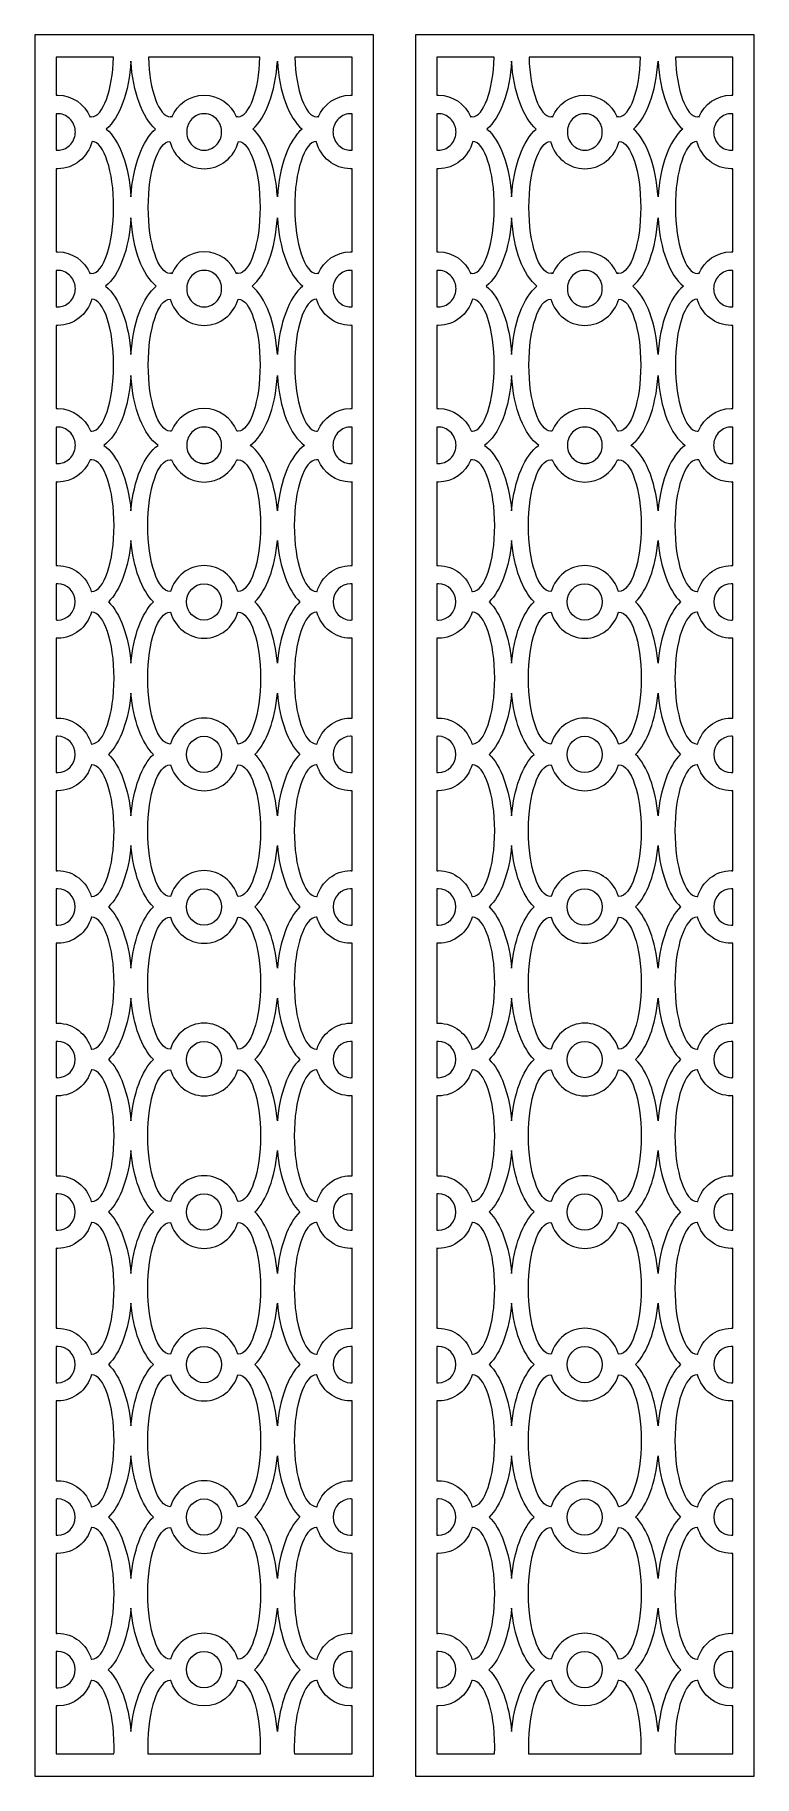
# Model space of a CAD drawing. Header units: centimetres. Extents: x 1.9 to 9.7, y -9.5 to 9.5.
import ezdxf

# ---------------------------------------------------------------- set-up
doc = ezdxf.new("R2010")
doc.units = ezdxf.units.CM
doc.header["$MEASUREMENT"] = 0
doc.layers.add('layer 1', color=7, linetype='Continuous')

msp = doc.modelspace()

# ---------------------------------------------------------------- linework, layer by layer
at = {"layer": 'layer 1', "color": 7, "lineweight": 9}
for points, knots in [([(1.85393, 9.5), (1.85393, 9.5), (5.551, 9.5), (5.551, 9.5), (5.551, 9.5), (5.551, 9.5), (5.551, -9.5), (5.551, -9.5), (5.551, -9.5), (5.551, -9.5), (1.85393, -9.5), (1.85393, -9.5), (1.85393, -9.5), (1.85393, -9.5), (1.85393, 9.5), (1.85393, 9.5)], [0, 0, 0, 0, 0.2, 0.2, 0.2, 0.2, 0.4, 0.4, 0.4, 0.4, 0.6, 0.6, 0.6, 0.6, 1, 1, 1, 1]), ([(2.0879, 8.84093), (2.0879, 8.84093), (2.0879, 8.84093), (2.0879, 8.84093), (2.0879, 8.84093), (2.0879, 8.84093), (2.0879, 9.25575), (2.0879, 9.25575), (2.0879, 9.25575), (2.0879, 9.25575), (2.7132, 9.25575), (2.7132, 9.25575), (2.7132, 9.25575), (2.70129, 8.89223), (2.59874, 8.60662), (2.47467, 8.60662), (2.47467, 8.60662), (2.46927, 8.60662), (2.46385, 8.60721), (2.45854, 8.60829), (2.45854, 8.60829), (2.45854, 8.60829), (2.45854, 8.60223), (2.45854, 8.60223), (2.45854, 8.60223), (2.3983, 8.74283), (2.26227, 8.8413), (2.10479, 8.8413), (2.10479, 8.8413), (2.09914, 8.8413), (2.09349, 8.84118), (2.0879, 8.84093)], [0, 0, 0, 0, 0.11111111, 0.11111111, 0.11111111, 0.11111111, 0.22222222, 0.22222222, 0.22222222, 0.22222222, 0.33333333, 0.33333333, 0.33333333, 0.33333333, 0.44444444, 0.44444444, 0.44444444, 0.44444444, 0.55555556, 0.55555556, 0.55555556, 0.55555556, 0.66666667, 0.66666667, 0.66666667, 0.66666667, 0.77777778, 0.77777778, 0.77777778, 0.77777778, 1, 1, 1, 1]), ([(2.9033, 7.73164), (2.9033, 7.73164), (2.9033, 7.73164), (2.9033, 7.73164), (2.9033, 7.73164), (2.88359, 8.06879), (2.77748, 8.35025), (2.63391, 8.47213), (2.63391, 8.47213), (2.77748, 8.59403), (2.88359, 8.87547), (2.9033, 9.21263), (2.9033, 9.21263), (2.92305, 8.87547), (3.02913, 8.59403), (3.17269, 8.47213), (3.17269, 8.47213), (3.02913, 8.35025), (2.92305, 8.06879), (2.9033, 7.73164)], [0, 0, 0, 0, 0.16666667, 0.16666667, 0.16666667, 0.16666667, 0.33333333, 0.33333333, 0.33333333, 0.33333333, 0.5, 0.5, 0.5, 0.5, 0.66666667, 0.66666667, 0.66666667, 0.66666667, 1, 1, 1, 1]), ([(3.0934, 9.25575), (3.0934, 9.25575), (3.0934, 9.25575), (3.0934, 9.25575), (3.0934, 9.25575), (3.0934, 9.25575), (4.31144, 9.25575), (4.31144, 9.25575), (4.31144, 9.25575), (4.29953, 8.89223), (4.19697, 8.60662), (4.07291, 8.60662), (4.07291, 8.60662), (4.0675, 8.60662), (4.06209, 8.60721), (4.05678, 8.60829), (4.05678, 8.60829), (4.05678, 8.60829), (4.05678, 8.60223), (4.05678, 8.60223), (4.05678, 8.60223), (3.99654, 8.74283), (3.86054, 8.8413), (3.70303, 8.8413), (3.70303, 8.8413), (3.70303, 8.8413), (3.70264, 8.8413), (3.70242, 8.8413), (3.70242, 8.8413), (3.70242, 8.8413), (3.70203, 8.8413), (3.70182, 8.8413), (3.70182, 8.8413), (3.54433, 8.8413), (3.40834, 8.74283), (3.34809, 8.60223), (3.34809, 8.60223), (3.34809, 8.60223), (3.34809, 8.60829), (3.34809, 8.60829), (3.34809, 8.60829), (3.34275, 8.60721), (3.33737, 8.60662), (3.33193, 8.60662), (3.33193, 8.60662), (3.20787, 8.60662), (3.10534, 8.89223), (3.0934, 9.25575)], [0, 0, 0, 0, 0.07692308, 0.07692308, 0.07692308, 0.07692308, 0.15384615, 0.15384615, 0.15384615, 0.15384615, 0.23076923, 0.23076923, 0.23076923, 0.23076923, 0.30769231, 0.30769231, 0.30769231, 0.30769231, 0.38461538, 0.38461538, 0.38461538, 0.38461538, 0.46153846, 0.46153846, 0.46153846, 0.46153846, 0.53846154, 0.53846154, 0.53846154, 0.53846154, 0.61538462, 0.61538462, 0.61538462, 0.61538462, 0.69230769, 0.69230769, 0.69230769, 0.69230769, 0.76923077, 0.76923077, 0.76923077, 0.76923077, 0.84615385, 0.84615385, 0.84615385, 0.84615385, 1, 1, 1, 1]), ([(4.50154, 7.73164), (4.50154, 7.73164), (4.50154, 7.73164), (4.50154, 7.73164), (4.50154, 7.73164), (4.52132, 8.06879), (4.62737, 8.35025), (4.77094, 8.47213), (4.77094, 8.47213), (4.62737, 8.59403), (4.52132, 8.87547), (4.50154, 9.21263), (4.50154, 9.21263), (4.4818, 8.87547), (4.37574, 8.59403), (4.23215, 8.47213), (4.23215, 8.47213), (4.37574, 8.35025), (4.4818, 8.06879), (4.50154, 7.73164)], [0, 0, 0, 0, 0.16666667, 0.16666667, 0.16666667, 0.16666667, 0.33333333, 0.33333333, 0.33333333, 0.33333333, 0.5, 0.5, 0.5, 0.5, 0.66666667, 0.66666667, 0.66666667, 0.66666667, 1, 1, 1, 1]), ([(5.31695, 9.25575), (5.31695, 9.25575), (5.31695, 9.25575), (5.31695, 9.25575), (5.31695, 9.25575), (5.31695, 9.25575), (5.31695, 8.84093), (5.31695, 8.84093), (5.31695, 8.84093), (5.31136, 8.84118), (5.30573, 8.8413), (5.30005, 8.8413), (5.30005, 8.8413), (5.14258, 8.8413), (5.00663, 8.74283), (4.94633, 8.60223), (4.94633, 8.60223), (4.94633, 8.60223), (4.94633, 8.60829), (4.94633, 8.60829), (4.94633, 8.60829), (4.94099, 8.60721), (4.93561, 8.60662), (4.9302, 8.60662), (4.9302, 8.60662), (4.80614, 8.60662), (4.70359, 8.89223), (4.69167, 9.25575), (4.69167, 9.25575), (4.69167, 9.25575), (5.31695, 9.25575), (5.31695, 9.25575)], [0, 0, 0, 0, 0.11111111, 0.11111111, 0.11111111, 0.11111111, 0.22222222, 0.22222222, 0.22222222, 0.22222222, 0.33333333, 0.33333333, 0.33333333, 0.33333333, 0.44444444, 0.44444444, 0.44444444, 0.44444444, 0.55555556, 0.55555556, 0.55555556, 0.55555556, 0.66666667, 0.66666667, 0.66666667, 0.66666667, 0.77777778, 0.77777778, 0.77777778, 0.77777778, 1, 1, 1, 1]), ([(2.0879, 8.24191), (2.0879, 8.24191), (2.0879, 8.24191), (2.0879, 8.24191), (2.0879, 8.24191), (2.0879, 8.24191), (2.0879, 8.63821), (2.0879, 8.63821), (2.0879, 8.63821), (2.1088, 8.64011), (2.13018, 8.63833), (2.15257, 8.63295), (2.15257, 8.63295), (2.15257, 8.63295), (2.1704, 8.62718), (2.1704, 8.62718), (2.1704, 8.62718), (2.21913, 8.60719), (2.254, 8.57422), (2.27792, 8.52589), (2.27792, 8.52589), (2.27792, 8.52589), (2.28517, 8.50814), (2.28517, 8.50814), (2.28517, 8.50814), (2.30033, 8.46185), (2.30033, 8.41836), (2.28517, 8.37209), (2.28517, 8.37209), (2.28517, 8.37209), (2.27792, 8.35435), (2.27792, 8.35435), (2.27792, 8.35435), (2.25398, 8.30598), (2.21913, 8.27306), (2.1704, 8.25305), (2.1704, 8.25305), (2.14826, 8.24526), (2.12815, 8.24165), (2.10479, 8.24103), (2.10479, 8.24103), (2.10479, 8.24103), (2.0879, 8.24191), (2.0879, 8.24191)], [0, 0, 0, 0, 0.08333333, 0.08333333, 0.08333333, 0.08333333, 0.16666667, 0.16666667, 0.16666667, 0.16666667, 0.25, 0.25, 0.25, 0.25, 0.33333333, 0.33333333, 0.33333333, 0.33333333, 0.41666667, 0.41666667, 0.41666667, 0.41666667, 0.5, 0.5, 0.5, 0.5, 0.58333333, 0.58333333, 0.58333333, 0.58333333, 0.66666667, 0.66666667, 0.66666667, 0.66666667, 0.75, 0.75, 0.75, 0.75, 0.83333333, 0.83333333, 0.83333333, 0.83333333, 1, 1, 1, 1]), ([(3.70242, 8.24106), (3.70242, 8.24106), (3.70242, 8.24106), (3.70242, 8.24106), (3.70242, 8.24106), (3.70242, 8.24106), (3.68675, 8.24189), (3.68675, 8.24189), (3.68675, 8.24189), (3.68344, 8.24218), (3.68019, 8.24256), (3.67691, 8.24301), (3.67691, 8.24301), (3.63067, 8.25046), (3.59388, 8.27094), (3.5611, 8.30656), (3.5611, 8.30656), (3.5611, 8.30656), (3.54925, 8.32145), (3.54925, 8.32145), (3.54925, 8.32145), (3.51794, 8.36704), (3.50649, 8.41484), (3.51329, 8.47041), (3.51329, 8.47041), (3.51329, 8.47041), (3.51712, 8.48965), (3.51712, 8.48965), (3.51712, 8.48965), (3.5306, 8.53879), (3.55612, 8.57562), (3.59622, 8.60524), (3.59622, 8.60524), (3.59622, 8.60524), (3.61208, 8.61526), (3.61208, 8.61526), (3.61208, 8.61526), (3.64155, 8.63095), (3.67083, 8.63876), (3.70138, 8.63894), (3.70138, 8.63894), (3.70138, 8.63894), (3.70148, 8.63894), (3.70148, 8.63894), (3.70148, 8.63894), (3.70212, 8.63896), (3.70276, 8.63896), (3.70339, 8.63894), (3.70339, 8.63894), (3.70339, 8.63894), (3.70346, 8.63894), (3.70346, 8.63894), (3.70346, 8.63894), (3.73402, 8.63876), (3.7633, 8.63095), (3.79276, 8.61526), (3.79276, 8.61526), (3.79276, 8.61526), (3.80865, 8.60524), (3.80865, 8.60524), (3.80865, 8.60524), (3.84875, 8.57562), (3.87424, 8.53879), (3.88776, 8.48965), (3.88776, 8.48965), (3.88776, 8.48965), (3.89156, 8.47041), (3.89156, 8.47041), (3.89156, 8.47041), (3.89845, 8.41484), (3.88694, 8.36704), (3.85568, 8.32145), (3.85568, 8.32145), (3.85568, 8.32145), (3.8438, 8.30656), (3.8438, 8.30656), (3.8438, 8.30656), (3.81105, 8.27094), (3.77417, 8.25046), (3.72794, 8.24301), (3.72794, 8.24301), (3.72472, 8.24256), (3.72144, 8.24218), (3.71809, 8.24189), (3.71809, 8.24189), (3.71809, 8.24189), (3.70242, 8.24106), (3.70242, 8.24106)], [0, 0, 0, 0, 0.04347826, 0.04347826, 0.04347826, 0.04347826, 0.08695652, 0.08695652, 0.08695652, 0.08695652, 0.13043478, 0.13043478, 0.13043478, 0.13043478, 0.17391304, 0.17391304, 0.17391304, 0.17391304, 0.2173913, 0.2173913, 0.2173913, 0.2173913, 0.26086957, 0.26086957, 0.26086957, 0.26086957, 0.30434783, 0.30434783, 0.30434783, 0.30434783, 0.34782609, 0.34782609, 0.34782609, 0.34782609, 0.39130435, 0.39130435, 0.39130435, 0.39130435, 0.43478261, 0.43478261, 0.43478261, 0.43478261, 0.47826087, 0.47826087, 0.47826087, 0.47826087, 0.52173913, 0.52173913, 0.52173913, 0.52173913, 0.56521739, 0.56521739, 0.56521739, 0.56521739, 0.60869565, 0.60869565, 0.60869565, 0.60869565, 0.65217391, 0.65217391, 0.65217391, 0.65217391, 0.69565217, 0.69565217, 0.69565217, 0.69565217, 0.73913043, 0.73913043, 0.73913043, 0.73913043, 0.7826087, 0.7826087, 0.7826087, 0.7826087, 0.82608696, 0.82608696, 0.82608696, 0.82608696, 0.86956522, 0.86956522, 0.86956522, 0.86956522, 0.91304348, 0.91304348, 0.91304348, 0.91304348, 1, 1, 1, 1]), ([(5.31695, 8.63821), (5.31695, 8.63821), (5.31695, 8.63821), (5.31695, 8.63821), (5.31695, 8.63821), (5.31695, 8.63821), (5.31695, 8.24191), (5.31695, 8.24191), (5.31695, 8.24191), (5.31695, 8.24191), (5.30005, 8.24103), (5.30005, 8.24103), (5.30005, 8.24103), (5.27672, 8.24165), (5.25662, 8.24526), (5.2345, 8.25305), (5.2345, 8.25305), (5.18574, 8.27306), (5.1509, 8.30598), (5.12696, 8.35435), (5.12696, 8.35435), (5.12696, 8.35435), (5.1197, 8.37209), (5.1197, 8.37209), (5.1197, 8.37209), (5.10455, 8.41836), (5.10455, 8.46185), (5.1197, 8.50814), (5.1197, 8.50814), (5.1197, 8.50814), (5.12696, 8.52589), (5.12696, 8.52589), (5.12696, 8.52589), (5.15086, 8.57422), (5.18571, 8.60719), (5.23447, 8.62718), (5.23447, 8.62718), (5.23447, 8.62718), (5.2523, 8.63295), (5.2523, 8.63295), (5.2523, 8.63295), (5.27466, 8.63833), (5.29604, 8.64011), (5.31695, 8.63821)], [0, 0, 0, 0, 0.08333333, 0.08333333, 0.08333333, 0.08333333, 0.16666667, 0.16666667, 0.16666667, 0.16666667, 0.25, 0.25, 0.25, 0.25, 0.33333333, 0.33333333, 0.33333333, 0.33333333, 0.41666667, 0.41666667, 0.41666667, 0.41666667, 0.5, 0.5, 0.5, 0.5, 0.58333333, 0.58333333, 0.58333333, 0.58333333, 0.66666667, 0.66666667, 0.66666667, 0.66666667, 0.75, 0.75, 0.75, 0.75, 0.83333333, 0.83333333, 0.83333333, 0.83333333, 1, 1, 1, 1]), ([(2.0879, 7.13173), (2.0879, 7.13173), (2.0879, 7.13173), (2.0879, 7.13173), (2.0879, 7.13173), (2.0879, 7.13173), (2.0879, 8.03932), (2.0879, 8.03932), (2.0879, 8.03932), (2.09349, 8.03907), (2.09914, 8.03894), (2.10479, 8.03894), (2.10479, 8.03894), (2.28368, 8.03894), (2.43484, 8.16597), (2.47874, 8.33751), (2.47874, 8.33751), (2.60891, 8.33094), (2.71438, 8.01009), (2.71438, 7.61753), (2.71438, 7.61753), (2.71438, 7.2209), (2.60669, 6.8974), (2.47467, 6.8974), (2.47467, 6.8974), (2.46927, 6.8974), (2.46385, 6.898), (2.45854, 6.8991), (2.45854, 6.8991), (2.45854, 6.8991), (2.45854, 6.89303), (2.45854, 6.89303), (2.45854, 6.89303), (2.3983, 7.03364), (2.26227, 7.13211), (2.10479, 7.13211), (2.10479, 7.13211), (2.09914, 7.13211), (2.09349, 7.13197), (2.0879, 7.13173)], [0, 0, 0, 0, 0.09090909, 0.09090909, 0.09090909, 0.09090909, 0.18181818, 0.18181818, 0.18181818, 0.18181818, 0.27272727, 0.27272727, 0.27272727, 0.27272727, 0.36363636, 0.36363636, 0.36363636, 0.36363636, 0.45454545, 0.45454545, 0.45454545, 0.45454545, 0.54545455, 0.54545455, 0.54545455, 0.54545455, 0.63636364, 0.63636364, 0.63636364, 0.63636364, 0.72727273, 0.72727273, 0.72727273, 0.72727273, 0.81818182, 0.81818182, 0.81818182, 0.81818182, 1, 1, 1, 1]), ([(3.70242, 8.03894), (3.70242, 8.03894), (3.70242, 8.03894), (3.70242, 8.03894), (3.70242, 8.03894), (3.70242, 8.03894), (3.70203, 8.03894), (3.70182, 8.03894), (3.70182, 8.03894), (3.52295, 8.03894), (3.37179, 8.16597), (3.32787, 8.33751), (3.32787, 8.33751), (3.19773, 8.33094), (3.09228, 8.01009), (3.09228, 7.61753), (3.09228, 7.61753), (3.09228, 7.2209), (3.19991, 6.8974), (3.33193, 6.8974), (3.33193, 6.8974), (3.33737, 6.8974), (3.34275, 6.898), (3.34809, 6.8991), (3.34809, 6.8991), (3.34809, 6.8991), (3.34809, 6.89303), (3.34809, 6.89303), (3.34809, 6.89303), (3.40834, 7.03364), (3.54433, 7.13211), (3.70182, 7.13211), (3.70182, 7.13211), (3.70203, 7.13211), (3.70224, 7.13209), (3.70224, 7.13209), (3.70224, 7.13209), (3.70264, 7.13209), (3.70285, 7.13211), (3.70285, 7.13211), (3.70285, 7.13211), (3.86054, 7.13211), (3.99654, 7.03364), (4.05678, 6.89303), (4.05678, 6.89303), (4.05678, 6.89303), (4.05678, 6.8991), (4.05678, 6.8991), (4.05678, 6.8991), (4.06209, 6.898), (4.0675, 6.8974), (4.07291, 6.8974), (4.07291, 6.8974), (4.20493, 6.8974), (4.31265, 7.2209), (4.31265, 7.61753), (4.31265, 7.61753), (4.31265, 8.01009), (4.20715, 8.33094), (4.07698, 8.33751), (4.07698, 8.33751), (4.03312, 8.16597), (3.88193, 8.03894), (3.70303, 8.03894), (3.70303, 8.03894), (3.70303, 8.03894), (3.70264, 8.03894), (3.70242, 8.03894)], [0, 0, 0, 0, 0.05555556, 0.05555556, 0.05555556, 0.05555556, 0.11111111, 0.11111111, 0.11111111, 0.11111111, 0.16666667, 0.16666667, 0.16666667, 0.16666667, 0.22222222, 0.22222222, 0.22222222, 0.22222222, 0.27777778, 0.27777778, 0.27777778, 0.27777778, 0.33333333, 0.33333333, 0.33333333, 0.33333333, 0.38888889, 0.38888889, 0.38888889, 0.38888889, 0.44444444, 0.44444444, 0.44444444, 0.44444444, 0.5, 0.5, 0.5, 0.5, 0.55555556, 0.55555556, 0.55555556, 0.55555556, 0.61111111, 0.61111111, 0.61111111, 0.61111111, 0.66666667, 0.66666667, 0.66666667, 0.66666667, 0.72222222, 0.72222222, 0.72222222, 0.72222222, 0.77777778, 0.77777778, 0.77777778, 0.77777778, 0.83333333, 0.83333333, 0.83333333, 0.83333333, 0.88888889, 0.88888889, 0.88888889, 0.88888889, 1, 1, 1, 1]), ([(5.31695, 8.03932), (5.31695, 8.03932), (5.31695, 8.03932), (5.31695, 8.03932), (5.31695, 8.03932), (5.31695, 8.03932), (5.31695, 7.13173), (5.31695, 7.13173), (5.31695, 7.13173), (5.31136, 7.13197), (5.30573, 7.13211), (5.30005, 7.13211), (5.30005, 7.13211), (5.14258, 7.13211), (5.00663, 7.03364), (4.94633, 6.89303), (4.94633, 6.89303), (4.94633, 6.89303), (4.94633, 6.8991), (4.94633, 6.8991), (4.94633, 6.8991), (4.94099, 6.898), (4.93561, 6.8974), (4.9302, 6.8974), (4.9302, 6.8974), (4.79815, 6.8974), (4.69049, 7.2209), (4.69049, 7.61753), (4.69049, 7.61753), (4.69049, 8.01009), (4.79596, 8.33094), (4.9261, 8.33751), (4.9261, 8.33751), (4.97002, 8.16597), (5.12118, 8.03894), (5.30005, 8.03894), (5.30005, 8.03894), (5.30573, 8.03894), (5.31136, 8.03907), (5.31695, 8.03932)], [0, 0, 0, 0, 0.09090909, 0.09090909, 0.09090909, 0.09090909, 0.18181818, 0.18181818, 0.18181818, 0.18181818, 0.27272727, 0.27272727, 0.27272727, 0.27272727, 0.36363636, 0.36363636, 0.36363636, 0.36363636, 0.45454545, 0.45454545, 0.45454545, 0.45454545, 0.54545455, 0.54545455, 0.54545455, 0.54545455, 0.63636364, 0.63636364, 0.63636364, 0.63636364, 0.72727273, 0.72727273, 0.72727273, 0.72727273, 0.81818182, 0.81818182, 0.81818182, 0.81818182, 1, 1, 1, 1]), ([(2.9033, 6.01115), (2.9033, 6.01115), (2.9033, 6.01115), (2.9033, 6.01115), (2.9033, 6.01115), (2.88325, 6.35364), (2.77408, 6.63863), (2.62704, 6.75727), (2.62704, 6.75727), (2.77408, 6.87592), (2.88325, 7.1609), (2.9033, 7.50338), (2.9033, 7.50338), (2.92338, 7.1609), (3.03253, 6.87592), (3.17959, 6.75727), (3.17959, 6.75727), (3.03253, 6.63863), (2.92338, 6.35364), (2.9033, 6.01115)], [0, 0, 0, 0, 0.16666667, 0.16666667, 0.16666667, 0.16666667, 0.33333333, 0.33333333, 0.33333333, 0.33333333, 0.5, 0.5, 0.5, 0.5, 0.66666667, 0.66666667, 0.66666667, 0.66666667, 1, 1, 1, 1]), ([(4.50154, 6.01115), (4.50154, 6.01115), (4.50154, 6.01115), (4.50154, 6.01115), (4.50154, 6.01115), (4.52165, 6.35364), (4.6308, 6.63863), (4.77786, 6.75727), (4.77786, 6.75727), (4.6308, 6.87592), (4.52165, 7.1609), (4.50154, 7.50338), (4.50154, 7.50338), (4.4815, 7.1609), (4.37231, 6.87592), (4.22529, 6.75727), (4.22529, 6.75727), (4.37231, 6.63863), (4.4815, 6.35364), (4.50154, 6.01115)], [0, 0, 0, 0, 0.16666667, 0.16666667, 0.16666667, 0.16666667, 0.33333333, 0.33333333, 0.33333333, 0.33333333, 0.5, 0.5, 0.5, 0.5, 0.66666667, 0.66666667, 0.66666667, 0.66666667, 1, 1, 1, 1]), ([(2.0879, 6.53272), (2.0879, 6.53272), (2.0879, 6.53272), (2.0879, 6.53272), (2.0879, 6.53272), (2.0879, 6.53272), (2.0879, 6.929), (2.0879, 6.929), (2.0879, 6.929), (2.1088, 6.93089), (2.13018, 6.92914), (2.15257, 6.92376), (2.15257, 6.92376), (2.15257, 6.92376), (2.1704, 6.91798), (2.1704, 6.91798), (2.1704, 6.91798), (2.21913, 6.898), (2.254, 6.86501), (2.27792, 6.81668), (2.27792, 6.81668), (2.27792, 6.81668), (2.28517, 6.79894), (2.28517, 6.79894), (2.28517, 6.79894), (2.30033, 6.75266), (2.30033, 6.70917), (2.28517, 6.66287), (2.28517, 6.66287), (2.28517, 6.66287), (2.27792, 6.64515), (2.27792, 6.64515), (2.27792, 6.64515), (2.25398, 6.59677), (2.21913, 6.56384), (2.1704, 6.54384), (2.1704, 6.54384), (2.14826, 6.53605), (2.12815, 6.53245), (2.10479, 6.53182), (2.10479, 6.53182), (2.10479, 6.53182), (2.0879, 6.53272), (2.0879, 6.53272)], [0, 0, 0, 0, 0.08333333, 0.08333333, 0.08333333, 0.08333333, 0.16666667, 0.16666667, 0.16666667, 0.16666667, 0.25, 0.25, 0.25, 0.25, 0.33333333, 0.33333333, 0.33333333, 0.33333333, 0.41666667, 0.41666667, 0.41666667, 0.41666667, 0.5, 0.5, 0.5, 0.5, 0.58333333, 0.58333333, 0.58333333, 0.58333333, 0.66666667, 0.66666667, 0.66666667, 0.66666667, 0.75, 0.75, 0.75, 0.75, 0.83333333, 0.83333333, 0.83333333, 0.83333333, 1, 1, 1, 1]), ([(3.70242, 6.53186), (3.70242, 6.53186), (3.70242, 6.53186), (3.70242, 6.53186), (3.70242, 6.53186), (3.70242, 6.53186), (3.68675, 6.5327), (3.68675, 6.5327), (3.68675, 6.5327), (3.68344, 6.53298), (3.68019, 6.53336), (3.67691, 6.5338), (3.67691, 6.5338), (3.63067, 6.54124), (3.59388, 6.56175), (3.5611, 6.59736), (3.5611, 6.59736), (3.5611, 6.59736), (3.54925, 6.61223), (3.54925, 6.61223), (3.54925, 6.61223), (3.51794, 6.65784), (3.50649, 6.70563), (3.51329, 6.76121), (3.51329, 6.76121), (3.51329, 6.76121), (3.51712, 6.78044), (3.51712, 6.78044), (3.51712, 6.78044), (3.5306, 6.82959), (3.55612, 6.86642), (3.59622, 6.89604), (3.59622, 6.89604), (3.59622, 6.89604), (3.61208, 6.90606), (3.61208, 6.90606), (3.61208, 6.90606), (3.64155, 6.92174), (3.67083, 6.92956), (3.70138, 6.92974), (3.70138, 6.92974), (3.70138, 6.92974), (3.70148, 6.92974), (3.70148, 6.92974), (3.70148, 6.92974), (3.70212, 6.92974), (3.70276, 6.92974), (3.70339, 6.92974), (3.70339, 6.92974), (3.70339, 6.92974), (3.70346, 6.92974), (3.70346, 6.92974), (3.70346, 6.92974), (3.73402, 6.92956), (3.7633, 6.92174), (3.79276, 6.90606), (3.79276, 6.90606), (3.79276, 6.90606), (3.80865, 6.89604), (3.80865, 6.89604), (3.80865, 6.89604), (3.84875, 6.86642), (3.87424, 6.82959), (3.88776, 6.78044), (3.88776, 6.78044), (3.88776, 6.78044), (3.89156, 6.76121), (3.89156, 6.76121), (3.89156, 6.76121), (3.89845, 6.70563), (3.88694, 6.65784), (3.85568, 6.61223), (3.85568, 6.61223), (3.85568, 6.61223), (3.8438, 6.59736), (3.8438, 6.59736), (3.8438, 6.59736), (3.81105, 6.56175), (3.77417, 6.54124), (3.72794, 6.5338), (3.72794, 6.5338), (3.72472, 6.53336), (3.72144, 6.53298), (3.71809, 6.5327), (3.71809, 6.5327), (3.71809, 6.5327), (3.70242, 6.53186), (3.70242, 6.53186)], [0, 0, 0, 0, 0.04347826, 0.04347826, 0.04347826, 0.04347826, 0.08695652, 0.08695652, 0.08695652, 0.08695652, 0.13043478, 0.13043478, 0.13043478, 0.13043478, 0.17391304, 0.17391304, 0.17391304, 0.17391304, 0.2173913, 0.2173913, 0.2173913, 0.2173913, 0.26086957, 0.26086957, 0.26086957, 0.26086957, 0.30434783, 0.30434783, 0.30434783, 0.30434783, 0.34782609, 0.34782609, 0.34782609, 0.34782609, 0.39130435, 0.39130435, 0.39130435, 0.39130435, 0.43478261, 0.43478261, 0.43478261, 0.43478261, 0.47826087, 0.47826087, 0.47826087, 0.47826087, 0.52173913, 0.52173913, 0.52173913, 0.52173913, 0.56521739, 0.56521739, 0.56521739, 0.56521739, 0.60869565, 0.60869565, 0.60869565, 0.60869565, 0.65217391, 0.65217391, 0.65217391, 0.65217391, 0.69565217, 0.69565217, 0.69565217, 0.69565217, 0.73913043, 0.73913043, 0.73913043, 0.73913043, 0.7826087, 0.7826087, 0.7826087, 0.7826087, 0.82608696, 0.82608696, 0.82608696, 0.82608696, 0.86956522, 0.86956522, 0.86956522, 0.86956522, 0.91304348, 0.91304348, 0.91304348, 0.91304348, 1, 1, 1, 1]), ([(5.31695, 6.929), (5.31695, 6.929), (5.31695, 6.929), (5.31695, 6.929), (5.31695, 6.929), (5.31695, 6.929), (5.31695, 6.53272), (5.31695, 6.53272), (5.31695, 6.53272), (5.31695, 6.53272), (5.30005, 6.53182), (5.30005, 6.53182), (5.30005, 6.53182), (5.27672, 6.53245), (5.25662, 6.53605), (5.2345, 6.54384), (5.2345, 6.54384), (5.18574, 6.56384), (5.1509, 6.59677), (5.12696, 6.64515), (5.12696, 6.64515), (5.12696, 6.64515), (5.1197, 6.66287), (5.1197, 6.66287), (5.1197, 6.66287), (5.10455, 6.70917), (5.10455, 6.75266), (5.1197, 6.79894), (5.1197, 6.79894), (5.1197, 6.79894), (5.12696, 6.81668), (5.12696, 6.81668), (5.12696, 6.81668), (5.15086, 6.86501), (5.18571, 6.898), (5.23447, 6.91798), (5.23447, 6.91798), (5.23447, 6.91798), (5.2523, 6.92376), (5.2523, 6.92376), (5.2523, 6.92376), (5.27466, 6.92914), (5.29604, 6.93089), (5.31695, 6.929)], [0, 0, 0, 0, 0.08333333, 0.08333333, 0.08333333, 0.08333333, 0.16666667, 0.16666667, 0.16666667, 0.16666667, 0.25, 0.25, 0.25, 0.25, 0.33333333, 0.33333333, 0.33333333, 0.33333333, 0.41666667, 0.41666667, 0.41666667, 0.41666667, 0.5, 0.5, 0.5, 0.5, 0.58333333, 0.58333333, 0.58333333, 0.58333333, 0.66666667, 0.66666667, 0.66666667, 0.66666667, 0.75, 0.75, 0.75, 0.75, 0.83333333, 0.83333333, 0.83333333, 0.83333333, 1, 1, 1, 1]), ([(2.0879, 5.42252), (2.0879, 5.42252), (2.0879, 5.42252), (2.0879, 5.42252), (2.0879, 5.42252), (2.0879, 5.42252), (2.0879, 6.33012), (2.0879, 6.33012), (2.0879, 6.33012), (2.09349, 6.32987), (2.09914, 6.32972), (2.10479, 6.32972), (2.10479, 6.32972), (2.27977, 6.32972), (2.4282, 6.45126), (2.47571, 6.6171), (2.47571, 6.6171), (2.60724, 6.61542), (2.71438, 6.29262), (2.71438, 5.897), (2.71438, 5.897), (2.71438, 5.50037), (2.60669, 5.17688), (2.47467, 5.17688), (2.47467, 5.17688), (2.47005, 5.17688), (2.46549, 5.17731), (2.46094, 5.1781), (2.46094, 5.1781), (2.40198, 5.32175), (2.26442, 5.42292), (2.10479, 5.42292), (2.10479, 5.42292), (2.09914, 5.42292), (2.09349, 5.42277), (2.0879, 5.42252)], [0, 0, 0, 0, 0.1, 0.1, 0.1, 0.1, 0.2, 0.2, 0.2, 0.2, 0.3, 0.3, 0.3, 0.3, 0.4, 0.4, 0.4, 0.4, 0.5, 0.5, 0.5, 0.5, 0.6, 0.6, 0.6, 0.6, 0.7, 0.7, 0.7, 0.7, 0.8, 0.8, 0.8, 0.8, 1, 1, 1, 1]), ([(3.33193, 5.17688), (3.33193, 5.17688), (3.33193, 5.17688), (3.33193, 5.17688), (3.33193, 5.17688), (3.33655, 5.17688), (3.34114, 5.17731), (3.34566, 5.1781), (3.34566, 5.1781), (3.40469, 5.32175), (3.54221, 5.42292), (3.70182, 5.42292), (3.70182, 5.42292), (3.70203, 5.42292), (3.70224, 5.4229), (3.70224, 5.4229), (3.70224, 5.4229), (3.70264, 5.4229), (3.70285, 5.42292), (3.70285, 5.42292), (3.70285, 5.42292), (3.86267, 5.42292), (4.00025, 5.32175), (4.05921, 5.1781), (4.05921, 5.1781), (4.06374, 5.17731), (4.06832, 5.17688), (4.07291, 5.17688), (4.07291, 5.17688), (4.20493, 5.17688), (4.31265, 5.50037), (4.31265, 5.897), (4.31265, 5.897), (4.31265, 6.29262), (4.20551, 6.61542), (4.07394, 6.6171), (4.07394, 6.6171), (4.02643, 6.45126), (3.878, 6.32972), (3.70303, 6.32972), (3.70303, 6.32972), (3.70303, 6.32972), (3.70264, 6.32974), (3.70242, 6.32974), (3.70242, 6.32974), (3.70242, 6.32974), (3.70203, 6.32972), (3.70182, 6.32972), (3.70182, 6.32972), (3.52684, 6.32972), (3.37841, 6.45126), (3.3309, 6.6171), (3.3309, 6.6171), (3.19937, 6.61542), (3.09228, 6.29262), (3.09228, 5.897), (3.09228, 5.897), (3.09228, 5.50037), (3.19991, 5.17688), (3.33193, 5.17688)], [0, 0, 0, 0, 0.0625, 0.0625, 0.0625, 0.0625, 0.125, 0.125, 0.125, 0.125, 0.1875, 0.1875, 0.1875, 0.1875, 0.25, 0.25, 0.25, 0.25, 0.3125, 0.3125, 0.3125, 0.3125, 0.375, 0.375, 0.375, 0.375, 0.4375, 0.4375, 0.4375, 0.4375, 0.5, 0.5, 0.5, 0.5, 0.5625, 0.5625, 0.5625, 0.5625, 0.625, 0.625, 0.625, 0.625, 0.6875, 0.6875, 0.6875, 0.6875, 0.75, 0.75, 0.75, 0.75, 0.8125, 0.8125, 0.8125, 0.8125, 0.875, 0.875, 0.875, 0.875, 1, 1, 1, 1]), ([(5.31695, 6.33012), (5.31695, 6.33012), (5.31695, 6.33012), (5.31695, 6.33012), (5.31695, 6.33012), (5.31695, 6.33012), (5.31695, 5.42252), (5.31695, 5.42252), (5.31695, 5.42252), (5.31136, 5.42277), (5.30573, 5.42292), (5.30005, 5.42292), (5.30005, 5.42292), (5.14045, 5.42292), (5.0029, 5.32175), (4.9439, 5.1781), (4.9439, 5.1781), (4.93938, 5.17731), (4.93479, 5.17688), (4.9302, 5.17688), (4.9302, 5.17688), (4.79815, 5.17688), (4.69049, 5.50037), (4.69049, 5.897), (4.69049, 5.897), (4.69049, 6.29262), (4.7976, 6.61542), (4.92917, 6.6171), (4.92917, 6.6171), (4.97665, 6.45126), (5.12507, 6.32972), (5.30005, 6.32972), (5.30005, 6.32972), (5.30573, 6.32972), (5.31136, 6.32987), (5.31695, 6.33012)], [0, 0, 0, 0, 0.1, 0.1, 0.1, 0.1, 0.2, 0.2, 0.2, 0.2, 0.3, 0.3, 0.3, 0.3, 0.4, 0.4, 0.4, 0.4, 0.5, 0.5, 0.5, 0.5, 0.6, 0.6, 0.6, 0.6, 0.7, 0.7, 0.7, 0.7, 0.8, 0.8, 0.8, 0.8, 1, 1, 1, 1]), ([(2.9033, 4.30797), (2.9033, 4.30797), (2.9033, 4.30797), (2.9033, 4.30797), (2.9033, 4.30797), (2.87454, 4.64557), (2.75792, 4.91997), (2.60554, 5.02077), (2.60554, 5.02077), (2.76336, 5.12806), (2.88222, 5.42376), (2.9033, 5.78263), (2.9033, 5.78263), (2.92439, 5.42376), (3.04328, 5.12806), (3.20107, 5.02077), (3.20107, 5.02077), (3.04872, 4.91997), (2.9321, 4.64557), (2.9033, 4.30797)], [0, 0, 0, 0, 0.16666667, 0.16666667, 0.16666667, 0.16666667, 0.33333333, 0.33333333, 0.33333333, 0.33333333, 0.5, 0.5, 0.5, 0.5, 0.66666667, 0.66666667, 0.66666667, 0.66666667, 1, 1, 1, 1]), ([(4.50154, 4.30797), (4.50154, 4.30797), (4.50154, 4.30797), (4.50154, 4.30797), (4.50154, 4.30797), (4.53034, 4.64557), (4.64699, 4.91997), (4.79933, 5.02077), (4.79933, 5.02077), (4.64152, 5.12806), (4.52262, 5.42376), (4.50154, 5.78263), (4.50154, 5.78263), (4.48049, 5.42376), (4.36159, 5.12806), (4.20381, 5.02077), (4.20381, 5.02077), (4.35615, 4.91997), (4.47277, 4.64557), (4.50154, 4.30797)], [0, 0, 0, 0, 0.16666667, 0.16666667, 0.16666667, 0.16666667, 0.33333333, 0.33333333, 0.33333333, 0.33333333, 0.5, 0.5, 0.5, 0.5, 0.66666667, 0.66666667, 0.66666667, 0.66666667, 1, 1, 1, 1]), ([(2.0879, 4.82351), (2.0879, 4.82351), (2.0879, 4.82351), (2.0879, 4.82351), (2.0879, 4.82351), (2.0879, 4.82351), (2.0879, 5.21981), (2.0879, 5.21981), (2.0879, 5.21981), (2.1088, 5.2217), (2.13018, 5.21992), (2.15257, 5.21455), (2.15257, 5.21455), (2.15257, 5.21455), (2.1704, 5.20878), (2.1704, 5.20878), (2.1704, 5.20878), (2.21913, 5.18879), (2.254, 5.15582), (2.27792, 5.10747), (2.27792, 5.10747), (2.27792, 5.10747), (2.28517, 5.08974), (2.28517, 5.08974), (2.28517, 5.08974), (2.30033, 5.04345), (2.30033, 4.99996), (2.28517, 4.95368), (2.28517, 4.95368), (2.28517, 4.95368), (2.27792, 4.93594), (2.27792, 4.93594), (2.27792, 4.93594), (2.25398, 4.88757), (2.21913, 4.85465), (2.1704, 4.83464), (2.1704, 4.83464), (2.14826, 4.82686), (2.12815, 4.82324), (2.10479, 4.82263), (2.10479, 4.82263), (2.10479, 4.82263), (2.0879, 4.82351), (2.0879, 4.82351)], [0, 0, 0, 0, 0.08333333, 0.08333333, 0.08333333, 0.08333333, 0.16666667, 0.16666667, 0.16666667, 0.16666667, 0.25, 0.25, 0.25, 0.25, 0.33333333, 0.33333333, 0.33333333, 0.33333333, 0.41666667, 0.41666667, 0.41666667, 0.41666667, 0.5, 0.5, 0.5, 0.5, 0.58333333, 0.58333333, 0.58333333, 0.58333333, 0.66666667, 0.66666667, 0.66666667, 0.66666667, 0.75, 0.75, 0.75, 0.75, 0.83333333, 0.83333333, 0.83333333, 0.83333333, 1, 1, 1, 1]), ([(3.70242, 4.82266), (3.70242, 4.82266), (3.70242, 4.82266), (3.70242, 4.82266), (3.70242, 4.82266), (3.70242, 4.82266), (3.6869, 4.82346), (3.6869, 4.82346), (3.6869, 4.82346), (3.68355, 4.82377), (3.68025, 4.82415), (3.67697, 4.82461), (3.67697, 4.82461), (3.63073, 4.83203), (3.59388, 4.85252), (3.5611, 4.88816), (3.5611, 4.88816), (3.5611, 4.88816), (3.54925, 4.90304), (3.54925, 4.90304), (3.54925, 4.90304), (3.51794, 4.94864), (3.50649, 4.99642), (3.51329, 5.05202), (3.51329, 5.05202), (3.51329, 5.05202), (3.51712, 5.07124), (3.51712, 5.07124), (3.51712, 5.07124), (3.5306, 5.12038), (3.55612, 5.15723), (3.59622, 5.18683), (3.59622, 5.18683), (3.59622, 5.18683), (3.61208, 5.19686), (3.61208, 5.19686), (3.61208, 5.19686), (3.64155, 5.21254), (3.67083, 5.22036), (3.70138, 5.22053), (3.70138, 5.22053), (3.70138, 5.22053), (3.70148, 5.22053), (3.70148, 5.22053), (3.70148, 5.22053), (3.70212, 5.22053), (3.70276, 5.22053), (3.70339, 5.22053), (3.70339, 5.22053), (3.70339, 5.22053), (3.70346, 5.22053), (3.70346, 5.22053), (3.70346, 5.22053), (3.73402, 5.22036), (3.7633, 5.21254), (3.79276, 5.19686), (3.79276, 5.19686), (3.79276, 5.19686), (3.80865, 5.18683), (3.80865, 5.18683), (3.80865, 5.18683), (3.84875, 5.15723), (3.87424, 5.12038), (3.88776, 5.07124), (3.88776, 5.07124), (3.88776, 5.07124), (3.89156, 5.05202), (3.89156, 5.05202), (3.89156, 5.05202), (3.89845, 4.99642), (3.88694, 4.94864), (3.85568, 4.90304), (3.85568, 4.90304), (3.85568, 4.90304), (3.8438, 4.88816), (3.8438, 4.88816), (3.8438, 4.88816), (3.81102, 4.85254), (3.77417, 4.83203), (3.72788, 4.82461), (3.72788, 4.82461), (3.72459, 4.82415), (3.72132, 4.82377), (3.71797, 4.82346), (3.71797, 4.82346), (3.71797, 4.82346), (3.70242, 4.82266), (3.70242, 4.82266)], [0, 0, 0, 0, 0.04347826, 0.04347826, 0.04347826, 0.04347826, 0.08695652, 0.08695652, 0.08695652, 0.08695652, 0.13043478, 0.13043478, 0.13043478, 0.13043478, 0.17391304, 0.17391304, 0.17391304, 0.17391304, 0.2173913, 0.2173913, 0.2173913, 0.2173913, 0.26086957, 0.26086957, 0.26086957, 0.26086957, 0.30434783, 0.30434783, 0.30434783, 0.30434783, 0.34782609, 0.34782609, 0.34782609, 0.34782609, 0.39130435, 0.39130435, 0.39130435, 0.39130435, 0.43478261, 0.43478261, 0.43478261, 0.43478261, 0.47826087, 0.47826087, 0.47826087, 0.47826087, 0.52173913, 0.52173913, 0.52173913, 0.52173913, 0.56521739, 0.56521739, 0.56521739, 0.56521739, 0.60869565, 0.60869565, 0.60869565, 0.60869565, 0.65217391, 0.65217391, 0.65217391, 0.65217391, 0.69565217, 0.69565217, 0.69565217, 0.69565217, 0.73913043, 0.73913043, 0.73913043, 0.73913043, 0.7826087, 0.7826087, 0.7826087, 0.7826087, 0.82608696, 0.82608696, 0.82608696, 0.82608696, 0.86956522, 0.86956522, 0.86956522, 0.86956522, 0.91304348, 0.91304348, 0.91304348, 0.91304348, 1, 1, 1, 1]), ([(5.31695, 5.21981), (5.31695, 5.21981), (5.31695, 5.21981), (5.31695, 5.21981), (5.31695, 5.21981), (5.31695, 5.21981), (5.31695, 4.82351), (5.31695, 4.82351), (5.31695, 4.82351), (5.31695, 4.82351), (5.30005, 4.82263), (5.30005, 4.82263), (5.30005, 4.82263), (5.27672, 4.82324), (5.25662, 4.82686), (5.2345, 4.83464), (5.2345, 4.83464), (5.18574, 4.85465), (5.1509, 4.88757), (5.12696, 4.93594), (5.12696, 4.93594), (5.12696, 4.93594), (5.1197, 4.95368), (5.1197, 4.95368), (5.1197, 4.95368), (5.10455, 4.99996), (5.10455, 5.04345), (5.1197, 5.08974), (5.1197, 5.08974), (5.1197, 5.08974), (5.12696, 5.10747), (5.12696, 5.10747), (5.12696, 5.10747), (5.15086, 5.15582), (5.18571, 5.18879), (5.23447, 5.20878), (5.23447, 5.20878), (5.23447, 5.20878), (5.2523, 5.21455), (5.2523, 5.21455), (5.2523, 5.21455), (5.27466, 5.21992), (5.29604, 5.2217), (5.31695, 5.21981)], [0, 0, 0, 0, 0.08333333, 0.08333333, 0.08333333, 0.08333333, 0.16666667, 0.16666667, 0.16666667, 0.16666667, 0.25, 0.25, 0.25, 0.25, 0.33333333, 0.33333333, 0.33333333, 0.33333333, 0.41666667, 0.41666667, 0.41666667, 0.41666667, 0.5, 0.5, 0.5, 0.5, 0.58333333, 0.58333333, 0.58333333, 0.58333333, 0.66666667, 0.66666667, 0.66666667, 0.66666667, 0.75, 0.75, 0.75, 0.75, 0.83333333, 0.83333333, 0.83333333, 0.83333333, 1, 1, 1, 1]), ([(2.0879, 3.70838), (2.0879, 3.70838), (2.0879, 3.70838), (2.0879, 3.70838), (2.0879, 3.70838), (2.0879, 3.70838), (2.0879, 4.62091), (2.0879, 4.62091), (2.0879, 4.62091), (2.09349, 4.62066), (2.09914, 4.62053), (2.10479, 4.62053), (2.10479, 4.62053), (2.26333, 4.62053), (2.40007, 4.7203), (2.45975, 4.8624), (2.45975, 4.8624), (2.46532, 4.86356), (2.47094, 4.86417), (2.47665, 4.86417), (2.47665, 4.86417), (2.61018, 4.86417), (2.71915, 4.54124), (2.71915, 4.14531), (2.71915, 4.14531), (2.71915, 3.74937), (2.61018, 3.42644), (2.47665, 3.42644), (2.47665, 3.42644), (2.47461, 3.42644), (2.47264, 3.42651), (2.47066, 3.42667), (2.47066, 3.42667), (2.42321, 3.58956), (2.27707, 3.70878), (2.10479, 3.70878), (2.10479, 3.70878), (2.09914, 3.70878), (2.09349, 3.70865), (2.0879, 3.70838)], [0, 0, 0, 0, 0.09090909, 0.09090909, 0.09090909, 0.09090909, 0.18181818, 0.18181818, 0.18181818, 0.18181818, 0.27272727, 0.27272727, 0.27272727, 0.27272727, 0.36363636, 0.36363636, 0.36363636, 0.36363636, 0.45454545, 0.45454545, 0.45454545, 0.45454545, 0.54545455, 0.54545455, 0.54545455, 0.54545455, 0.63636364, 0.63636364, 0.63636364, 0.63636364, 0.72727273, 0.72727273, 0.72727273, 0.72727273, 0.81818182, 0.81818182, 0.81818182, 0.81818182, 1, 1, 1, 1]), ([(3.70242, 4.62053), (3.70242, 4.62053), (3.70242, 4.62053), (3.70242, 4.62053), (3.70242, 4.62053), (3.70242, 4.62053), (3.70203, 4.62053), (3.70182, 4.62053), (3.70182, 4.62053), (3.54334, 4.62053), (3.40654, 4.7203), (3.34691, 4.8624), (3.34691, 4.8624), (3.34132, 4.86356), (3.33571, 4.86417), (3.33002, 4.86417), (3.33002, 4.86417), (3.19645, 4.86417), (3.08749, 4.54124), (3.08749, 4.14531), (3.08749, 4.14531), (3.08749, 3.74937), (3.19645, 3.42644), (3.33002, 3.42644), (3.33002, 3.42644), (3.33203, 3.42644), (3.334, 3.42651), (3.33598, 3.42667), (3.33598, 3.42667), (3.38343, 3.58956), (3.52963, 3.70878), (3.70182, 3.70878), (3.70182, 3.70878), (3.70203, 3.70878), (3.70224, 3.70876), (3.70224, 3.70876), (3.70224, 3.70876), (3.70264, 3.70876), (3.70285, 3.70878), (3.70285, 3.70878), (3.70285, 3.70878), (3.87527, 3.70878), (4.02145, 3.58956), (4.0689, 3.42667), (4.0689, 3.42667), (4.07087, 3.42651), (4.07285, 3.42644), (4.07486, 3.42644), (4.07486, 3.42644), (4.20846, 3.42644), (4.31739, 3.74937), (4.31739, 4.14531), (4.31739, 4.14531), (4.31739, 4.54124), (4.20846, 4.86417), (4.07486, 4.86417), (4.07486, 4.86417), (4.06917, 4.86417), (4.06355, 4.86356), (4.05796, 4.8624), (4.05796, 4.8624), (3.99833, 4.7203), (3.86158, 4.62053), (3.70303, 4.62053), (3.70303, 4.62053), (3.70303, 4.62053), (3.70264, 4.62053), (3.70242, 4.62053)], [0, 0, 0, 0, 0.05555556, 0.05555556, 0.05555556, 0.05555556, 0.11111111, 0.11111111, 0.11111111, 0.11111111, 0.16666667, 0.16666667, 0.16666667, 0.16666667, 0.22222222, 0.22222222, 0.22222222, 0.22222222, 0.27777778, 0.27777778, 0.27777778, 0.27777778, 0.33333333, 0.33333333, 0.33333333, 0.33333333, 0.38888889, 0.38888889, 0.38888889, 0.38888889, 0.44444444, 0.44444444, 0.44444444, 0.44444444, 0.5, 0.5, 0.5, 0.5, 0.55555556, 0.55555556, 0.55555556, 0.55555556, 0.61111111, 0.61111111, 0.61111111, 0.61111111, 0.66666667, 0.66666667, 0.66666667, 0.66666667, 0.72222222, 0.72222222, 0.72222222, 0.72222222, 0.77777778, 0.77777778, 0.77777778, 0.77777778, 0.83333333, 0.83333333, 0.83333333, 0.83333333, 0.88888889, 0.88888889, 0.88888889, 0.88888889, 1, 1, 1, 1]), ([(5.31695, 4.62091), (5.31695, 4.62091), (5.31695, 4.62091), (5.31695, 4.62091), (5.31695, 4.62091), (5.31695, 4.62091), (5.31695, 3.70838), (5.31695, 3.70838), (5.31695, 3.70838), (5.31136, 3.70865), (5.30573, 3.70878), (5.30005, 3.70878), (5.30005, 3.70878), (5.12787, 3.70878), (4.98166, 3.58956), (4.93421, 3.42667), (4.93421, 3.42667), (4.93224, 3.42651), (4.93023, 3.42644), (4.92826, 3.42644), (4.92826, 3.42644), (4.79468, 3.42644), (4.68572, 3.74937), (4.68572, 4.14531), (4.68572, 4.14531), (4.68572, 4.54124), (4.79468, 4.86417), (4.92826, 4.86417), (4.92826, 4.86417), (4.93394, 4.86417), (4.93959, 4.86356), (4.94517, 4.8624), (4.94517, 4.8624), (5.00478, 4.7203), (5.14154, 4.62053), (5.30005, 4.62053), (5.30005, 4.62053), (5.30573, 4.62053), (5.31136, 4.62066), (5.31695, 4.62091)], [0, 0, 0, 0, 0.09090909, 0.09090909, 0.09090909, 0.09090909, 0.18181818, 0.18181818, 0.18181818, 0.18181818, 0.27272727, 0.27272727, 0.27272727, 0.27272727, 0.36363636, 0.36363636, 0.36363636, 0.36363636, 0.45454545, 0.45454545, 0.45454545, 0.45454545, 0.54545455, 0.54545455, 0.54545455, 0.54545455, 0.63636364, 0.63636364, 0.63636364, 0.63636364, 0.72727273, 0.72727273, 0.72727273, 0.72727273, 0.81818182, 0.81818182, 0.81818182, 0.81818182, 1, 1, 1, 1]), ([(2.9033, 2.64369), (2.9033, 2.64369), (2.9033, 2.64369), (2.9033, 2.64369), (2.9033, 2.64369), (2.87797, 2.94101), (2.78447, 3.18929), (2.65843, 3.31314), (2.65843, 3.31314), (2.78447, 3.43701), (2.87797, 3.68528), (2.9033, 3.9826), (2.9033, 3.9826), (2.92867, 3.68528), (3.02217, 3.43701), (3.14821, 3.31314), (3.14821, 3.31314), (3.02217, 3.18929), (2.92867, 2.94101), (2.9033, 2.64369)], [0, 0, 0, 0, 0.16666667, 0.16666667, 0.16666667, 0.16666667, 0.33333333, 0.33333333, 0.33333333, 0.33333333, 0.5, 0.5, 0.5, 0.5, 0.66666667, 0.66666667, 0.66666667, 0.66666667, 1, 1, 1, 1]), ([(4.50154, 2.64369), (4.50154, 2.64369), (4.50154, 2.64369), (4.50154, 2.64369), (4.50154, 2.64369), (4.52691, 2.94101), (4.62047, 3.18929), (4.74645, 3.31314), (4.74645, 3.31314), (4.62047, 3.43701), (4.52691, 3.68528), (4.50154, 3.9826), (4.50154, 3.9826), (4.4762, 3.68528), (4.3827, 3.43701), (4.25666, 3.31314), (4.25666, 3.31314), (4.3827, 3.18929), (4.4762, 2.94101), (4.50154, 2.64369)], [0, 0, 0, 0, 0.16666667, 0.16666667, 0.16666667, 0.16666667, 0.33333333, 0.33333333, 0.33333333, 0.33333333, 0.5, 0.5, 0.5, 0.5, 0.66666667, 0.66666667, 0.66666667, 0.66666667, 1, 1, 1, 1]), ([(2.0879, 3.11517), (2.0879, 3.11517), (2.0879, 3.11517), (2.0879, 3.11517), (2.0879, 3.11517), (2.0879, 3.11517), (2.0879, 3.50985), (2.0879, 3.50985), (2.0879, 3.50985), (2.09349, 3.51037), (2.09911, 3.51065), (2.10479, 3.51065), (2.10479, 3.51065), (2.21002, 3.51065), (2.29584, 3.42163), (2.29584, 3.3125), (2.29584, 3.3125), (2.29584, 3.20338), (2.21002, 3.11438), (2.10479, 3.11438), (2.10479, 3.11438), (2.09911, 3.11438), (2.09349, 3.11465), (2.0879, 3.11517)], [0, 0, 0, 0, 0.14285714, 0.14285714, 0.14285714, 0.14285714, 0.28571429, 0.28571429, 0.28571429, 0.28571429, 0.42857143, 0.42857143, 0.42857143, 0.42857143, 0.57142857, 0.57142857, 0.57142857, 0.57142857, 0.71428571, 0.71428571, 0.71428571, 0.71428571, 1, 1, 1, 1]), ([(3.70182, 3.11438), (3.70182, 3.11438), (3.70182, 3.11438), (3.70182, 3.11438), (3.70182, 3.11438), (3.80704, 3.11438), (3.89286, 3.20338), (3.89286, 3.3125), (3.89286, 3.3125), (3.89286, 3.42163), (3.80704, 3.51065), (3.70182, 3.51065), (3.70182, 3.51065), (3.59659, 3.51065), (3.5108, 3.42163), (3.5108, 3.3125), (3.5108, 3.3125), (3.5108, 3.20338), (3.59659, 3.11438), (3.70182, 3.11438)], [0, 0, 0, 0, 0.16666667, 0.16666667, 0.16666667, 0.16666667, 0.33333333, 0.33333333, 0.33333333, 0.33333333, 0.5, 0.5, 0.5, 0.5, 0.66666667, 0.66666667, 0.66666667, 0.66666667, 1, 1, 1, 1]), ([(5.31695, 3.50985), (5.31695, 3.50985), (5.31695, 3.50985), (5.31695, 3.50985), (5.31695, 3.50985), (5.31695, 3.50985), (5.31695, 3.11517), (5.31695, 3.11517), (5.31695, 3.11517), (5.31142, 3.11465), (5.30577, 3.11438), (5.30005, 3.11438), (5.30005, 3.11438), (5.19482, 3.11438), (5.10907, 3.20338), (5.10907, 3.3125), (5.10907, 3.3125), (5.10907, 3.42163), (5.19482, 3.51065), (5.30005, 3.51065), (5.30005, 3.51065), (5.30577, 3.51065), (5.31142, 3.51037), (5.31695, 3.50985)], [0, 0, 0, 0, 0.14285714, 0.14285714, 0.14285714, 0.14285714, 0.28571429, 0.28571429, 0.28571429, 0.28571429, 0.42857143, 0.42857143, 0.42857143, 0.42857143, 0.57142857, 0.57142857, 0.57142857, 0.57142857, 0.71428571, 0.71428571, 0.71428571, 0.71428571, 1, 1, 1, 1]), ([(2.0879, 2.04407), (2.0879, 2.04407), (2.0879, 2.04407), (2.0879, 2.04407), (2.0879, 2.04407), (2.0879, 2.04407), (2.0879, 2.91663), (2.0879, 2.91663), (2.0879, 2.91663), (2.09349, 2.91638), (2.09914, 2.91625), (2.10479, 2.91625), (2.10479, 2.91625), (2.27746, 2.91625), (2.42397, 3.03608), (2.47102, 3.19966), (2.47102, 3.19966), (2.47288, 3.19979), (2.47473, 3.19986), (2.47665, 3.19986), (2.47665, 3.19986), (2.61018, 3.19986), (2.71915, 2.87693), (2.71915, 2.48098), (2.71915, 2.48098), (2.71915, 2.08505), (2.61018, 1.76212), (2.47665, 1.76212), (2.47665, 1.76212), (2.47461, 1.76212), (2.47264, 1.7622), (2.47066, 1.76235), (2.47066, 1.76235), (2.42321, 1.92526), (2.27707, 2.04445), (2.10479, 2.04445), (2.10479, 2.04445), (2.09914, 2.04445), (2.09349, 2.04433), (2.0879, 2.04407)], [0, 0, 0, 0, 0.09090909, 0.09090909, 0.09090909, 0.09090909, 0.18181818, 0.18181818, 0.18181818, 0.18181818, 0.27272727, 0.27272727, 0.27272727, 0.27272727, 0.36363636, 0.36363636, 0.36363636, 0.36363636, 0.45454545, 0.45454545, 0.45454545, 0.45454545, 0.54545455, 0.54545455, 0.54545455, 0.54545455, 0.63636364, 0.63636364, 0.63636364, 0.63636364, 0.72727273, 0.72727273, 0.72727273, 0.72727273, 0.81818182, 0.81818182, 0.81818182, 0.81818182, 1, 1, 1, 1]), ([(3.70242, 2.91625), (3.70242, 2.91625), (3.70242, 2.91625), (3.70242, 2.91625), (3.70242, 2.91625), (3.70242, 2.91625), (3.70203, 2.91625), (3.70182, 2.91625), (3.70182, 2.91625), (3.52915, 2.91625), (3.38266, 3.03608), (3.33558, 3.19966), (3.33558, 3.19966), (3.33376, 3.19979), (3.33187, 3.19986), (3.33002, 3.19986), (3.33002, 3.19986), (3.19645, 3.19986), (3.08749, 2.87693), (3.08749, 2.48098), (3.08749, 2.48098), (3.08749, 2.08505), (3.19645, 1.76212), (3.33002, 1.76212), (3.33002, 1.76212), (3.33203, 1.76212), (3.334, 1.7622), (3.33598, 1.76235), (3.33598, 1.76235), (3.38343, 1.92526), (3.52963, 2.04445), (3.70182, 2.04445), (3.70182, 2.04445), (3.70203, 2.04445), (3.70224, 2.04445), (3.70224, 2.04445), (3.70224, 2.04445), (3.70264, 2.04445), (3.70285, 2.04445), (3.70285, 2.04445), (3.70285, 2.04445), (3.87527, 2.04445), (4.02145, 1.92526), (4.0689, 1.76235), (4.0689, 1.76235), (4.07087, 1.7622), (4.07285, 1.76212), (4.07486, 1.76212), (4.07486, 1.76212), (4.20846, 1.76212), (4.31739, 2.08505), (4.31739, 2.48098), (4.31739, 2.48098), (4.31739, 2.87693), (4.20846, 3.19986), (4.07486, 3.19986), (4.07486, 3.19986), (4.07297, 3.19986), (4.07115, 3.19979), (4.06927, 3.19966), (4.06927, 3.19966), (4.02224, 3.03608), (3.8757, 2.91625), (3.70303, 2.91625), (3.70303, 2.91625), (3.70303, 2.91625), (3.70264, 2.91625), (3.70242, 2.91625)], [0, 0, 0, 0, 0.05555556, 0.05555556, 0.05555556, 0.05555556, 0.11111111, 0.11111111, 0.11111111, 0.11111111, 0.16666667, 0.16666667, 0.16666667, 0.16666667, 0.22222222, 0.22222222, 0.22222222, 0.22222222, 0.27777778, 0.27777778, 0.27777778, 0.27777778, 0.33333333, 0.33333333, 0.33333333, 0.33333333, 0.38888889, 0.38888889, 0.38888889, 0.38888889, 0.44444444, 0.44444444, 0.44444444, 0.44444444, 0.5, 0.5, 0.5, 0.5, 0.55555556, 0.55555556, 0.55555556, 0.55555556, 0.61111111, 0.61111111, 0.61111111, 0.61111111, 0.66666667, 0.66666667, 0.66666667, 0.66666667, 0.72222222, 0.72222222, 0.72222222, 0.72222222, 0.77777778, 0.77777778, 0.77777778, 0.77777778, 0.83333333, 0.83333333, 0.83333333, 0.83333333, 0.88888889, 0.88888889, 0.88888889, 0.88888889, 1, 1, 1, 1]), ([(5.31695, 2.91663), (5.31695, 2.91663), (5.31695, 2.91663), (5.31695, 2.91663), (5.31695, 2.91663), (5.31695, 2.91663), (5.31695, 2.04407), (5.31695, 2.04407), (5.31695, 2.04407), (5.31136, 2.04433), (5.30573, 2.04445), (5.30005, 2.04445), (5.30005, 2.04445), (5.12787, 2.04445), (4.98166, 1.92526), (4.93421, 1.76235), (4.93421, 1.76235), (4.93224, 1.7622), (4.93023, 1.76212), (4.92826, 1.76212), (4.92826, 1.76212), (4.79468, 1.76212), (4.68572, 2.08505), (4.68572, 2.48098), (4.68572, 2.48098), (4.68572, 2.87693), (4.79468, 3.19986), (4.92826, 3.19986), (4.92826, 3.19986), (4.93011, 3.19986), (4.93199, 3.19979), (4.93385, 3.19966), (4.93385, 3.19966), (4.9809, 3.03608), (5.12738, 2.91625), (5.30005, 2.91625), (5.30005, 2.91625), (5.30573, 2.91625), (5.31136, 2.91638), (5.31695, 2.91663)], [0, 0, 0, 0, 0.09090909, 0.09090909, 0.09090909, 0.09090909, 0.18181818, 0.18181818, 0.18181818, 0.18181818, 0.27272727, 0.27272727, 0.27272727, 0.27272727, 0.36363636, 0.36363636, 0.36363636, 0.36363636, 0.45454545, 0.45454545, 0.45454545, 0.45454545, 0.54545455, 0.54545455, 0.54545455, 0.54545455, 0.63636364, 0.63636364, 0.63636364, 0.63636364, 0.72727273, 0.72727273, 0.72727273, 0.72727273, 0.81818182, 0.81818182, 0.81818182, 0.81818182, 1, 1, 1, 1]), ([(2.9033, 0.97937), (2.9033, 0.97937), (2.9033, 0.97937), (2.9033, 0.97937), (2.9033, 0.97937), (2.87797, 1.2767), (2.78447, 1.52498), (2.65843, 1.64883), (2.65843, 1.64883), (2.78447, 1.77269), (2.87797, 2.02097), (2.9033, 2.3183), (2.9033, 2.3183), (2.92867, 2.02097), (3.02217, 1.77269), (3.14821, 1.64883), (3.14821, 1.64883), (3.02217, 1.52498), (2.92867, 1.2767), (2.9033, 0.97937)], [0, 0, 0, 0, 0.16666667, 0.16666667, 0.16666667, 0.16666667, 0.33333333, 0.33333333, 0.33333333, 0.33333333, 0.5, 0.5, 0.5, 0.5, 0.66666667, 0.66666667, 0.66666667, 0.66666667, 1, 1, 1, 1]), ([(4.50154, 0.97937), (4.50154, 0.97937), (4.50154, 0.97937), (4.50154, 0.97937), (4.50154, 0.97937), (4.52691, 1.2767), (4.62047, 1.52498), (4.74645, 1.64883), (4.74645, 1.64883), (4.62047, 1.77269), (4.52691, 2.02097), (4.50154, 2.3183), (4.50154, 2.3183), (4.4762, 2.02097), (4.3827, 1.77269), (4.25666, 1.64883), (4.25666, 1.64883), (4.3827, 1.52498), (4.4762, 1.2767), (4.50154, 0.97937)], [0, 0, 0, 0, 0.16666667, 0.16666667, 0.16666667, 0.16666667, 0.33333333, 0.33333333, 0.33333333, 0.33333333, 0.5, 0.5, 0.5, 0.5, 0.66666667, 0.66666667, 0.66666667, 0.66666667, 1, 1, 1, 1]), ([(2.0879, 1.45084), (2.0879, 1.45084), (2.0879, 1.45084), (2.0879, 1.45084), (2.0879, 1.45084), (2.0879, 1.45084), (2.0879, 1.84554), (2.0879, 1.84554), (2.0879, 1.84554), (2.09349, 1.84604), (2.09911, 1.84633), (2.10479, 1.84633), (2.10479, 1.84633), (2.21002, 1.84633), (2.29584, 1.75732), (2.29584, 1.64819), (2.29584, 1.64819), (2.29584, 1.53908), (2.21002, 1.45007), (2.10479, 1.45007), (2.10479, 1.45007), (2.09911, 1.45007), (2.09349, 1.45034), (2.0879, 1.45084)], [0, 0, 0, 0, 0.14285714, 0.14285714, 0.14285714, 0.14285714, 0.28571429, 0.28571429, 0.28571429, 0.28571429, 0.42857143, 0.42857143, 0.42857143, 0.42857143, 0.57142857, 0.57142857, 0.57142857, 0.57142857, 0.71428571, 0.71428571, 0.71428571, 0.71428571, 1, 1, 1, 1]), ([(3.70182, 1.45007), (3.70182, 1.45007), (3.70182, 1.45007), (3.70182, 1.45007), (3.70182, 1.45007), (3.80704, 1.45007), (3.89286, 1.53908), (3.89286, 1.64819), (3.89286, 1.64819), (3.89286, 1.75732), (3.80704, 1.84633), (3.70182, 1.84633), (3.70182, 1.84633), (3.59659, 1.84633), (3.5108, 1.75732), (3.5108, 1.64819), (3.5108, 1.64819), (3.5108, 1.53908), (3.59659, 1.45007), (3.70182, 1.45007)], [0, 0, 0, 0, 0.16666667, 0.16666667, 0.16666667, 0.16666667, 0.33333333, 0.33333333, 0.33333333, 0.33333333, 0.5, 0.5, 0.5, 0.5, 0.66666667, 0.66666667, 0.66666667, 0.66666667, 1, 1, 1, 1]), ([(5.31695, 1.84554), (5.31695, 1.84554), (5.31695, 1.84554), (5.31695, 1.84554), (5.31695, 1.84554), (5.31695, 1.84554), (5.31695, 1.45084), (5.31695, 1.45084), (5.31695, 1.45084), (5.31142, 1.45034), (5.30577, 1.45007), (5.30005, 1.45007), (5.30005, 1.45007), (5.19482, 1.45007), (5.10907, 1.53908), (5.10907, 1.64819), (5.10907, 1.64819), (5.10907, 1.75732), (5.19482, 1.84633), (5.30005, 1.84633), (5.30005, 1.84633), (5.30577, 1.84633), (5.31142, 1.84606), (5.31695, 1.84554)], [0, 0, 0, 0, 0.14285714, 0.14285714, 0.14285714, 0.14285714, 0.28571429, 0.28571429, 0.28571429, 0.28571429, 0.42857143, 0.42857143, 0.42857143, 0.42857143, 0.57142857, 0.57142857, 0.57142857, 0.57142857, 0.71428571, 0.71428571, 0.71428571, 0.71428571, 1, 1, 1, 1]), ([(2.0879, 0.37977), (2.0879, 0.37977), (2.0879, 0.37977), (2.0879, 0.37977), (2.0879, 0.37977), (2.0879, 0.37977), (2.0879, 1.25231), (2.0879, 1.25231), (2.0879, 1.25231), (2.09349, 1.25206), (2.09914, 1.25193), (2.10479, 1.25193), (2.10479, 1.25193), (2.27746, 1.25193), (2.42397, 1.37177), (2.47102, 1.53534), (2.47102, 1.53534), (2.47288, 1.53547), (2.47473, 1.53553), (2.47665, 1.53553), (2.47665, 1.53553), (2.61018, 1.53553), (2.71915, 1.2126), (2.71915, 0.81668), (2.71915, 0.81668), (2.71915, 0.42073), (2.61018, 0.09779), (2.47665, 0.09779), (2.47665, 0.09779), (2.47461, 0.09779), (2.47264, 0.09787), (2.47066, 0.09802), (2.47066, 0.09802), (2.42321, 0.26094), (2.27707, 0.38015), (2.10479, 0.38015), (2.10479, 0.38015), (2.09914, 0.38015), (2.09349, 0.38001), (2.0879, 0.37977)], [0, 0, 0, 0, 0.09090909, 0.09090909, 0.09090909, 0.09090909, 0.18181818, 0.18181818, 0.18181818, 0.18181818, 0.27272727, 0.27272727, 0.27272727, 0.27272727, 0.36363636, 0.36363636, 0.36363636, 0.36363636, 0.45454545, 0.45454545, 0.45454545, 0.45454545, 0.54545455, 0.54545455, 0.54545455, 0.54545455, 0.63636364, 0.63636364, 0.63636364, 0.63636364, 0.72727273, 0.72727273, 0.72727273, 0.72727273, 0.81818182, 0.81818182, 0.81818182, 0.81818182, 1, 1, 1, 1]), ([(3.70242, 1.25194), (3.70242, 1.25194), (3.70242, 1.25194), (3.70242, 1.25194), (3.70242, 1.25194), (3.70242, 1.25194), (3.70203, 1.25193), (3.70182, 1.25193), (3.70182, 1.25193), (3.52915, 1.25193), (3.38266, 1.37177), (3.33558, 1.53534), (3.33558, 1.53534), (3.33376, 1.53547), (3.33187, 1.53553), (3.33002, 1.53553), (3.33002, 1.53553), (3.19645, 1.53553), (3.08749, 1.2126), (3.08749, 0.81668), (3.08749, 0.81668), (3.08749, 0.42073), (3.19645, 0.09779), (3.33002, 0.09779), (3.33002, 0.09779), (3.33203, 0.09779), (3.334, 0.09787), (3.33598, 0.09802), (3.33598, 0.09802), (3.38343, 0.26094), (3.52963, 0.38015), (3.70182, 0.38015), (3.70182, 0.38015), (3.70203, 0.38015), (3.70224, 0.38013), (3.70224, 0.38013), (3.70224, 0.38013), (3.70264, 0.38013), (3.70285, 0.38015), (3.70285, 0.38015), (3.70285, 0.38015), (3.87527, 0.38015), (4.02145, 0.26094), (4.0689, 0.09802), (4.0689, 0.09802), (4.07087, 0.09787), (4.07285, 0.09779), (4.07486, 0.09779), (4.07486, 0.09779), (4.20846, 0.09779), (4.31739, 0.42073), (4.31739, 0.81668), (4.31739, 0.81668), (4.31739, 1.2126), (4.20846, 1.53553), (4.07486, 1.53553), (4.07486, 1.53553), (4.07297, 1.53553), (4.07115, 1.53547), (4.06927, 1.53534), (4.06927, 1.53534), (4.02224, 1.37177), (3.8757, 1.25193), (3.70303, 1.25193), (3.70303, 1.25193), (3.70303, 1.25193), (3.70264, 1.25194), (3.70242, 1.25194)], [0, 0, 0, 0, 0.05555556, 0.05555556, 0.05555556, 0.05555556, 0.11111111, 0.11111111, 0.11111111, 0.11111111, 0.16666667, 0.16666667, 0.16666667, 0.16666667, 0.22222222, 0.22222222, 0.22222222, 0.22222222, 0.27777778, 0.27777778, 0.27777778, 0.27777778, 0.33333333, 0.33333333, 0.33333333, 0.33333333, 0.38888889, 0.38888889, 0.38888889, 0.38888889, 0.44444444, 0.44444444, 0.44444444, 0.44444444, 0.5, 0.5, 0.5, 0.5, 0.55555556, 0.55555556, 0.55555556, 0.55555556, 0.61111111, 0.61111111, 0.61111111, 0.61111111, 0.66666667, 0.66666667, 0.66666667, 0.66666667, 0.72222222, 0.72222222, 0.72222222, 0.72222222, 0.77777778, 0.77777778, 0.77777778, 0.77777778, 0.83333333, 0.83333333, 0.83333333, 0.83333333, 0.88888889, 0.88888889, 0.88888889, 0.88888889, 1, 1, 1, 1]), ([(5.31695, 1.25231), (5.31695, 1.25231), (5.31695, 1.25231), (5.31695, 1.25231), (5.31695, 1.25231), (5.31695, 1.25231), (5.31695, 0.37977), (5.31695, 0.37977), (5.31695, 0.37977), (5.31136, 0.38001), (5.30573, 0.38015), (5.30005, 0.38015), (5.30005, 0.38015), (5.12787, 0.38015), (4.98166, 0.26094), (4.93421, 0.09802), (4.93421, 0.09802), (4.93224, 0.09787), (4.93023, 0.09779), (4.92826, 0.09779), (4.92826, 0.09779), (4.79468, 0.09779), (4.68572, 0.42073), (4.68572, 0.81668), (4.68572, 0.81668), (4.68572, 1.2126), (4.79468, 1.53553), (4.92826, 1.53553), (4.92826, 1.53553), (4.93011, 1.53553), (4.93199, 1.53547), (4.93385, 1.53534), (4.93385, 1.53534), (4.9809, 1.37177), (5.12738, 1.25193), (5.30005, 1.25193), (5.30005, 1.25193), (5.30573, 1.25193), (5.31136, 1.25206), (5.31695, 1.25231)], [0, 0, 0, 0, 0.09090909, 0.09090909, 0.09090909, 0.09090909, 0.18181818, 0.18181818, 0.18181818, 0.18181818, 0.27272727, 0.27272727, 0.27272727, 0.27272727, 0.36363636, 0.36363636, 0.36363636, 0.36363636, 0.45454545, 0.45454545, 0.45454545, 0.45454545, 0.54545455, 0.54545455, 0.54545455, 0.54545455, 0.63636364, 0.63636364, 0.63636364, 0.63636364, 0.72727273, 0.72727273, 0.72727273, 0.72727273, 0.81818182, 0.81818182, 0.81818182, 0.81818182, 1, 1, 1, 1]), ([(2.9033, -0.68495), (2.9033, -0.68495), (2.9033, -0.68495), (2.9033, -0.68495), (2.9033, -0.68495), (2.87797, -0.38763), (2.78447, -0.13935), (2.65843, -0.01549), (2.65843, -0.01549), (2.78447, 0.10837), (2.87797, 0.35666), (2.9033, 0.65398), (2.9033, 0.65398), (2.92867, 0.35666), (3.02217, 0.10837), (3.14821, -0.01549), (3.14821, -0.01549), (3.02217, -0.13935), (2.92867, -0.38763), (2.9033, -0.68495)], [0, 0, 0, 0, 0.16666667, 0.16666667, 0.16666667, 0.16666667, 0.33333333, 0.33333333, 0.33333333, 0.33333333, 0.5, 0.5, 0.5, 0.5, 0.66666667, 0.66666667, 0.66666667, 0.66666667, 1, 1, 1, 1]), ([(4.50154, -0.68495), (4.50154, -0.68495), (4.50154, -0.68495), (4.50154, -0.68495), (4.50154, -0.68495), (4.52691, -0.38763), (4.62047, -0.13935), (4.74645, -0.01549), (4.74645, -0.01549), (4.62047, 0.10837), (4.52691, 0.35666), (4.50154, 0.65398), (4.50154, 0.65398), (4.4762, 0.35666), (4.3827, 0.10837), (4.25666, -0.01549), (4.25666, -0.01549), (4.3827, -0.13935), (4.4762, -0.38763), (4.50154, -0.68495)], [0, 0, 0, 0, 0.16666667, 0.16666667, 0.16666667, 0.16666667, 0.33333333, 0.33333333, 0.33333333, 0.33333333, 0.5, 0.5, 0.5, 0.5, 0.66666667, 0.66666667, 0.66666667, 0.66666667, 1, 1, 1, 1]), ([(2.0879, -0.21347), (2.0879, -0.21347), (2.0879, -0.21347), (2.0879, -0.21347), (2.0879, -0.21347), (2.0879, -0.21347), (2.0879, 0.18123), (2.0879, 0.18123), (2.0879, 0.18123), (2.09349, 0.18173), (2.09911, 0.18202), (2.10479, 0.18202), (2.10479, 0.18202), (2.21002, 0.18202), (2.29584, 0.093), (2.29584, -0.01612), (2.29584, -0.01612), (2.29584, -0.12526), (2.21002, -0.21426), (2.10479, -0.21426), (2.10479, -0.21426), (2.09911, -0.21426), (2.09349, -0.21397), (2.0879, -0.21347)], [0, 0, 0, 0, 0.14285714, 0.14285714, 0.14285714, 0.14285714, 0.28571429, 0.28571429, 0.28571429, 0.28571429, 0.42857143, 0.42857143, 0.42857143, 0.42857143, 0.57142857, 0.57142857, 0.57142857, 0.57142857, 0.71428571, 0.71428571, 0.71428571, 0.71428571, 1, 1, 1, 1]), ([(3.70182, -0.21426), (3.70182, -0.21426), (3.70182, -0.21426), (3.70182, -0.21426), (3.70182, -0.21426), (3.80704, -0.21426), (3.89286, -0.12526), (3.89286, -0.01612), (3.89286, -0.01612), (3.89286, 0.093), (3.80704, 0.18202), (3.70182, 0.18202), (3.70182, 0.18202), (3.59659, 0.18202), (3.5108, 0.093), (3.5108, -0.01612), (3.5108, -0.01612), (3.5108, -0.12526), (3.59659, -0.21426), (3.70182, -0.21426)], [0, 0, 0, 0, 0.16666667, 0.16666667, 0.16666667, 0.16666667, 0.33333333, 0.33333333, 0.33333333, 0.33333333, 0.5, 0.5, 0.5, 0.5, 0.66666667, 0.66666667, 0.66666667, 0.66666667, 1, 1, 1, 1]), ([(5.31695, 0.18123), (5.31695, 0.18123), (5.31695, 0.18123), (5.31695, 0.18123), (5.31695, 0.18123), (5.31695, 0.18123), (5.31695, -0.21347), (5.31695, -0.21347), (5.31695, -0.21347), (5.31142, -0.21397), (5.30577, -0.21426), (5.30005, -0.21426), (5.30005, -0.21426), (5.19482, -0.21426), (5.10907, -0.12526), (5.10907, -0.01612), (5.10907, -0.01612), (5.10907, 0.093), (5.19482, 0.18202), (5.30005, 0.18202), (5.30005, 0.18202), (5.30577, 0.18202), (5.31142, 0.18173), (5.31695, 0.18123)], [0, 0, 0, 0, 0.14285714, 0.14285714, 0.14285714, 0.14285714, 0.28571429, 0.28571429, 0.28571429, 0.28571429, 0.42857143, 0.42857143, 0.42857143, 0.42857143, 0.57142857, 0.57142857, 0.57142857, 0.57142857, 0.71428571, 0.71428571, 0.71428571, 0.71428571, 1, 1, 1, 1]), ([(2.0879, -1.28455), (2.0879, -1.28455), (2.0879, -1.28455), (2.0879, -1.28455), (2.0879, -1.28455), (2.0879, -1.28455), (2.0879, -0.41199), (2.0879, -0.41199), (2.0879, -0.41199), (2.09349, -0.41225), (2.09914, -0.41239), (2.10479, -0.41239), (2.10479, -0.41239), (2.27746, -0.41239), (2.42397, -0.29255), (2.47102, -0.12897), (2.47102, -0.12897), (2.47288, -0.12884), (2.47473, -0.12878), (2.47665, -0.12878), (2.47665, -0.12878), (2.61018, -0.12878), (2.71915, -0.45171), (2.71915, -0.84764), (2.71915, -0.84764), (2.71915, -1.24358), (2.61018, -1.56651), (2.47665, -1.56651), (2.47665, -1.56651), (2.47461, -1.56651), (2.47264, -1.56644), (2.47066, -1.56629), (2.47066, -1.56629), (2.42321, -1.40339), (2.27707, -1.28417), (2.10479, -1.28417), (2.10479, -1.28417), (2.09914, -1.28417), (2.09349, -1.28431), (2.0879, -1.28455)], [0, 0, 0, 0, 0.09090909, 0.09090909, 0.09090909, 0.09090909, 0.18181818, 0.18181818, 0.18181818, 0.18181818, 0.27272727, 0.27272727, 0.27272727, 0.27272727, 0.36363636, 0.36363636, 0.36363636, 0.36363636, 0.45454545, 0.45454545, 0.45454545, 0.45454545, 0.54545455, 0.54545455, 0.54545455, 0.54545455, 0.63636364, 0.63636364, 0.63636364, 0.63636364, 0.72727273, 0.72727273, 0.72727273, 0.72727273, 0.81818182, 0.81818182, 0.81818182, 0.81818182, 1, 1, 1, 1]), ([(3.70242, -0.41237), (3.70242, -0.41237), (3.70242, -0.41237), (3.70242, -0.41237), (3.70242, -0.41237), (3.70242, -0.41237), (3.70203, -0.41239), (3.70182, -0.41239), (3.70182, -0.41239), (3.52915, -0.41239), (3.38266, -0.29255), (3.33558, -0.12897), (3.33558, -0.12897), (3.33376, -0.12884), (3.33187, -0.12878), (3.33002, -0.12878), (3.33002, -0.12878), (3.19645, -0.12878), (3.08749, -0.45171), (3.08749, -0.84764), (3.08749, -0.84764), (3.08749, -1.24358), (3.19645, -1.56651), (3.33002, -1.56651), (3.33002, -1.56651), (3.33203, -1.56651), (3.334, -1.56644), (3.33598, -1.56629), (3.33598, -1.56629), (3.38343, -1.40339), (3.52963, -1.28417), (3.70182, -1.28417), (3.70182, -1.28417), (3.70203, -1.28417), (3.70224, -1.28419), (3.70224, -1.28419), (3.70224, -1.28419), (3.70264, -1.28419), (3.70285, -1.28417), (3.70285, -1.28417), (3.70285, -1.28417), (3.87527, -1.28417), (4.02145, -1.40339), (4.0689, -1.56629), (4.0689, -1.56629), (4.07087, -1.56644), (4.07285, -1.56651), (4.07486, -1.56651), (4.07486, -1.56651), (4.20846, -1.56651), (4.31739, -1.24358), (4.31739, -0.84764), (4.31739, -0.84764), (4.31739, -0.45171), (4.20846, -0.12878), (4.07486, -0.12878), (4.07486, -0.12878), (4.07297, -0.12878), (4.07115, -0.12884), (4.06927, -0.12897), (4.06927, -0.12897), (4.02224, -0.29255), (3.8757, -0.41239), (3.70303, -0.41239), (3.70303, -0.41239), (3.70303, -0.41239), (3.70264, -0.41237), (3.70242, -0.41237)], [0, 0, 0, 0, 0.05555556, 0.05555556, 0.05555556, 0.05555556, 0.11111111, 0.11111111, 0.11111111, 0.11111111, 0.16666667, 0.16666667, 0.16666667, 0.16666667, 0.22222222, 0.22222222, 0.22222222, 0.22222222, 0.27777778, 0.27777778, 0.27777778, 0.27777778, 0.33333333, 0.33333333, 0.33333333, 0.33333333, 0.38888889, 0.38888889, 0.38888889, 0.38888889, 0.44444444, 0.44444444, 0.44444444, 0.44444444, 0.5, 0.5, 0.5, 0.5, 0.55555556, 0.55555556, 0.55555556, 0.55555556, 0.61111111, 0.61111111, 0.61111111, 0.61111111, 0.66666667, 0.66666667, 0.66666667, 0.66666667, 0.72222222, 0.72222222, 0.72222222, 0.72222222, 0.77777778, 0.77777778, 0.77777778, 0.77777778, 0.83333333, 0.83333333, 0.83333333, 0.83333333, 0.88888889, 0.88888889, 0.88888889, 0.88888889, 1, 1, 1, 1]), ([(5.31695, -0.41199), (5.31695, -0.41199), (5.31695, -0.41199), (5.31695, -0.41199), (5.31695, -0.41199), (5.31695, -0.41199), (5.31695, -1.28455), (5.31695, -1.28455), (5.31695, -1.28455), (5.31136, -1.28431), (5.30573, -1.28417), (5.30005, -1.28417), (5.30005, -1.28417), (5.12787, -1.28417), (4.98166, -1.40339), (4.93421, -1.56629), (4.93421, -1.56629), (4.93224, -1.56644), (4.93023, -1.56651), (4.92826, -1.56651), (4.92826, -1.56651), (4.79468, -1.56651), (4.68572, -1.24358), (4.68572, -0.84764), (4.68572, -0.84764), (4.68572, -0.45171), (4.79468, -0.12878), (4.92826, -0.12878), (4.92826, -0.12878), (4.93011, -0.12878), (4.93199, -0.12884), (4.93385, -0.12897), (4.93385, -0.12897), (4.9809, -0.29255), (5.12738, -0.41239), (5.30005, -0.41239), (5.30005, -0.41239), (5.30573, -0.41239), (5.31136, -0.41225), (5.31695, -0.41199)], [0, 0, 0, 0, 0.09090909, 0.09090909, 0.09090909, 0.09090909, 0.18181818, 0.18181818, 0.18181818, 0.18181818, 0.27272727, 0.27272727, 0.27272727, 0.27272727, 0.36363636, 0.36363636, 0.36363636, 0.36363636, 0.45454545, 0.45454545, 0.45454545, 0.45454545, 0.54545455, 0.54545455, 0.54545455, 0.54545455, 0.63636364, 0.63636364, 0.63636364, 0.63636364, 0.72727273, 0.72727273, 0.72727273, 0.72727273, 0.81818182, 0.81818182, 0.81818182, 0.81818182, 1, 1, 1, 1]), ([(2.9033, -2.34926), (2.9033, -2.34926), (2.9033, -2.34926), (2.9033, -2.34926), (2.9033, -2.34926), (2.87797, -2.05194), (2.78447, -1.80367), (2.65843, -1.67981), (2.65843, -1.67981), (2.78447, -1.55595), (2.87797, -1.30765), (2.9033, -1.01035), (2.9033, -1.01035), (2.92867, -1.30765), (3.02217, -1.55595), (3.14821, -1.67981), (3.14821, -1.67981), (3.02217, -1.80367), (2.92867, -2.05194), (2.9033, -2.34926)], [0, 0, 0, 0, 0.16666667, 0.16666667, 0.16666667, 0.16666667, 0.33333333, 0.33333333, 0.33333333, 0.33333333, 0.5, 0.5, 0.5, 0.5, 0.66666667, 0.66666667, 0.66666667, 0.66666667, 1, 1, 1, 1]), ([(4.50154, -2.34926), (4.50154, -2.34926), (4.50154, -2.34926), (4.50154, -2.34926), (4.50154, -2.34926), (4.52691, -2.05194), (4.62047, -1.80367), (4.74645, -1.67981), (4.74645, -1.67981), (4.62047, -1.55595), (4.52691, -1.30765), (4.50154, -1.01035), (4.50154, -1.01035), (4.4762, -1.30765), (4.3827, -1.55595), (4.25666, -1.67981), (4.25666, -1.67981), (4.3827, -1.80367), (4.4762, -2.05194), (4.50154, -2.34926)], [0, 0, 0, 0, 0.16666667, 0.16666667, 0.16666667, 0.16666667, 0.33333333, 0.33333333, 0.33333333, 0.33333333, 0.5, 0.5, 0.5, 0.5, 0.66666667, 0.66666667, 0.66666667, 0.66666667, 1, 1, 1, 1]), ([(2.0879, -1.87779), (2.0879, -1.87779), (2.0879, -1.87779), (2.0879, -1.87779), (2.0879, -1.87779), (2.0879, -1.87779), (2.0879, -1.4831), (2.0879, -1.4831), (2.0879, -1.4831), (2.09349, -1.48259), (2.09911, -1.48231), (2.10479, -1.48231), (2.10479, -1.48231), (2.21002, -1.48231), (2.29584, -1.57132), (2.29584, -1.68043), (2.29584, -1.68043), (2.29584, -1.78957), (2.21002, -1.87857), (2.10479, -1.87857), (2.10479, -1.87857), (2.09911, -1.87857), (2.09349, -1.8783), (2.0879, -1.87779)], [0, 0, 0, 0, 0.14285714, 0.14285714, 0.14285714, 0.14285714, 0.28571429, 0.28571429, 0.28571429, 0.28571429, 0.42857143, 0.42857143, 0.42857143, 0.42857143, 0.57142857, 0.57142857, 0.57142857, 0.57142857, 0.71428571, 0.71428571, 0.71428571, 0.71428571, 1, 1, 1, 1]), ([(3.70182, -1.87857), (3.70182, -1.87857), (3.70182, -1.87857), (3.70182, -1.87857), (3.70182, -1.87857), (3.80704, -1.87857), (3.89286, -1.78957), (3.89286, -1.68043), (3.89286, -1.68043), (3.89286, -1.57132), (3.80704, -1.48231), (3.70182, -1.48231), (3.70182, -1.48231), (3.59659, -1.48231), (3.5108, -1.57132), (3.5108, -1.68043), (3.5108, -1.68043), (3.5108, -1.78957), (3.59659, -1.87857), (3.70182, -1.87857)], [0, 0, 0, 0, 0.16666667, 0.16666667, 0.16666667, 0.16666667, 0.33333333, 0.33333333, 0.33333333, 0.33333333, 0.5, 0.5, 0.5, 0.5, 0.66666667, 0.66666667, 0.66666667, 0.66666667, 1, 1, 1, 1]), ([(5.31695, -1.4831), (5.31695, -1.4831), (5.31695, -1.4831), (5.31695, -1.4831), (5.31695, -1.4831), (5.31695, -1.4831), (5.31695, -1.87779), (5.31695, -1.87779), (5.31695, -1.87779), (5.31142, -1.8783), (5.30577, -1.87857), (5.30005, -1.87857), (5.30005, -1.87857), (5.19482, -1.87857), (5.10907, -1.78957), (5.10907, -1.68043), (5.10907, -1.68043), (5.10907, -1.57132), (5.19482, -1.48231), (5.30005, -1.48231), (5.30005, -1.48231), (5.30577, -1.48231), (5.31142, -1.48259), (5.31695, -1.4831)], [0, 0, 0, 0, 0.14285714, 0.14285714, 0.14285714, 0.14285714, 0.28571429, 0.28571429, 0.28571429, 0.28571429, 0.42857143, 0.42857143, 0.42857143, 0.42857143, 0.57142857, 0.57142857, 0.57142857, 0.57142857, 0.71428571, 0.71428571, 0.71428571, 0.71428571, 1, 1, 1, 1]), ([(2.0879, -2.94889), (2.0879, -2.94889), (2.0879, -2.94889), (2.0879, -2.94889), (2.0879, -2.94889), (2.0879, -2.94889), (2.0879, -2.07632), (2.0879, -2.07632), (2.0879, -2.07632), (2.09349, -2.07656), (2.09914, -2.07672), (2.10479, -2.07672), (2.10479, -2.07672), (2.27746, -2.07672), (2.42397, -1.95686), (2.47102, -1.79329), (2.47102, -1.79329), (2.47288, -1.79316), (2.47473, -1.79309), (2.47665, -1.79309), (2.47665, -1.79309), (2.61018, -1.79309), (2.71915, -2.11602), (2.71915, -2.51197), (2.71915, -2.51197), (2.71915, -2.90791), (2.61018, -3.23083), (2.47665, -3.23083), (2.47665, -3.23083), (2.47461, -3.23083), (2.47264, -3.23077), (2.47066, -3.23062), (2.47066, -3.23062), (2.42321, -3.0677), (2.27707, -2.9485), (2.10479, -2.9485), (2.10479, -2.9485), (2.09914, -2.9485), (2.09349, -2.94862), (2.0879, -2.94889)], [0, 0, 0, 0, 0.09090909, 0.09090909, 0.09090909, 0.09090909, 0.18181818, 0.18181818, 0.18181818, 0.18181818, 0.27272727, 0.27272727, 0.27272727, 0.27272727, 0.36363636, 0.36363636, 0.36363636, 0.36363636, 0.45454545, 0.45454545, 0.45454545, 0.45454545, 0.54545455, 0.54545455, 0.54545455, 0.54545455, 0.63636364, 0.63636364, 0.63636364, 0.63636364, 0.72727273, 0.72727273, 0.72727273, 0.72727273, 0.81818182, 0.81818182, 0.81818182, 0.81818182, 1, 1, 1, 1]), ([(3.70242, -2.0767), (3.70242, -2.0767), (3.70242, -2.0767), (3.70242, -2.0767), (3.70242, -2.0767), (3.70242, -2.0767), (3.70203, -2.07672), (3.70182, -2.07672), (3.70182, -2.07672), (3.52915, -2.07672), (3.38266, -1.95686), (3.33558, -1.79329), (3.33558, -1.79329), (3.33376, -1.79316), (3.33187, -1.79309), (3.33002, -1.79309), (3.33002, -1.79309), (3.19645, -1.79309), (3.08749, -2.11602), (3.08749, -2.51197), (3.08749, -2.51197), (3.08749, -2.90791), (3.19645, -3.23083), (3.33002, -3.23083), (3.33002, -3.23083), (3.33203, -3.23083), (3.334, -3.23077), (3.33598, -3.23062), (3.33598, -3.23062), (3.38343, -3.0677), (3.52963, -2.9485), (3.70182, -2.9485), (3.70182, -2.9485), (3.70203, -2.9485), (3.70224, -2.9485), (3.70224, -2.9485), (3.70224, -2.9485), (3.70264, -2.9485), (3.70285, -2.9485), (3.70285, -2.9485), (3.70285, -2.9485), (3.87527, -2.9485), (4.02145, -3.0677), (4.0689, -3.23062), (4.0689, -3.23062), (4.07087, -3.23077), (4.07285, -3.23083), (4.07486, -3.23083), (4.07486, -3.23083), (4.20846, -3.23083), (4.31739, -2.90791), (4.31739, -2.51197), (4.31739, -2.51197), (4.31739, -2.11602), (4.20846, -1.79309), (4.07486, -1.79309), (4.07486, -1.79309), (4.07297, -1.79309), (4.07115, -1.79316), (4.06927, -1.79329), (4.06927, -1.79329), (4.02224, -1.95686), (3.8757, -2.07672), (3.70303, -2.07672), (3.70303, -2.07672), (3.70303, -2.07672), (3.70264, -2.0767), (3.70242, -2.0767)], [0, 0, 0, 0, 0.05555556, 0.05555556, 0.05555556, 0.05555556, 0.11111111, 0.11111111, 0.11111111, 0.11111111, 0.16666667, 0.16666667, 0.16666667, 0.16666667, 0.22222222, 0.22222222, 0.22222222, 0.22222222, 0.27777778, 0.27777778, 0.27777778, 0.27777778, 0.33333333, 0.33333333, 0.33333333, 0.33333333, 0.38888889, 0.38888889, 0.38888889, 0.38888889, 0.44444444, 0.44444444, 0.44444444, 0.44444444, 0.5, 0.5, 0.5, 0.5, 0.55555556, 0.55555556, 0.55555556, 0.55555556, 0.61111111, 0.61111111, 0.61111111, 0.61111111, 0.66666667, 0.66666667, 0.66666667, 0.66666667, 0.72222222, 0.72222222, 0.72222222, 0.72222222, 0.77777778, 0.77777778, 0.77777778, 0.77777778, 0.83333333, 0.83333333, 0.83333333, 0.83333333, 0.88888889, 0.88888889, 0.88888889, 0.88888889, 1, 1, 1, 1]), ([(5.31695, -2.07632), (5.31695, -2.07632), (5.31695, -2.07632), (5.31695, -2.07632), (5.31695, -2.07632), (5.31695, -2.07632), (5.31695, -2.94889), (5.31695, -2.94889), (5.31695, -2.94889), (5.31136, -2.94862), (5.30573, -2.9485), (5.30005, -2.9485), (5.30005, -2.9485), (5.12787, -2.9485), (4.98166, -3.0677), (4.93421, -3.23062), (4.93421, -3.23062), (4.93224, -3.23077), (4.93023, -3.23083), (4.92826, -3.23083), (4.92826, -3.23083), (4.79468, -3.23083), (4.68572, -2.90791), (4.68572, -2.51197), (4.68572, -2.51197), (4.68572, -2.11602), (4.79468, -1.79309), (4.92826, -1.79309), (4.92826, -1.79309), (4.93011, -1.79309), (4.93199, -1.79316), (4.93385, -1.79329), (4.93385, -1.79329), (4.9809, -1.95686), (5.12738, -2.07672), (5.30005, -2.07672), (5.30005, -2.07672), (5.30573, -2.07672), (5.31136, -2.07656), (5.31695, -2.07632)], [0, 0, 0, 0, 0.09090909, 0.09090909, 0.09090909, 0.09090909, 0.18181818, 0.18181818, 0.18181818, 0.18181818, 0.27272727, 0.27272727, 0.27272727, 0.27272727, 0.36363636, 0.36363636, 0.36363636, 0.36363636, 0.45454545, 0.45454545, 0.45454545, 0.45454545, 0.54545455, 0.54545455, 0.54545455, 0.54545455, 0.63636364, 0.63636364, 0.63636364, 0.63636364, 0.72727273, 0.72727273, 0.72727273, 0.72727273, 0.81818182, 0.81818182, 0.81818182, 0.81818182, 1, 1, 1, 1]), ([(2.9033, -4.01357), (2.9033, -4.01357), (2.9033, -4.01357), (2.9033, -4.01357), (2.9033, -4.01357), (2.87797, -3.71626), (2.78447, -3.46799), (2.65843, -3.34414), (2.65843, -3.34414), (2.78447, -3.22026), (2.87797, -2.97198), (2.9033, -2.67464), (2.9033, -2.67464), (2.92867, -2.97198), (3.02217, -3.22026), (3.14821, -3.34414), (3.14821, -3.34414), (3.02217, -3.46799), (2.92867, -3.71626), (2.9033, -4.01357)], [0, 0, 0, 0, 0.16666667, 0.16666667, 0.16666667, 0.16666667, 0.33333333, 0.33333333, 0.33333333, 0.33333333, 0.5, 0.5, 0.5, 0.5, 0.66666667, 0.66666667, 0.66666667, 0.66666667, 1, 1, 1, 1]), ([(4.50154, -4.01357), (4.50154, -4.01357), (4.50154, -4.01357), (4.50154, -4.01357), (4.50154, -4.01357), (4.52691, -3.71626), (4.62047, -3.46799), (4.74645, -3.34414), (4.74645, -3.34414), (4.62047, -3.22026), (4.52691, -2.97198), (4.50154, -2.67464), (4.50154, -2.67464), (4.4762, -2.97198), (4.3827, -3.22026), (4.25666, -3.34414), (4.25666, -3.34414), (4.3827, -3.46799), (4.4762, -3.71626), (4.50154, -4.01357)], [0, 0, 0, 0, 0.16666667, 0.16666667, 0.16666667, 0.16666667, 0.33333333, 0.33333333, 0.33333333, 0.33333333, 0.5, 0.5, 0.5, 0.5, 0.66666667, 0.66666667, 0.66666667, 0.66666667, 1, 1, 1, 1]), ([(2.0879, -3.54211), (2.0879, -3.54211), (2.0879, -3.54211), (2.0879, -3.54211), (2.0879, -3.54211), (2.0879, -3.54211), (2.0879, -3.14741), (2.0879, -3.14741), (2.0879, -3.14741), (2.09349, -3.14689), (2.09911, -3.14662), (2.10479, -3.14662), (2.10479, -3.14662), (2.21002, -3.14662), (2.29584, -3.23563), (2.29584, -3.34475), (2.29584, -3.34475), (2.29584, -3.45389), (2.21002, -3.5429), (2.10479, -3.5429), (2.10479, -3.5429), (2.09911, -3.5429), (2.09349, -3.54262), (2.0879, -3.54211)], [0, 0, 0, 0, 0.14285714, 0.14285714, 0.14285714, 0.14285714, 0.28571429, 0.28571429, 0.28571429, 0.28571429, 0.42857143, 0.42857143, 0.42857143, 0.42857143, 0.57142857, 0.57142857, 0.57142857, 0.57142857, 0.71428571, 0.71428571, 0.71428571, 0.71428571, 1, 1, 1, 1]), ([(3.70182, -3.5429), (3.70182, -3.5429), (3.70182, -3.5429), (3.70182, -3.5429), (3.70182, -3.5429), (3.80704, -3.5429), (3.89286, -3.45389), (3.89286, -3.34475), (3.89286, -3.34475), (3.89286, -3.23563), (3.80704, -3.14662), (3.70182, -3.14662), (3.70182, -3.14662), (3.59659, -3.14662), (3.5108, -3.23563), (3.5108, -3.34475), (3.5108, -3.34475), (3.5108, -3.45389), (3.59659, -3.5429), (3.70182, -3.5429)], [0, 0, 0, 0, 0.16666667, 0.16666667, 0.16666667, 0.16666667, 0.33333333, 0.33333333, 0.33333333, 0.33333333, 0.5, 0.5, 0.5, 0.5, 0.66666667, 0.66666667, 0.66666667, 0.66666667, 1, 1, 1, 1]), ([(5.31695, -3.14741), (5.31695, -3.14741), (5.31695, -3.14741), (5.31695, -3.14741), (5.31695, -3.14741), (5.31695, -3.14741), (5.31695, -3.54211), (5.31695, -3.54211), (5.31695, -3.54211), (5.31142, -3.54262), (5.30577, -3.5429), (5.30005, -3.5429), (5.30005, -3.5429), (5.19482, -3.5429), (5.10907, -3.45389), (5.10907, -3.34475), (5.10907, -3.34475), (5.10907, -3.23563), (5.19482, -3.14662), (5.30005, -3.14662), (5.30005, -3.14662), (5.30577, -3.14662), (5.31142, -3.14689), (5.31695, -3.14741)], [0, 0, 0, 0, 0.14285714, 0.14285714, 0.14285714, 0.14285714, 0.28571429, 0.28571429, 0.28571429, 0.28571429, 0.42857143, 0.42857143, 0.42857143, 0.42857143, 0.57142857, 0.57142857, 0.57142857, 0.57142857, 0.71428571, 0.71428571, 0.71428571, 0.71428571, 1, 1, 1, 1]), ([(2.0879, -4.6132), (2.0879, -4.6132), (2.0879, -4.6132), (2.0879, -4.6132), (2.0879, -4.6132), (2.0879, -4.6132), (2.0879, -3.74063), (2.0879, -3.74063), (2.0879, -3.74063), (2.09349, -3.74087), (2.09914, -3.74102), (2.10479, -3.74102), (2.10479, -3.74102), (2.27746, -3.74102), (2.42397, -3.62118), (2.47102, -3.4576), (2.47102, -3.4576), (2.47288, -3.45748), (2.47473, -3.45742), (2.47665, -3.45742), (2.47665, -3.45742), (2.61018, -3.45742), (2.71915, -3.78033), (2.71915, -4.17627), (2.71915, -4.17627), (2.71915, -4.57222), (2.61018, -4.89514), (2.47665, -4.89514), (2.47665, -4.89514), (2.47461, -4.89514), (2.47264, -4.89508), (2.47066, -4.89493), (2.47066, -4.89493), (2.42321, -4.73201), (2.27707, -4.6128), (2.10479, -4.6128), (2.10479, -4.6128), (2.09914, -4.6128), (2.09349, -4.61293), (2.0879, -4.6132)], [0, 0, 0, 0, 0.09090909, 0.09090909, 0.09090909, 0.09090909, 0.18181818, 0.18181818, 0.18181818, 0.18181818, 0.27272727, 0.27272727, 0.27272727, 0.27272727, 0.36363636, 0.36363636, 0.36363636, 0.36363636, 0.45454545, 0.45454545, 0.45454545, 0.45454545, 0.54545455, 0.54545455, 0.54545455, 0.54545455, 0.63636364, 0.63636364, 0.63636364, 0.63636364, 0.72727273, 0.72727273, 0.72727273, 0.72727273, 0.81818182, 0.81818182, 0.81818182, 0.81818182, 1, 1, 1, 1]), ([(3.70242, -3.74102), (3.70242, -3.74102), (3.70242, -3.74102), (3.70242, -3.74102), (3.70242, -3.74102), (3.70242, -3.74102), (3.70203, -3.74102), (3.70182, -3.74102), (3.70182, -3.74102), (3.52915, -3.74102), (3.38266, -3.62118), (3.33558, -3.4576), (3.33558, -3.4576), (3.33376, -3.45748), (3.33187, -3.45742), (3.33002, -3.45742), (3.33002, -3.45742), (3.19645, -3.45742), (3.08749, -3.78033), (3.08749, -4.17627), (3.08749, -4.17627), (3.08749, -4.57222), (3.19645, -4.89514), (3.33002, -4.89514), (3.33002, -4.89514), (3.33203, -4.89514), (3.334, -4.89508), (3.33598, -4.89493), (3.33598, -4.89493), (3.38343, -4.73201), (3.52963, -4.6128), (3.70182, -4.6128), (3.70182, -4.6128), (3.70203, -4.6128), (3.70224, -4.6128), (3.70224, -4.6128), (3.70224, -4.6128), (3.70264, -4.6128), (3.70285, -4.6128), (3.70285, -4.6128), (3.70285, -4.6128), (3.87527, -4.6128), (4.02145, -4.73201), (4.0689, -4.89493), (4.0689, -4.89493), (4.07087, -4.89508), (4.07285, -4.89514), (4.07486, -4.89514), (4.07486, -4.89514), (4.20846, -4.89514), (4.31739, -4.57222), (4.31739, -4.17627), (4.31739, -4.17627), (4.31739, -3.78033), (4.20846, -3.45742), (4.07486, -3.45742), (4.07486, -3.45742), (4.07297, -3.45742), (4.07115, -3.45748), (4.06927, -3.4576), (4.06927, -3.4576), (4.02224, -3.62118), (3.8757, -3.74102), (3.70303, -3.74102), (3.70303, -3.74102), (3.70303, -3.74102), (3.70264, -3.74102), (3.70242, -3.74102)], [0, 0, 0, 0, 0.05555556, 0.05555556, 0.05555556, 0.05555556, 0.11111111, 0.11111111, 0.11111111, 0.11111111, 0.16666667, 0.16666667, 0.16666667, 0.16666667, 0.22222222, 0.22222222, 0.22222222, 0.22222222, 0.27777778, 0.27777778, 0.27777778, 0.27777778, 0.33333333, 0.33333333, 0.33333333, 0.33333333, 0.38888889, 0.38888889, 0.38888889, 0.38888889, 0.44444444, 0.44444444, 0.44444444, 0.44444444, 0.5, 0.5, 0.5, 0.5, 0.55555556, 0.55555556, 0.55555556, 0.55555556, 0.61111111, 0.61111111, 0.61111111, 0.61111111, 0.66666667, 0.66666667, 0.66666667, 0.66666667, 0.72222222, 0.72222222, 0.72222222, 0.72222222, 0.77777778, 0.77777778, 0.77777778, 0.77777778, 0.83333333, 0.83333333, 0.83333333, 0.83333333, 0.88888889, 0.88888889, 0.88888889, 0.88888889, 1, 1, 1, 1]), ([(5.31695, -3.74063), (5.31695, -3.74063), (5.31695, -3.74063), (5.31695, -3.74063), (5.31695, -3.74063), (5.31695, -3.74063), (5.31695, -4.6132), (5.31695, -4.6132), (5.31695, -4.6132), (5.31136, -4.61293), (5.30573, -4.6128), (5.30005, -4.6128), (5.30005, -4.6128), (5.12787, -4.6128), (4.98166, -4.73201), (4.93421, -4.89493), (4.93421, -4.89493), (4.93224, -4.89508), (4.93023, -4.89514), (4.92826, -4.89514), (4.92826, -4.89514), (4.79468, -4.89514), (4.68572, -4.57222), (4.68572, -4.17627), (4.68572, -4.17627), (4.68572, -3.78033), (4.79468, -3.45742), (4.92826, -3.45742), (4.92826, -3.45742), (4.93011, -3.45742), (4.93199, -3.45748), (4.93385, -3.4576), (4.93385, -3.4576), (4.9809, -3.62118), (5.12738, -3.74102), (5.30005, -3.74102), (5.30005, -3.74102), (5.30573, -3.74102), (5.31136, -3.74087), (5.31695, -3.74063)], [0, 0, 0, 0, 0.09090909, 0.09090909, 0.09090909, 0.09090909, 0.18181818, 0.18181818, 0.18181818, 0.18181818, 0.27272727, 0.27272727, 0.27272727, 0.27272727, 0.36363636, 0.36363636, 0.36363636, 0.36363636, 0.45454545, 0.45454545, 0.45454545, 0.45454545, 0.54545455, 0.54545455, 0.54545455, 0.54545455, 0.63636364, 0.63636364, 0.63636364, 0.63636364, 0.72727273, 0.72727273, 0.72727273, 0.72727273, 0.81818182, 0.81818182, 0.81818182, 0.81818182, 1, 1, 1, 1]), ([(2.9033, -5.67789), (2.9033, -5.67789), (2.9033, -5.67789), (2.9033, -5.67789), (2.9033, -5.67789), (2.87797, -5.38058), (2.78447, -5.1323), (2.65843, -5.00845), (2.65843, -5.00845), (2.78447, -4.88457), (2.87797, -4.63629), (2.9033, -4.33899), (2.9033, -4.33899), (2.92867, -4.63629), (3.02217, -4.88457), (3.14821, -5.00845), (3.14821, -5.00845), (3.02217, -5.1323), (2.92867, -5.38058), (2.9033, -5.67789)], [0, 0, 0, 0, 0.16666667, 0.16666667, 0.16666667, 0.16666667, 0.33333333, 0.33333333, 0.33333333, 0.33333333, 0.5, 0.5, 0.5, 0.5, 0.66666667, 0.66666667, 0.66666667, 0.66666667, 1, 1, 1, 1]), ([(4.50154, -5.67789), (4.50154, -5.67789), (4.50154, -5.67789), (4.50154, -5.67789), (4.50154, -5.67789), (4.52691, -5.38058), (4.62047, -5.1323), (4.74645, -5.00845), (4.74645, -5.00845), (4.62047, -4.88457), (4.52691, -4.63629), (4.50154, -4.33899), (4.50154, -4.33899), (4.4762, -4.63629), (4.3827, -4.88457), (4.25666, -5.00845), (4.25666, -5.00845), (4.3827, -5.1323), (4.4762, -5.38058), (4.50154, -5.67789)], [0, 0, 0, 0, 0.16666667, 0.16666667, 0.16666667, 0.16666667, 0.33333333, 0.33333333, 0.33333333, 0.33333333, 0.5, 0.5, 0.5, 0.5, 0.66666667, 0.66666667, 0.66666667, 0.66666667, 1, 1, 1, 1]), ([(2.0879, -5.20642), (2.0879, -5.20642), (2.0879, -5.20642), (2.0879, -5.20642), (2.0879, -5.20642), (2.0879, -5.20642), (2.0879, -4.81172), (2.0879, -4.81172), (2.0879, -4.81172), (2.09349, -4.8112), (2.09911, -4.81094), (2.10479, -4.81094), (2.10479, -4.81094), (2.21002, -4.81094), (2.29584, -4.89994), (2.29584, -5.00905), (2.29584, -5.00905), (2.29584, -5.11821), (2.21002, -5.20721), (2.10479, -5.20721), (2.10479, -5.20721), (2.09911, -5.20721), (2.09349, -5.20694), (2.0879, -5.20642)], [0, 0, 0, 0, 0.14285714, 0.14285714, 0.14285714, 0.14285714, 0.28571429, 0.28571429, 0.28571429, 0.28571429, 0.42857143, 0.42857143, 0.42857143, 0.42857143, 0.57142857, 0.57142857, 0.57142857, 0.57142857, 0.71428571, 0.71428571, 0.71428571, 0.71428571, 1, 1, 1, 1]), ([(3.70182, -5.20721), (3.70182, -5.20721), (3.70182, -5.20721), (3.70182, -5.20721), (3.70182, -5.20721), (3.80704, -5.20721), (3.89286, -5.11821), (3.89286, -5.00905), (3.89286, -5.00905), (3.89286, -4.89994), (3.80704, -4.81094), (3.70182, -4.81094), (3.70182, -4.81094), (3.59659, -4.81094), (3.5108, -4.89994), (3.5108, -5.00905), (3.5108, -5.00905), (3.5108, -5.11821), (3.59659, -5.20721), (3.70182, -5.20721)], [0, 0, 0, 0, 0.16666667, 0.16666667, 0.16666667, 0.16666667, 0.33333333, 0.33333333, 0.33333333, 0.33333333, 0.5, 0.5, 0.5, 0.5, 0.66666667, 0.66666667, 0.66666667, 0.66666667, 1, 1, 1, 1]), ([(5.31695, -4.81172), (5.31695, -4.81172), (5.31695, -4.81172), (5.31695, -4.81172), (5.31695, -4.81172), (5.31695, -4.81172), (5.31695, -5.20642), (5.31695, -5.20642), (5.31695, -5.20642), (5.31142, -5.20694), (5.30577, -5.20721), (5.30005, -5.20721), (5.30005, -5.20721), (5.19482, -5.20721), (5.10907, -5.11821), (5.10907, -5.00905), (5.10907, -5.00905), (5.10907, -4.89994), (5.19482, -4.81094), (5.30005, -4.81094), (5.30005, -4.81094), (5.30577, -4.81094), (5.31142, -4.8112), (5.31695, -4.81172)], [0, 0, 0, 0, 0.14285714, 0.14285714, 0.14285714, 0.14285714, 0.28571429, 0.28571429, 0.28571429, 0.28571429, 0.42857143, 0.42857143, 0.42857143, 0.42857143, 0.57142857, 0.57142857, 0.57142857, 0.57142857, 0.71428571, 0.71428571, 0.71428571, 0.71428571, 1, 1, 1, 1]), ([(2.0879, -6.27752), (2.0879, -6.27752), (2.0879, -6.27752), (2.0879, -6.27752), (2.0879, -6.27752), (2.0879, -6.27752), (2.0879, -5.40494), (2.0879, -5.40494), (2.0879, -5.40494), (2.09349, -5.40522), (2.09914, -5.40534), (2.10479, -5.40534), (2.10479, -5.40534), (2.27746, -5.40534), (2.42397, -5.2855), (2.47102, -5.12191), (2.47102, -5.12191), (2.47288, -5.12179), (2.47473, -5.12173), (2.47665, -5.12173), (2.47665, -5.12173), (2.61018, -5.12173), (2.71915, -5.44465), (2.71915, -5.84059), (2.71915, -5.84059), (2.71915, -6.23653), (2.61018, -6.55945), (2.47665, -6.55945), (2.47665, -6.55945), (2.47461, -6.55945), (2.47264, -6.55939), (2.47066, -6.55924), (2.47066, -6.55924), (2.42321, -6.39633), (2.27707, -6.27712), (2.10479, -6.27712), (2.10479, -6.27712), (2.09914, -6.27712), (2.09349, -6.27724), (2.0879, -6.27752)], [0, 0, 0, 0, 0.09090909, 0.09090909, 0.09090909, 0.09090909, 0.18181818, 0.18181818, 0.18181818, 0.18181818, 0.27272727, 0.27272727, 0.27272727, 0.27272727, 0.36363636, 0.36363636, 0.36363636, 0.36363636, 0.45454545, 0.45454545, 0.45454545, 0.45454545, 0.54545455, 0.54545455, 0.54545455, 0.54545455, 0.63636364, 0.63636364, 0.63636364, 0.63636364, 0.72727273, 0.72727273, 0.72727273, 0.72727273, 0.81818182, 0.81818182, 0.81818182, 0.81818182, 1, 1, 1, 1]), ([(3.70242, -5.40534), (3.70242, -5.40534), (3.70242, -5.40534), (3.70242, -5.40534), (3.70242, -5.40534), (3.70242, -5.40534), (3.70203, -5.40534), (3.70182, -5.40534), (3.70182, -5.40534), (3.52915, -5.40534), (3.38266, -5.2855), (3.33558, -5.12191), (3.33558, -5.12191), (3.33376, -5.12179), (3.33187, -5.12173), (3.33002, -5.12173), (3.33002, -5.12173), (3.19645, -5.12173), (3.08749, -5.44465), (3.08749, -5.84059), (3.08749, -5.84059), (3.08749, -6.23653), (3.19645, -6.55945), (3.33002, -6.55945), (3.33002, -6.55945), (3.33203, -6.55945), (3.334, -6.55939), (3.33598, -6.55924), (3.33598, -6.55924), (3.38343, -6.39633), (3.52963, -6.27712), (3.70182, -6.27712), (3.70182, -6.27712), (3.70203, -6.27712), (3.70224, -6.27712), (3.70224, -6.27712), (3.70224, -6.27712), (3.70264, -6.27712), (3.70285, -6.27712), (3.70285, -6.27712), (3.70285, -6.27712), (3.87527, -6.27712), (4.02145, -6.39633), (4.0689, -6.55924), (4.0689, -6.55924), (4.07087, -6.55939), (4.07285, -6.55945), (4.07486, -6.55945), (4.07486, -6.55945), (4.20846, -6.55945), (4.31739, -6.23653), (4.31739, -5.84059), (4.31739, -5.84059), (4.31739, -5.44465), (4.20846, -5.12173), (4.07486, -5.12173), (4.07486, -5.12173), (4.07297, -5.12173), (4.07115, -5.12179), (4.06927, -5.12191), (4.06927, -5.12191), (4.02224, -5.2855), (3.8757, -5.40534), (3.70303, -5.40534), (3.70303, -5.40534), (3.70303, -5.40534), (3.70264, -5.40534), (3.70242, -5.40534)], [0, 0, 0, 0, 0.05555556, 0.05555556, 0.05555556, 0.05555556, 0.11111111, 0.11111111, 0.11111111, 0.11111111, 0.16666667, 0.16666667, 0.16666667, 0.16666667, 0.22222222, 0.22222222, 0.22222222, 0.22222222, 0.27777778, 0.27777778, 0.27777778, 0.27777778, 0.33333333, 0.33333333, 0.33333333, 0.33333333, 0.38888889, 0.38888889, 0.38888889, 0.38888889, 0.44444444, 0.44444444, 0.44444444, 0.44444444, 0.5, 0.5, 0.5, 0.5, 0.55555556, 0.55555556, 0.55555556, 0.55555556, 0.61111111, 0.61111111, 0.61111111, 0.61111111, 0.66666667, 0.66666667, 0.66666667, 0.66666667, 0.72222222, 0.72222222, 0.72222222, 0.72222222, 0.77777778, 0.77777778, 0.77777778, 0.77777778, 0.83333333, 0.83333333, 0.83333333, 0.83333333, 0.88888889, 0.88888889, 0.88888889, 0.88888889, 1, 1, 1, 1]), ([(5.31695, -5.40494), (5.31695, -5.40494), (5.31695, -5.40494), (5.31695, -5.40494), (5.31695, -5.40494), (5.31695, -5.40494), (5.31695, -6.27752), (5.31695, -6.27752), (5.31695, -6.27752), (5.31136, -6.27724), (5.30573, -6.27712), (5.30005, -6.27712), (5.30005, -6.27712), (5.12787, -6.27712), (4.98166, -6.39633), (4.93421, -6.55924), (4.93421, -6.55924), (4.93224, -6.55939), (4.93023, -6.55945), (4.92826, -6.55945), (4.92826, -6.55945), (4.79468, -6.55945), (4.68572, -6.23653), (4.68572, -5.84059), (4.68572, -5.84059), (4.68572, -5.44465), (4.79468, -5.12173), (4.92826, -5.12173), (4.92826, -5.12173), (4.93011, -5.12173), (4.93199, -5.12179), (4.93385, -5.12191), (4.93385, -5.12191), (4.9809, -5.2855), (5.12738, -5.40534), (5.30005, -5.40534), (5.30005, -5.40534), (5.30573, -5.40534), (5.31136, -5.40522), (5.31695, -5.40494)], [0, 0, 0, 0, 0.09090909, 0.09090909, 0.09090909, 0.09090909, 0.18181818, 0.18181818, 0.18181818, 0.18181818, 0.27272727, 0.27272727, 0.27272727, 0.27272727, 0.36363636, 0.36363636, 0.36363636, 0.36363636, 0.45454545, 0.45454545, 0.45454545, 0.45454545, 0.54545455, 0.54545455, 0.54545455, 0.54545455, 0.63636364, 0.63636364, 0.63636364, 0.63636364, 0.72727273, 0.72727273, 0.72727273, 0.72727273, 0.81818182, 0.81818182, 0.81818182, 0.81818182, 1, 1, 1, 1]), ([(2.9033, -7.34219), (2.9033, -7.34219), (2.9033, -7.34219), (2.9033, -7.34219), (2.9033, -7.34219), (2.87797, -7.04489), (2.78447, -6.79661), (2.65843, -6.67276), (2.65843, -6.67276), (2.78447, -6.54888), (2.87797, -6.3006), (2.9033, -6.00329), (2.9033, -6.00329), (2.92867, -6.3006), (3.02217, -6.54888), (3.14821, -6.67276), (3.14821, -6.67276), (3.02217, -6.79661), (2.92867, -7.04489), (2.9033, -7.34219)], [0, 0, 0, 0, 0.16666667, 0.16666667, 0.16666667, 0.16666667, 0.33333333, 0.33333333, 0.33333333, 0.33333333, 0.5, 0.5, 0.5, 0.5, 0.66666667, 0.66666667, 0.66666667, 0.66666667, 1, 1, 1, 1]), ([(4.50154, -7.34219), (4.50154, -7.34219), (4.50154, -7.34219), (4.50154, -7.34219), (4.50154, -7.34219), (4.52691, -7.04489), (4.62047, -6.79661), (4.74645, -6.67276), (4.74645, -6.67276), (4.62047, -6.54888), (4.52691, -6.3006), (4.50154, -6.00329), (4.50154, -6.00329), (4.4762, -6.3006), (4.3827, -6.54888), (4.25666, -6.67276), (4.25666, -6.67276), (4.3827, -6.79661), (4.4762, -7.04489), (4.50154, -7.34219)], [0, 0, 0, 0, 0.16666667, 0.16666667, 0.16666667, 0.16666667, 0.33333333, 0.33333333, 0.33333333, 0.33333333, 0.5, 0.5, 0.5, 0.5, 0.66666667, 0.66666667, 0.66666667, 0.66666667, 1, 1, 1, 1]), ([(2.10479, -6.87152), (2.10479, -6.87152), (2.10479, -6.87152), (2.10479, -6.87152), (2.10479, -6.87152), (2.09911, -6.87152), (2.09349, -6.87125), (2.0879, -6.87074), (2.0879, -6.87074), (2.0879, -6.87074), (2.0879, -6.47604), (2.0879, -6.47604), (2.0879, -6.47604), (2.09349, -6.47555), (2.09911, -6.47525), (2.10479, -6.47525), (2.10479, -6.47525), (2.21002, -6.47525), (2.29584, -6.56425), (2.29584, -6.6734), (2.29584, -6.6734), (2.29584, -6.78252), (2.21002, -6.87152), (2.10479, -6.87152)], [0, 0, 0, 0, 0.14285714, 0.14285714, 0.14285714, 0.14285714, 0.28571429, 0.28571429, 0.28571429, 0.28571429, 0.42857143, 0.42857143, 0.42857143, 0.42857143, 0.57142857, 0.57142857, 0.57142857, 0.57142857, 0.71428571, 0.71428571, 0.71428571, 0.71428571, 1, 1, 1, 1]), ([(3.70182, -6.87152), (3.70182, -6.87152), (3.70182, -6.87152), (3.70182, -6.87152), (3.70182, -6.87152), (3.80704, -6.87152), (3.89286, -6.78252), (3.89286, -6.6734), (3.89286, -6.6734), (3.89286, -6.56425), (3.80704, -6.47525), (3.70182, -6.47525), (3.70182, -6.47525), (3.59659, -6.47525), (3.5108, -6.56425), (3.5108, -6.6734), (3.5108, -6.6734), (3.5108, -6.78252), (3.59659, -6.87152), (3.70182, -6.87152)], [0, 0, 0, 0, 0.16666667, 0.16666667, 0.16666667, 0.16666667, 0.33333333, 0.33333333, 0.33333333, 0.33333333, 0.5, 0.5, 0.5, 0.5, 0.66666667, 0.66666667, 0.66666667, 0.66666667, 1, 1, 1, 1]), ([(5.31695, -6.47604), (5.31695, -6.47604), (5.31695, -6.47604), (5.31695, -6.47604), (5.31695, -6.47604), (5.31695, -6.47604), (5.31695, -6.87074), (5.31695, -6.87074), (5.31695, -6.87074), (5.31142, -6.87125), (5.30577, -6.87152), (5.30005, -6.87152), (5.30005, -6.87152), (5.19482, -6.87152), (5.10907, -6.78252), (5.10907, -6.6734), (5.10907, -6.6734), (5.10907, -6.56425), (5.19482, -6.47525), (5.30005, -6.47525), (5.30005, -6.47525), (5.30577, -6.47525), (5.31142, -6.47555), (5.31695, -6.47604)], [0, 0, 0, 0, 0.14285714, 0.14285714, 0.14285714, 0.14285714, 0.28571429, 0.28571429, 0.28571429, 0.28571429, 0.42857143, 0.42857143, 0.42857143, 0.42857143, 0.57142857, 0.57142857, 0.57142857, 0.57142857, 0.71428571, 0.71428571, 0.71428571, 0.71428571, 1, 1, 1, 1]), ([(2.0879, -7.94182), (2.0879, -7.94182), (2.0879, -7.94182), (2.0879, -7.94182), (2.0879, -7.94182), (2.0879, -7.94182), (2.0879, -7.06925), (2.0879, -7.06925), (2.0879, -7.06925), (2.09349, -7.06952), (2.09914, -7.06965), (2.10479, -7.06965), (2.10479, -7.06965), (2.27746, -7.06965), (2.42397, -6.94981), (2.47102, -6.78625), (2.47102, -6.78625), (2.47288, -6.7861), (2.47473, -6.78604), (2.47665, -6.78604), (2.47665, -6.78604), (2.61018, -6.78604), (2.71915, -7.10896), (2.71915, -7.50491), (2.71915, -7.50491), (2.71915, -7.90085), (2.61018, -8.22376), (2.47665, -8.22376), (2.47665, -8.22376), (2.47461, -8.22376), (2.47264, -8.2237), (2.47066, -8.22355), (2.47066, -8.22355), (2.42321, -8.06063), (2.27707, -7.94144), (2.10479, -7.94144), (2.10479, -7.94144), (2.09914, -7.94144), (2.09349, -7.94155), (2.0879, -7.94182)], [0, 0, 0, 0, 0.09090909, 0.09090909, 0.09090909, 0.09090909, 0.18181818, 0.18181818, 0.18181818, 0.18181818, 0.27272727, 0.27272727, 0.27272727, 0.27272727, 0.36363636, 0.36363636, 0.36363636, 0.36363636, 0.45454545, 0.45454545, 0.45454545, 0.45454545, 0.54545455, 0.54545455, 0.54545455, 0.54545455, 0.63636364, 0.63636364, 0.63636364, 0.63636364, 0.72727273, 0.72727273, 0.72727273, 0.72727273, 0.81818182, 0.81818182, 0.81818182, 0.81818182, 1, 1, 1, 1]), ([(3.70242, -7.06965), (3.70242, -7.06965), (3.70242, -7.06965), (3.70242, -7.06965), (3.70242, -7.06965), (3.70242, -7.06965), (3.70203, -7.06965), (3.70182, -7.06965), (3.70182, -7.06965), (3.52915, -7.06965), (3.38266, -6.94981), (3.33558, -6.78625), (3.33558, -6.78625), (3.33376, -6.7861), (3.33187, -6.78604), (3.33002, -6.78604), (3.33002, -6.78604), (3.19645, -6.78604), (3.08749, -7.10896), (3.08749, -7.50491), (3.08749, -7.50491), (3.08749, -7.90085), (3.19645, -8.22376), (3.33002, -8.22376), (3.33002, -8.22376), (3.33203, -8.22376), (3.334, -8.2237), (3.33598, -8.22355), (3.33598, -8.22355), (3.38343, -8.06063), (3.52963, -7.94144), (3.70182, -7.94144), (3.70182, -7.94144), (3.70203, -7.94144), (3.70224, -7.94144), (3.70224, -7.94144), (3.70224, -7.94144), (3.70264, -7.94144), (3.70285, -7.94144), (3.70285, -7.94144), (3.70285, -7.94144), (3.87527, -7.94144), (4.02145, -8.06063), (4.0689, -8.22355), (4.0689, -8.22355), (4.07087, -8.2237), (4.07285, -8.22376), (4.07486, -8.22376), (4.07486, -8.22376), (4.20846, -8.22376), (4.31739, -7.90085), (4.31739, -7.50491), (4.31739, -7.50491), (4.31739, -7.10896), (4.20846, -6.78604), (4.07486, -6.78604), (4.07486, -6.78604), (4.07297, -6.78604), (4.07115, -6.7861), (4.06927, -6.78625), (4.06927, -6.78625), (4.02224, -6.94981), (3.8757, -7.06965), (3.70303, -7.06965), (3.70303, -7.06965), (3.70303, -7.06965), (3.70264, -7.06965), (3.70242, -7.06965)], [0, 0, 0, 0, 0.05555556, 0.05555556, 0.05555556, 0.05555556, 0.11111111, 0.11111111, 0.11111111, 0.11111111, 0.16666667, 0.16666667, 0.16666667, 0.16666667, 0.22222222, 0.22222222, 0.22222222, 0.22222222, 0.27777778, 0.27777778, 0.27777778, 0.27777778, 0.33333333, 0.33333333, 0.33333333, 0.33333333, 0.38888889, 0.38888889, 0.38888889, 0.38888889, 0.44444444, 0.44444444, 0.44444444, 0.44444444, 0.5, 0.5, 0.5, 0.5, 0.55555556, 0.55555556, 0.55555556, 0.55555556, 0.61111111, 0.61111111, 0.61111111, 0.61111111, 0.66666667, 0.66666667, 0.66666667, 0.66666667, 0.72222222, 0.72222222, 0.72222222, 0.72222222, 0.77777778, 0.77777778, 0.77777778, 0.77777778, 0.83333333, 0.83333333, 0.83333333, 0.83333333, 0.88888889, 0.88888889, 0.88888889, 0.88888889, 1, 1, 1, 1]), ([(5.31695, -7.06925), (5.31695, -7.06925), (5.31695, -7.06925), (5.31695, -7.06925), (5.31695, -7.06925), (5.31695, -7.06925), (5.31695, -7.94182), (5.31695, -7.94182), (5.31695, -7.94182), (5.31136, -7.94155), (5.30573, -7.94144), (5.30005, -7.94144), (5.30005, -7.94144), (5.12787, -7.94144), (4.98166, -8.06063), (4.93421, -8.22355), (4.93421, -8.22355), (4.93224, -8.2237), (4.93023, -8.22376), (4.92826, -8.22376), (4.92826, -8.22376), (4.79468, -8.22376), (4.68572, -7.90085), (4.68572, -7.50491), (4.68572, -7.50491), (4.68572, -7.10896), (4.79468, -6.78604), (4.92826, -6.78604), (4.92826, -6.78604), (4.93011, -6.78604), (4.93199, -6.7861), (4.93385, -6.78625), (4.93385, -6.78625), (4.9809, -6.94981), (5.12738, -7.06965), (5.30005, -7.06965), (5.30005, -7.06965), (5.30573, -7.06965), (5.31136, -7.06952), (5.31695, -7.06925)], [0, 0, 0, 0, 0.09090909, 0.09090909, 0.09090909, 0.09090909, 0.18181818, 0.18181818, 0.18181818, 0.18181818, 0.27272727, 0.27272727, 0.27272727, 0.27272727, 0.36363636, 0.36363636, 0.36363636, 0.36363636, 0.45454545, 0.45454545, 0.45454545, 0.45454545, 0.54545455, 0.54545455, 0.54545455, 0.54545455, 0.63636364, 0.63636364, 0.63636364, 0.63636364, 0.72727273, 0.72727273, 0.72727273, 0.72727273, 0.81818182, 0.81818182, 0.81818182, 0.81818182, 1, 1, 1, 1]), ([(2.9033, -9.01341), (2.9033, -9.01341), (2.9033, -9.01341), (2.9033, -9.01341), (2.9033, -9.01341), (2.87772, -8.71333), (2.78273, -8.46317), (2.65493, -8.34051), (2.65493, -8.34051), (2.78273, -8.21781), (2.87772, -7.96768), (2.9033, -7.6676), (2.9033, -7.6676), (2.92888, -7.96768), (3.0239, -8.21781), (3.15167, -8.34051), (3.15167, -8.34051), (3.0239, -8.46317), (2.92888, -8.71333), (2.9033, -9.01341)], [0, 0, 0, 0, 0.16666667, 0.16666667, 0.16666667, 0.16666667, 0.33333333, 0.33333333, 0.33333333, 0.33333333, 0.5, 0.5, 0.5, 0.5, 0.66666667, 0.66666667, 0.66666667, 0.66666667, 1, 1, 1, 1]), ([(4.50154, -9.01341), (4.50154, -9.01341), (4.50154, -9.01341), (4.50154, -9.01341), (4.50154, -9.01341), (4.52714, -8.71333), (4.62214, -8.46317), (4.74992, -8.34051), (4.74992, -8.34051), (4.62214, -8.21781), (4.52714, -7.96768), (4.50154, -7.6676), (4.50154, -7.6676), (4.47596, -7.96768), (4.381, -8.21781), (4.25321, -8.34051), (4.25321, -8.34051), (4.381, -8.46317), (4.47596, -8.71333), (4.50154, -9.01341)], [0, 0, 0, 0, 0.16666667, 0.16666667, 0.16666667, 0.16666667, 0.33333333, 0.33333333, 0.33333333, 0.33333333, 0.5, 0.5, 0.5, 0.5, 0.66666667, 0.66666667, 0.66666667, 0.66666667, 1, 1, 1, 1]), ([(2.0879, -8.53504), (2.0879, -8.53504), (2.0879, -8.53504), (2.0879, -8.53504), (2.0879, -8.53504), (2.0879, -8.53504), (2.0879, -8.14035), (2.0879, -8.14035), (2.0879, -8.14035), (2.09349, -8.13986), (2.09911, -8.13959), (2.10479, -8.13959), (2.10479, -8.13959), (2.21002, -8.13959), (2.29584, -8.22856), (2.29584, -8.33771), (2.29584, -8.33771), (2.29584, -8.44682), (2.21002, -8.53584), (2.10479, -8.53584), (2.10479, -8.53584), (2.09911, -8.53584), (2.09349, -8.53556), (2.0879, -8.53504)], [0, 0, 0, 0, 0.14285714, 0.14285714, 0.14285714, 0.14285714, 0.28571429, 0.28571429, 0.28571429, 0.28571429, 0.42857143, 0.42857143, 0.42857143, 0.42857143, 0.57142857, 0.57142857, 0.57142857, 0.57142857, 0.71428571, 0.71428571, 0.71428571, 0.71428571, 1, 1, 1, 1]), ([(3.70182, -8.53584), (3.70182, -8.53584), (3.70182, -8.53584), (3.70182, -8.53584), (3.70182, -8.53584), (3.80704, -8.53584), (3.89286, -8.44682), (3.89286, -8.33771), (3.89286, -8.33771), (3.89286, -8.22856), (3.80704, -8.13959), (3.70182, -8.13959), (3.70182, -8.13959), (3.59659, -8.13959), (3.5108, -8.22856), (3.5108, -8.33771), (3.5108, -8.33771), (3.5108, -8.44682), (3.59659, -8.53584), (3.70182, -8.53584)], [0, 0, 0, 0, 0.16666667, 0.16666667, 0.16666667, 0.16666667, 0.33333333, 0.33333333, 0.33333333, 0.33333333, 0.5, 0.5, 0.5, 0.5, 0.66666667, 0.66666667, 0.66666667, 0.66666667, 1, 1, 1, 1]), ([(5.31695, -8.14035), (5.31695, -8.14035), (5.31695, -8.14035), (5.31695, -8.14035), (5.31695, -8.14035), (5.31695, -8.14035), (5.31695, -8.53504), (5.31695, -8.53504), (5.31695, -8.53504), (5.31142, -8.53556), (5.30577, -8.53584), (5.30005, -8.53584), (5.30005, -8.53584), (5.19482, -8.53584), (5.10907, -8.44682), (5.10907, -8.33771), (5.10907, -8.33771), (5.10907, -8.22856), (5.19482, -8.13959), (5.30005, -8.13959), (5.30005, -8.13959), (5.30577, -8.13959), (5.31142, -8.13986), (5.31695, -8.14035)], [0, 0, 0, 0, 0.14285714, 0.14285714, 0.14285714, 0.14285714, 0.28571429, 0.28571429, 0.28571429, 0.28571429, 0.42857143, 0.42857143, 0.42857143, 0.42857143, 0.57142857, 0.57142857, 0.57142857, 0.57142857, 0.71428571, 0.71428571, 0.71428571, 0.71428571, 1, 1, 1, 1]), ([(2.0879, -9.25573), (2.0879, -9.25573), (2.0879, -9.25573), (2.0879, -9.25573), (2.0879, -9.25573), (2.0879, -9.25573), (2.0879, -8.73357), (2.0879, -8.73357), (2.0879, -8.73357), (2.09349, -8.73384), (2.09914, -8.73395), (2.10479, -8.73395), (2.10479, -8.73395), (2.27497, -8.73395), (2.41975, -8.61755), (2.46896, -8.45761), (2.46896, -8.45761), (2.47148, -8.45737), (2.47409, -8.45722), (2.47665, -8.45722), (2.47665, -8.45722), (2.61018, -8.45722), (2.71915, -8.78017), (2.71915, -9.17611), (2.71915, -9.17611), (2.71915, -9.20302), (2.71861, -9.22957), (2.71766, -9.25573), (2.71766, -9.25573), (2.71766, -9.25573), (2.0879, -9.25573), (2.0879, -9.25573)], [0, 0, 0, 0, 0.11111111, 0.11111111, 0.11111111, 0.11111111, 0.22222222, 0.22222222, 0.22222222, 0.22222222, 0.33333333, 0.33333333, 0.33333333, 0.33333333, 0.44444444, 0.44444444, 0.44444444, 0.44444444, 0.55555556, 0.55555556, 0.55555556, 0.55555556, 0.66666667, 0.66666667, 0.66666667, 0.66666667, 0.77777778, 0.77777778, 0.77777778, 0.77777778, 1, 1, 1, 1]), ([(4.31587, -9.25573), (4.31587, -9.25573), (4.31587, -9.25573), (4.31587, -9.25573), (4.31587, -9.25573), (4.31587, -9.25573), (3.08897, -9.25573), (3.08897, -9.25573), (3.08897, -9.25573), (3.088, -9.22957), (3.08749, -9.20302), (3.08749, -9.17611), (3.08749, -9.17611), (3.08749, -8.78017), (3.19645, -8.45722), (3.33002, -8.45722), (3.33002, -8.45722), (3.3326, -8.45722), (3.33515, -8.45737), (3.33768, -8.45761), (3.33768, -8.45761), (3.38686, -8.61755), (3.53167, -8.73395), (3.70182, -8.73395), (3.70182, -8.73395), (3.70203, -8.73395), (3.70224, -8.73395), (3.70224, -8.73395), (3.70224, -8.73395), (3.70264, -8.73395), (3.70285, -8.73395), (3.70285, -8.73395), (3.70285, -8.73395), (3.87321, -8.73395), (4.01798, -8.61755), (4.0672, -8.45761), (4.0672, -8.45761), (4.06975, -8.45737), (4.0723, -8.45722), (4.07486, -8.45722), (4.07486, -8.45722), (4.20846, -8.45722), (4.31739, -8.78017), (4.31739, -9.17611), (4.31739, -9.17611), (4.31739, -9.20302), (4.31688, -9.22957), (4.31587, -9.25573)], [0, 0, 0, 0, 0.07692308, 0.07692308, 0.07692308, 0.07692308, 0.15384615, 0.15384615, 0.15384615, 0.15384615, 0.23076923, 0.23076923, 0.23076923, 0.23076923, 0.30769231, 0.30769231, 0.30769231, 0.30769231, 0.38461538, 0.38461538, 0.38461538, 0.38461538, 0.46153846, 0.46153846, 0.46153846, 0.46153846, 0.53846154, 0.53846154, 0.53846154, 0.53846154, 0.61538462, 0.61538462, 0.61538462, 0.61538462, 0.69230769, 0.69230769, 0.69230769, 0.69230769, 0.76923077, 0.76923077, 0.76923077, 0.76923077, 0.84615385, 0.84615385, 0.84615385, 0.84615385, 1, 1, 1, 1]), ([(5.31695, -8.73357), (5.31695, -8.73357), (5.31695, -8.73357), (5.31695, -8.73357), (5.31695, -8.73357), (5.31695, -8.73357), (5.31695, -9.25573), (5.31695, -9.25573), (5.31695, -9.25573), (5.31695, -9.25573), (4.68721, -9.25573), (4.68721, -9.25573), (4.68721, -9.25573), (4.68624, -9.22957), (4.68572, -9.20302), (4.68572, -9.17611), (4.68572, -9.17611), (4.68572, -8.78017), (4.79468, -8.45722), (4.92826, -8.45722), (4.92826, -8.45722), (4.93085, -8.45722), (4.93339, -8.45737), (4.93594, -8.45761), (4.93594, -8.45761), (4.98509, -8.61755), (5.12988, -8.73395), (5.30005, -8.73395), (5.30005, -8.73395), (5.30573, -8.73395), (5.31136, -8.73384), (5.31695, -8.73357)], [0, 0, 0, 0, 0.11111111, 0.11111111, 0.11111111, 0.11111111, 0.22222222, 0.22222222, 0.22222222, 0.22222222, 0.33333333, 0.33333333, 0.33333333, 0.33333333, 0.44444444, 0.44444444, 0.44444444, 0.44444444, 0.55555556, 0.55555556, 0.55555556, 0.55555556, 0.66666667, 0.66666667, 0.66666667, 0.66666667, 0.77777778, 0.77777778, 0.77777778, 0.77777778, 1, 1, 1, 1])]:
    msp.add_open_spline(points, degree=3, knots=knots, dxfattribs=at)
at = {"layer": 'layer 1', "color": 250, "lineweight": 9}
for points, knots in [([(6.00893, 9.5), (6.00893, 9.5), (9.706, 9.5), (9.706, 9.5), (9.706, 9.5), (9.706, 9.5), (9.706, -9.5), (9.706, -9.5), (9.706, -9.5), (9.706, -9.5), (6.00893, -9.5), (6.00893, -9.5), (6.00893, -9.5), (6.00893, -9.5), (6.00893, 9.5), (6.00893, 9.5)], [0, 0, 0, 0, 0.2, 0.2, 0.2, 0.2, 0.4, 0.4, 0.4, 0.4, 0.6, 0.6, 0.6, 0.6, 1, 1, 1, 1]), ([(6.2429, 8.84093), (6.2429, 8.84093), (6.2429, 8.84093), (6.2429, 8.84093), (6.2429, 8.84093), (6.2429, 8.84093), (6.2429, 9.25575), (6.2429, 9.25575), (6.2429, 9.25575), (6.2429, 9.25575), (6.8682, 9.25575), (6.8682, 9.25575), (6.8682, 9.25575), (6.85629, 8.89223), (6.75374, 8.60662), (6.62967, 8.60662), (6.62967, 8.60662), (6.62427, 8.60662), (6.61885, 8.60721), (6.61354, 8.60829), (6.61354, 8.60829), (6.61354, 8.60829), (6.61354, 8.60223), (6.61354, 8.60223), (6.61354, 8.60223), (6.5533, 8.74283), (6.41727, 8.8413), (6.25979, 8.8413), (6.25979, 8.8413), (6.25414, 8.8413), (6.24849, 8.84118), (6.2429, 8.84093)], [0, 0, 0, 0, 0.11111111, 0.11111111, 0.11111111, 0.11111111, 0.22222222, 0.22222222, 0.22222222, 0.22222222, 0.33333333, 0.33333333, 0.33333333, 0.33333333, 0.44444444, 0.44444444, 0.44444444, 0.44444444, 0.55555556, 0.55555556, 0.55555556, 0.55555556, 0.66666667, 0.66666667, 0.66666667, 0.66666667, 0.77777778, 0.77777778, 0.77777778, 0.77777778, 1, 1, 1, 1]), ([(7.0583, 7.73164), (7.0583, 7.73164), (7.0583, 7.73164), (7.0583, 7.73164), (7.0583, 7.73164), (7.03859, 8.06879), (6.93248, 8.35025), (6.78891, 8.47213), (6.78891, 8.47213), (6.93248, 8.59403), (7.03859, 8.87547), (7.0583, 9.21263), (7.0583, 9.21263), (7.07805, 8.87547), (7.18413, 8.59403), (7.32769, 8.47213), (7.32769, 8.47213), (7.18413, 8.35025), (7.07805, 8.06879), (7.0583, 7.73164)], [0, 0, 0, 0, 0.16666667, 0.16666667, 0.16666667, 0.16666667, 0.33333333, 0.33333333, 0.33333333, 0.33333333, 0.5, 0.5, 0.5, 0.5, 0.66666667, 0.66666667, 0.66666667, 0.66666667, 1, 1, 1, 1]), ([(7.2484, 9.25575), (7.2484, 9.25575), (7.2484, 9.25575), (7.2484, 9.25575), (7.2484, 9.25575), (7.2484, 9.25575), (8.46644, 9.25575), (8.46644, 9.25575), (8.46644, 9.25575), (8.45453, 8.89223), (8.35197, 8.60662), (8.22791, 8.60662), (8.22791, 8.60662), (8.2225, 8.60662), (8.21709, 8.60721), (8.21178, 8.60829), (8.21178, 8.60829), (8.21178, 8.60829), (8.21178, 8.60223), (8.21178, 8.60223), (8.21178, 8.60223), (8.15154, 8.74283), (8.01554, 8.8413), (7.85803, 8.8413), (7.85803, 8.8413), (7.85803, 8.8413), (7.85764, 8.8413), (7.85742, 8.8413), (7.85742, 8.8413), (7.85742, 8.8413), (7.85703, 8.8413), (7.85682, 8.8413), (7.85682, 8.8413), (7.69933, 8.8413), (7.56334, 8.74283), (7.50309, 8.60223), (7.50309, 8.60223), (7.50309, 8.60223), (7.50309, 8.60829), (7.50309, 8.60829), (7.50309, 8.60829), (7.49775, 8.60721), (7.49237, 8.60662), (7.48693, 8.60662), (7.48693, 8.60662), (7.36287, 8.60662), (7.26034, 8.89223), (7.2484, 9.25575)], [0, 0, 0, 0, 0.07692308, 0.07692308, 0.07692308, 0.07692308, 0.15384615, 0.15384615, 0.15384615, 0.15384615, 0.23076923, 0.23076923, 0.23076923, 0.23076923, 0.30769231, 0.30769231, 0.30769231, 0.30769231, 0.38461538, 0.38461538, 0.38461538, 0.38461538, 0.46153846, 0.46153846, 0.46153846, 0.46153846, 0.53846154, 0.53846154, 0.53846154, 0.53846154, 0.61538462, 0.61538462, 0.61538462, 0.61538462, 0.69230769, 0.69230769, 0.69230769, 0.69230769, 0.76923077, 0.76923077, 0.76923077, 0.76923077, 0.84615385, 0.84615385, 0.84615385, 0.84615385, 1, 1, 1, 1]), ([(8.65654, 7.73164), (8.65654, 7.73164), (8.65654, 7.73164), (8.65654, 7.73164), (8.65654, 7.73164), (8.67632, 8.06879), (8.78237, 8.35025), (8.92594, 8.47213), (8.92594, 8.47213), (8.78237, 8.59403), (8.67632, 8.87547), (8.65654, 9.21263), (8.65654, 9.21263), (8.6368, 8.87547), (8.53074, 8.59403), (8.38715, 8.47213), (8.38715, 8.47213), (8.53074, 8.35025), (8.6368, 8.06879), (8.65654, 7.73164)], [0, 0, 0, 0, 0.16666667, 0.16666667, 0.16666667, 0.16666667, 0.33333333, 0.33333333, 0.33333333, 0.33333333, 0.5, 0.5, 0.5, 0.5, 0.66666667, 0.66666667, 0.66666667, 0.66666667, 1, 1, 1, 1]), ([(9.47195, 9.25575), (9.47195, 9.25575), (9.47195, 9.25575), (9.47195, 9.25575), (9.47195, 9.25575), (9.47195, 9.25575), (9.47195, 8.84093), (9.47195, 8.84093), (9.47195, 8.84093), (9.46636, 8.84118), (9.46073, 8.8413), (9.45505, 8.8413), (9.45505, 8.8413), (9.29758, 8.8413), (9.16163, 8.74283), (9.10133, 8.60223), (9.10133, 8.60223), (9.10133, 8.60223), (9.10133, 8.60829), (9.10133, 8.60829), (9.10133, 8.60829), (9.09599, 8.60721), (9.09061, 8.60662), (9.0852, 8.60662), (9.0852, 8.60662), (8.96114, 8.60662), (8.85859, 8.89223), (8.84667, 9.25575), (8.84667, 9.25575), (8.84667, 9.25575), (9.47195, 9.25575), (9.47195, 9.25575)], [0, 0, 0, 0, 0.11111111, 0.11111111, 0.11111111, 0.11111111, 0.22222222, 0.22222222, 0.22222222, 0.22222222, 0.33333333, 0.33333333, 0.33333333, 0.33333333, 0.44444444, 0.44444444, 0.44444444, 0.44444444, 0.55555556, 0.55555556, 0.55555556, 0.55555556, 0.66666667, 0.66666667, 0.66666667, 0.66666667, 0.77777778, 0.77777778, 0.77777778, 0.77777778, 1, 1, 1, 1]), ([(6.2429, 8.24191), (6.2429, 8.24191), (6.2429, 8.24191), (6.2429, 8.24191), (6.2429, 8.24191), (6.2429, 8.24191), (6.2429, 8.63821), (6.2429, 8.63821), (6.2429, 8.63821), (6.2638, 8.64011), (6.28518, 8.63833), (6.30757, 8.63295), (6.30757, 8.63295), (6.30757, 8.63295), (6.3254, 8.62718), (6.3254, 8.62718), (6.3254, 8.62718), (6.37413, 8.60719), (6.409, 8.57422), (6.43292, 8.52589), (6.43292, 8.52589), (6.43292, 8.52589), (6.44017, 8.50814), (6.44017, 8.50814), (6.44017, 8.50814), (6.45533, 8.46185), (6.45533, 8.41836), (6.44017, 8.37209), (6.44017, 8.37209), (6.44017, 8.37209), (6.43292, 8.35435), (6.43292, 8.35435), (6.43292, 8.35435), (6.40898, 8.30598), (6.37413, 8.27306), (6.3254, 8.25305), (6.3254, 8.25305), (6.30326, 8.24526), (6.28315, 8.24165), (6.25979, 8.24103), (6.25979, 8.24103), (6.25979, 8.24103), (6.2429, 8.24191), (6.2429, 8.24191)], [0, 0, 0, 0, 0.08333333, 0.08333333, 0.08333333, 0.08333333, 0.16666667, 0.16666667, 0.16666667, 0.16666667, 0.25, 0.25, 0.25, 0.25, 0.33333333, 0.33333333, 0.33333333, 0.33333333, 0.41666667, 0.41666667, 0.41666667, 0.41666667, 0.5, 0.5, 0.5, 0.5, 0.58333333, 0.58333333, 0.58333333, 0.58333333, 0.66666667, 0.66666667, 0.66666667, 0.66666667, 0.75, 0.75, 0.75, 0.75, 0.83333333, 0.83333333, 0.83333333, 0.83333333, 1, 1, 1, 1]), ([(7.85742, 8.24106), (7.85742, 8.24106), (7.85742, 8.24106), (7.85742, 8.24106), (7.85742, 8.24106), (7.85742, 8.24106), (7.84175, 8.24189), (7.84175, 8.24189), (7.84175, 8.24189), (7.83844, 8.24218), (7.83519, 8.24256), (7.83191, 8.24301), (7.83191, 8.24301), (7.78567, 8.25046), (7.74888, 8.27094), (7.7161, 8.30656), (7.7161, 8.30656), (7.7161, 8.30656), (7.70425, 8.32145), (7.70425, 8.32145), (7.70425, 8.32145), (7.67294, 8.36704), (7.66149, 8.41484), (7.66829, 8.47041), (7.66829, 8.47041), (7.66829, 8.47041), (7.67212, 8.48965), (7.67212, 8.48965), (7.67212, 8.48965), (7.6856, 8.53879), (7.71112, 8.57562), (7.75122, 8.60524), (7.75122, 8.60524), (7.75122, 8.60524), (7.76708, 8.61526), (7.76708, 8.61526), (7.76708, 8.61526), (7.79655, 8.63095), (7.82583, 8.63876), (7.85638, 8.63894), (7.85638, 8.63894), (7.85638, 8.63894), (7.85648, 8.63894), (7.85648, 8.63894), (7.85648, 8.63894), (7.85712, 8.63896), (7.85776, 8.63896), (7.85839, 8.63894), (7.85839, 8.63894), (7.85839, 8.63894), (7.85846, 8.63894), (7.85846, 8.63894), (7.85846, 8.63894), (7.88902, 8.63876), (7.9183, 8.63095), (7.94776, 8.61526), (7.94776, 8.61526), (7.94776, 8.61526), (7.96365, 8.60524), (7.96365, 8.60524), (7.96365, 8.60524), (8.00375, 8.57562), (8.02924, 8.53879), (8.04276, 8.48965), (8.04276, 8.48965), (8.04276, 8.48965), (8.04656, 8.47041), (8.04656, 8.47041), (8.04656, 8.47041), (8.05345, 8.41484), (8.04194, 8.36704), (8.01068, 8.32145), (8.01068, 8.32145), (8.01068, 8.32145), (7.9988, 8.30656), (7.9988, 8.30656), (7.9988, 8.30656), (7.96605, 8.27094), (7.92917, 8.25046), (7.88294, 8.24301), (7.88294, 8.24301), (7.87972, 8.24256), (7.87644, 8.24218), (7.87309, 8.24189), (7.87309, 8.24189), (7.87309, 8.24189), (7.85742, 8.24106), (7.85742, 8.24106)], [0, 0, 0, 0, 0.04347826, 0.04347826, 0.04347826, 0.04347826, 0.08695652, 0.08695652, 0.08695652, 0.08695652, 0.13043478, 0.13043478, 0.13043478, 0.13043478, 0.17391304, 0.17391304, 0.17391304, 0.17391304, 0.2173913, 0.2173913, 0.2173913, 0.2173913, 0.26086957, 0.26086957, 0.26086957, 0.26086957, 0.30434783, 0.30434783, 0.30434783, 0.30434783, 0.34782609, 0.34782609, 0.34782609, 0.34782609, 0.39130435, 0.39130435, 0.39130435, 0.39130435, 0.43478261, 0.43478261, 0.43478261, 0.43478261, 0.47826087, 0.47826087, 0.47826087, 0.47826087, 0.52173913, 0.52173913, 0.52173913, 0.52173913, 0.56521739, 0.56521739, 0.56521739, 0.56521739, 0.60869565, 0.60869565, 0.60869565, 0.60869565, 0.65217391, 0.65217391, 0.65217391, 0.65217391, 0.69565217, 0.69565217, 0.69565217, 0.69565217, 0.73913043, 0.73913043, 0.73913043, 0.73913043, 0.7826087, 0.7826087, 0.7826087, 0.7826087, 0.82608696, 0.82608696, 0.82608696, 0.82608696, 0.86956522, 0.86956522, 0.86956522, 0.86956522, 0.91304348, 0.91304348, 0.91304348, 0.91304348, 1, 1, 1, 1]), ([(9.47195, 8.63821), (9.47195, 8.63821), (9.47195, 8.63821), (9.47195, 8.63821), (9.47195, 8.63821), (9.47195, 8.63821), (9.47195, 8.24191), (9.47195, 8.24191), (9.47195, 8.24191), (9.47195, 8.24191), (9.45505, 8.24103), (9.45505, 8.24103), (9.45505, 8.24103), (9.43172, 8.24165), (9.41162, 8.24526), (9.3895, 8.25305), (9.3895, 8.25305), (9.34074, 8.27306), (9.3059, 8.30598), (9.28196, 8.35435), (9.28196, 8.35435), (9.28196, 8.35435), (9.2747, 8.37209), (9.2747, 8.37209), (9.2747, 8.37209), (9.25955, 8.41836), (9.25955, 8.46185), (9.2747, 8.50814), (9.2747, 8.50814), (9.2747, 8.50814), (9.28196, 8.52589), (9.28196, 8.52589), (9.28196, 8.52589), (9.30586, 8.57422), (9.34071, 8.60719), (9.38947, 8.62718), (9.38947, 8.62718), (9.38947, 8.62718), (9.4073, 8.63295), (9.4073, 8.63295), (9.4073, 8.63295), (9.42966, 8.63833), (9.45104, 8.64011), (9.47195, 8.63821)], [0, 0, 0, 0, 0.08333333, 0.08333333, 0.08333333, 0.08333333, 0.16666667, 0.16666667, 0.16666667, 0.16666667, 0.25, 0.25, 0.25, 0.25, 0.33333333, 0.33333333, 0.33333333, 0.33333333, 0.41666667, 0.41666667, 0.41666667, 0.41666667, 0.5, 0.5, 0.5, 0.5, 0.58333333, 0.58333333, 0.58333333, 0.58333333, 0.66666667, 0.66666667, 0.66666667, 0.66666667, 0.75, 0.75, 0.75, 0.75, 0.83333333, 0.83333333, 0.83333333, 0.83333333, 1, 1, 1, 1]), ([(6.2429, 7.13173), (6.2429, 7.13173), (6.2429, 7.13173), (6.2429, 7.13173), (6.2429, 7.13173), (6.2429, 7.13173), (6.2429, 8.03932), (6.2429, 8.03932), (6.2429, 8.03932), (6.24849, 8.03907), (6.25414, 8.03894), (6.25979, 8.03894), (6.25979, 8.03894), (6.43868, 8.03894), (6.58984, 8.16597), (6.63374, 8.33751), (6.63374, 8.33751), (6.76391, 8.33094), (6.86938, 8.01009), (6.86938, 7.61753), (6.86938, 7.61753), (6.86938, 7.2209), (6.76169, 6.8974), (6.62967, 6.8974), (6.62967, 6.8974), (6.62427, 6.8974), (6.61885, 6.898), (6.61354, 6.8991), (6.61354, 6.8991), (6.61354, 6.8991), (6.61354, 6.89303), (6.61354, 6.89303), (6.61354, 6.89303), (6.5533, 7.03364), (6.41727, 7.13211), (6.25979, 7.13211), (6.25979, 7.13211), (6.25414, 7.13211), (6.24849, 7.13197), (6.2429, 7.13173)], [0, 0, 0, 0, 0.09090909, 0.09090909, 0.09090909, 0.09090909, 0.18181818, 0.18181818, 0.18181818, 0.18181818, 0.27272727, 0.27272727, 0.27272727, 0.27272727, 0.36363636, 0.36363636, 0.36363636, 0.36363636, 0.45454545, 0.45454545, 0.45454545, 0.45454545, 0.54545455, 0.54545455, 0.54545455, 0.54545455, 0.63636364, 0.63636364, 0.63636364, 0.63636364, 0.72727273, 0.72727273, 0.72727273, 0.72727273, 0.81818182, 0.81818182, 0.81818182, 0.81818182, 1, 1, 1, 1]), ([(7.85742, 8.03894), (7.85742, 8.03894), (7.85742, 8.03894), (7.85742, 8.03894), (7.85742, 8.03894), (7.85742, 8.03894), (7.85703, 8.03894), (7.85682, 8.03894), (7.85682, 8.03894), (7.67795, 8.03894), (7.52679, 8.16597), (7.48287, 8.33751), (7.48287, 8.33751), (7.35273, 8.33094), (7.24728, 8.01009), (7.24728, 7.61753), (7.24728, 7.61753), (7.24728, 7.2209), (7.35491, 6.8974), (7.48693, 6.8974), (7.48693, 6.8974), (7.49237, 6.8974), (7.49775, 6.898), (7.50309, 6.8991), (7.50309, 6.8991), (7.50309, 6.8991), (7.50309, 6.89303), (7.50309, 6.89303), (7.50309, 6.89303), (7.56334, 7.03364), (7.69933, 7.13211), (7.85682, 7.13211), (7.85682, 7.13211), (7.85703, 7.13211), (7.85724, 7.13209), (7.85724, 7.13209), (7.85724, 7.13209), (7.85764, 7.13209), (7.85785, 7.13211), (7.85785, 7.13211), (7.85785, 7.13211), (8.01554, 7.13211), (8.15154, 7.03364), (8.21178, 6.89303), (8.21178, 6.89303), (8.21178, 6.89303), (8.21178, 6.8991), (8.21178, 6.8991), (8.21178, 6.8991), (8.21709, 6.898), (8.2225, 6.8974), (8.22791, 6.8974), (8.22791, 6.8974), (8.35993, 6.8974), (8.46765, 7.2209), (8.46765, 7.61753), (8.46765, 7.61753), (8.46765, 8.01009), (8.36215, 8.33094), (8.23198, 8.33751), (8.23198, 8.33751), (8.18812, 8.16597), (8.03693, 8.03894), (7.85803, 8.03894), (7.85803, 8.03894), (7.85803, 8.03894), (7.85764, 8.03894), (7.85742, 8.03894)], [0, 0, 0, 0, 0.05555556, 0.05555556, 0.05555556, 0.05555556, 0.11111111, 0.11111111, 0.11111111, 0.11111111, 0.16666667, 0.16666667, 0.16666667, 0.16666667, 0.22222222, 0.22222222, 0.22222222, 0.22222222, 0.27777778, 0.27777778, 0.27777778, 0.27777778, 0.33333333, 0.33333333, 0.33333333, 0.33333333, 0.38888889, 0.38888889, 0.38888889, 0.38888889, 0.44444444, 0.44444444, 0.44444444, 0.44444444, 0.5, 0.5, 0.5, 0.5, 0.55555556, 0.55555556, 0.55555556, 0.55555556, 0.61111111, 0.61111111, 0.61111111, 0.61111111, 0.66666667, 0.66666667, 0.66666667, 0.66666667, 0.72222222, 0.72222222, 0.72222222, 0.72222222, 0.77777778, 0.77777778, 0.77777778, 0.77777778, 0.83333333, 0.83333333, 0.83333333, 0.83333333, 0.88888889, 0.88888889, 0.88888889, 0.88888889, 1, 1, 1, 1]), ([(9.47195, 8.03932), (9.47195, 8.03932), (9.47195, 8.03932), (9.47195, 8.03932), (9.47195, 8.03932), (9.47195, 8.03932), (9.47195, 7.13173), (9.47195, 7.13173), (9.47195, 7.13173), (9.46636, 7.13197), (9.46073, 7.13211), (9.45505, 7.13211), (9.45505, 7.13211), (9.29758, 7.13211), (9.16163, 7.03364), (9.10133, 6.89303), (9.10133, 6.89303), (9.10133, 6.89303), (9.10133, 6.8991), (9.10133, 6.8991), (9.10133, 6.8991), (9.09599, 6.898), (9.09061, 6.8974), (9.0852, 6.8974), (9.0852, 6.8974), (8.95315, 6.8974), (8.84549, 7.2209), (8.84549, 7.61753), (8.84549, 7.61753), (8.84549, 8.01009), (8.95096, 8.33094), (9.0811, 8.33751), (9.0811, 8.33751), (9.12502, 8.16597), (9.27618, 8.03894), (9.45505, 8.03894), (9.45505, 8.03894), (9.46073, 8.03894), (9.46636, 8.03907), (9.47195, 8.03932)], [0, 0, 0, 0, 0.09090909, 0.09090909, 0.09090909, 0.09090909, 0.18181818, 0.18181818, 0.18181818, 0.18181818, 0.27272727, 0.27272727, 0.27272727, 0.27272727, 0.36363636, 0.36363636, 0.36363636, 0.36363636, 0.45454545, 0.45454545, 0.45454545, 0.45454545, 0.54545455, 0.54545455, 0.54545455, 0.54545455, 0.63636364, 0.63636364, 0.63636364, 0.63636364, 0.72727273, 0.72727273, 0.72727273, 0.72727273, 0.81818182, 0.81818182, 0.81818182, 0.81818182, 1, 1, 1, 1]), ([(7.0583, 6.01115), (7.0583, 6.01115), (7.0583, 6.01115), (7.0583, 6.01115), (7.0583, 6.01115), (7.03825, 6.35364), (6.92908, 6.63863), (6.78204, 6.75727), (6.78204, 6.75727), (6.92908, 6.87592), (7.03825, 7.1609), (7.0583, 7.50338), (7.0583, 7.50338), (7.07838, 7.1609), (7.18753, 6.87592), (7.33459, 6.75727), (7.33459, 6.75727), (7.18753, 6.63863), (7.07838, 6.35364), (7.0583, 6.01115)], [0, 0, 0, 0, 0.16666667, 0.16666667, 0.16666667, 0.16666667, 0.33333333, 0.33333333, 0.33333333, 0.33333333, 0.5, 0.5, 0.5, 0.5, 0.66666667, 0.66666667, 0.66666667, 0.66666667, 1, 1, 1, 1]), ([(8.65654, 6.01115), (8.65654, 6.01115), (8.65654, 6.01115), (8.65654, 6.01115), (8.65654, 6.01115), (8.67665, 6.35364), (8.7858, 6.63863), (8.93286, 6.75727), (8.93286, 6.75727), (8.7858, 6.87592), (8.67665, 7.1609), (8.65654, 7.50338), (8.65654, 7.50338), (8.6365, 7.1609), (8.52731, 6.87592), (8.38029, 6.75727), (8.38029, 6.75727), (8.52731, 6.63863), (8.6365, 6.35364), (8.65654, 6.01115)], [0, 0, 0, 0, 0.16666667, 0.16666667, 0.16666667, 0.16666667, 0.33333333, 0.33333333, 0.33333333, 0.33333333, 0.5, 0.5, 0.5, 0.5, 0.66666667, 0.66666667, 0.66666667, 0.66666667, 1, 1, 1, 1]), ([(6.2429, 6.53272), (6.2429, 6.53272), (6.2429, 6.53272), (6.2429, 6.53272), (6.2429, 6.53272), (6.2429, 6.53272), (6.2429, 6.929), (6.2429, 6.929), (6.2429, 6.929), (6.2638, 6.93089), (6.28518, 6.92914), (6.30757, 6.92376), (6.30757, 6.92376), (6.30757, 6.92376), (6.3254, 6.91798), (6.3254, 6.91798), (6.3254, 6.91798), (6.37413, 6.898), (6.409, 6.86501), (6.43292, 6.81668), (6.43292, 6.81668), (6.43292, 6.81668), (6.44017, 6.79894), (6.44017, 6.79894), (6.44017, 6.79894), (6.45533, 6.75266), (6.45533, 6.70917), (6.44017, 6.66287), (6.44017, 6.66287), (6.44017, 6.66287), (6.43292, 6.64515), (6.43292, 6.64515), (6.43292, 6.64515), (6.40898, 6.59677), (6.37413, 6.56384), (6.3254, 6.54384), (6.3254, 6.54384), (6.30326, 6.53605), (6.28315, 6.53245), (6.25979, 6.53182), (6.25979, 6.53182), (6.25979, 6.53182), (6.2429, 6.53272), (6.2429, 6.53272)], [0, 0, 0, 0, 0.08333333, 0.08333333, 0.08333333, 0.08333333, 0.16666667, 0.16666667, 0.16666667, 0.16666667, 0.25, 0.25, 0.25, 0.25, 0.33333333, 0.33333333, 0.33333333, 0.33333333, 0.41666667, 0.41666667, 0.41666667, 0.41666667, 0.5, 0.5, 0.5, 0.5, 0.58333333, 0.58333333, 0.58333333, 0.58333333, 0.66666667, 0.66666667, 0.66666667, 0.66666667, 0.75, 0.75, 0.75, 0.75, 0.83333333, 0.83333333, 0.83333333, 0.83333333, 1, 1, 1, 1]), ([(7.85742, 6.53186), (7.85742, 6.53186), (7.85742, 6.53186), (7.85742, 6.53186), (7.85742, 6.53186), (7.85742, 6.53186), (7.84175, 6.5327), (7.84175, 6.5327), (7.84175, 6.5327), (7.83844, 6.53298), (7.83519, 6.53336), (7.83191, 6.5338), (7.83191, 6.5338), (7.78567, 6.54124), (7.74888, 6.56175), (7.7161, 6.59736), (7.7161, 6.59736), (7.7161, 6.59736), (7.70425, 6.61223), (7.70425, 6.61223), (7.70425, 6.61223), (7.67294, 6.65784), (7.66149, 6.70563), (7.66829, 6.76121), (7.66829, 6.76121), (7.66829, 6.76121), (7.67212, 6.78044), (7.67212, 6.78044), (7.67212, 6.78044), (7.6856, 6.82959), (7.71112, 6.86642), (7.75122, 6.89604), (7.75122, 6.89604), (7.75122, 6.89604), (7.76708, 6.90606), (7.76708, 6.90606), (7.76708, 6.90606), (7.79655, 6.92174), (7.82583, 6.92956), (7.85638, 6.92974), (7.85638, 6.92974), (7.85638, 6.92974), (7.85648, 6.92974), (7.85648, 6.92974), (7.85648, 6.92974), (7.85712, 6.92974), (7.85776, 6.92974), (7.85839, 6.92974), (7.85839, 6.92974), (7.85839, 6.92974), (7.85846, 6.92974), (7.85846, 6.92974), (7.85846, 6.92974), (7.88902, 6.92956), (7.9183, 6.92174), (7.94776, 6.90606), (7.94776, 6.90606), (7.94776, 6.90606), (7.96365, 6.89604), (7.96365, 6.89604), (7.96365, 6.89604), (8.00375, 6.86642), (8.02924, 6.82959), (8.04276, 6.78044), (8.04276, 6.78044), (8.04276, 6.78044), (8.04656, 6.76121), (8.04656, 6.76121), (8.04656, 6.76121), (8.05345, 6.70563), (8.04194, 6.65784), (8.01068, 6.61223), (8.01068, 6.61223), (8.01068, 6.61223), (7.9988, 6.59736), (7.9988, 6.59736), (7.9988, 6.59736), (7.96605, 6.56175), (7.92917, 6.54124), (7.88294, 6.5338), (7.88294, 6.5338), (7.87972, 6.53336), (7.87644, 6.53298), (7.87309, 6.5327), (7.87309, 6.5327), (7.87309, 6.5327), (7.85742, 6.53186), (7.85742, 6.53186)], [0, 0, 0, 0, 0.04347826, 0.04347826, 0.04347826, 0.04347826, 0.08695652, 0.08695652, 0.08695652, 0.08695652, 0.13043478, 0.13043478, 0.13043478, 0.13043478, 0.17391304, 0.17391304, 0.17391304, 0.17391304, 0.2173913, 0.2173913, 0.2173913, 0.2173913, 0.26086957, 0.26086957, 0.26086957, 0.26086957, 0.30434783, 0.30434783, 0.30434783, 0.30434783, 0.34782609, 0.34782609, 0.34782609, 0.34782609, 0.39130435, 0.39130435, 0.39130435, 0.39130435, 0.43478261, 0.43478261, 0.43478261, 0.43478261, 0.47826087, 0.47826087, 0.47826087, 0.47826087, 0.52173913, 0.52173913, 0.52173913, 0.52173913, 0.56521739, 0.56521739, 0.56521739, 0.56521739, 0.60869565, 0.60869565, 0.60869565, 0.60869565, 0.65217391, 0.65217391, 0.65217391, 0.65217391, 0.69565217, 0.69565217, 0.69565217, 0.69565217, 0.73913043, 0.73913043, 0.73913043, 0.73913043, 0.7826087, 0.7826087, 0.7826087, 0.7826087, 0.82608696, 0.82608696, 0.82608696, 0.82608696, 0.86956522, 0.86956522, 0.86956522, 0.86956522, 0.91304348, 0.91304348, 0.91304348, 0.91304348, 1, 1, 1, 1]), ([(9.47195, 6.929), (9.47195, 6.929), (9.47195, 6.929), (9.47195, 6.929), (9.47195, 6.929), (9.47195, 6.929), (9.47195, 6.53272), (9.47195, 6.53272), (9.47195, 6.53272), (9.47195, 6.53272), (9.45505, 6.53182), (9.45505, 6.53182), (9.45505, 6.53182), (9.43172, 6.53245), (9.41162, 6.53605), (9.3895, 6.54384), (9.3895, 6.54384), (9.34074, 6.56384), (9.3059, 6.59677), (9.28196, 6.64515), (9.28196, 6.64515), (9.28196, 6.64515), (9.2747, 6.66287), (9.2747, 6.66287), (9.2747, 6.66287), (9.25955, 6.70917), (9.25955, 6.75266), (9.2747, 6.79894), (9.2747, 6.79894), (9.2747, 6.79894), (9.28196, 6.81668), (9.28196, 6.81668), (9.28196, 6.81668), (9.30586, 6.86501), (9.34071, 6.898), (9.38947, 6.91798), (9.38947, 6.91798), (9.38947, 6.91798), (9.4073, 6.92376), (9.4073, 6.92376), (9.4073, 6.92376), (9.42966, 6.92914), (9.45104, 6.93089), (9.47195, 6.929)], [0, 0, 0, 0, 0.08333333, 0.08333333, 0.08333333, 0.08333333, 0.16666667, 0.16666667, 0.16666667, 0.16666667, 0.25, 0.25, 0.25, 0.25, 0.33333333, 0.33333333, 0.33333333, 0.33333333, 0.41666667, 0.41666667, 0.41666667, 0.41666667, 0.5, 0.5, 0.5, 0.5, 0.58333333, 0.58333333, 0.58333333, 0.58333333, 0.66666667, 0.66666667, 0.66666667, 0.66666667, 0.75, 0.75, 0.75, 0.75, 0.83333333, 0.83333333, 0.83333333, 0.83333333, 1, 1, 1, 1]), ([(6.2429, 5.42252), (6.2429, 5.42252), (6.2429, 5.42252), (6.2429, 5.42252), (6.2429, 5.42252), (6.2429, 5.42252), (6.2429, 6.33012), (6.2429, 6.33012), (6.2429, 6.33012), (6.24849, 6.32987), (6.25414, 6.32972), (6.25979, 6.32972), (6.25979, 6.32972), (6.43477, 6.32972), (6.5832, 6.45126), (6.63071, 6.6171), (6.63071, 6.6171), (6.76224, 6.61542), (6.86938, 6.29262), (6.86938, 5.897), (6.86938, 5.897), (6.86938, 5.50037), (6.76169, 5.17688), (6.62967, 5.17688), (6.62967, 5.17688), (6.62505, 5.17688), (6.62049, 5.17731), (6.61594, 5.1781), (6.61594, 5.1781), (6.55698, 5.32175), (6.41942, 5.42292), (6.25979, 5.42292), (6.25979, 5.42292), (6.25414, 5.42292), (6.24849, 5.42277), (6.2429, 5.42252)], [0, 0, 0, 0, 0.1, 0.1, 0.1, 0.1, 0.2, 0.2, 0.2, 0.2, 0.3, 0.3, 0.3, 0.3, 0.4, 0.4, 0.4, 0.4, 0.5, 0.5, 0.5, 0.5, 0.6, 0.6, 0.6, 0.6, 0.7, 0.7, 0.7, 0.7, 0.8, 0.8, 0.8, 0.8, 1, 1, 1, 1]), ([(7.48693, 5.17688), (7.48693, 5.17688), (7.48693, 5.17688), (7.48693, 5.17688), (7.48693, 5.17688), (7.49155, 5.17688), (7.49614, 5.17731), (7.50066, 5.1781), (7.50066, 5.1781), (7.55969, 5.32175), (7.69721, 5.42292), (7.85682, 5.42292), (7.85682, 5.42292), (7.85703, 5.42292), (7.85724, 5.4229), (7.85724, 5.4229), (7.85724, 5.4229), (7.85764, 5.4229), (7.85785, 5.42292), (7.85785, 5.42292), (7.85785, 5.42292), (8.01767, 5.42292), (8.15525, 5.32175), (8.21421, 5.1781), (8.21421, 5.1781), (8.21874, 5.17731), (8.22332, 5.17688), (8.22791, 5.17688), (8.22791, 5.17688), (8.35993, 5.17688), (8.46765, 5.50037), (8.46765, 5.897), (8.46765, 5.897), (8.46765, 6.29262), (8.36051, 6.61542), (8.22894, 6.6171), (8.22894, 6.6171), (8.18143, 6.45126), (8.033, 6.32972), (7.85803, 6.32972), (7.85803, 6.32972), (7.85803, 6.32972), (7.85764, 6.32974), (7.85742, 6.32974), (7.85742, 6.32974), (7.85742, 6.32974), (7.85703, 6.32972), (7.85682, 6.32972), (7.85682, 6.32972), (7.68184, 6.32972), (7.53341, 6.45126), (7.4859, 6.6171), (7.4859, 6.6171), (7.35437, 6.61542), (7.24728, 6.29262), (7.24728, 5.897), (7.24728, 5.897), (7.24728, 5.50037), (7.35491, 5.17688), (7.48693, 5.17688)], [0, 0, 0, 0, 0.0625, 0.0625, 0.0625, 0.0625, 0.125, 0.125, 0.125, 0.125, 0.1875, 0.1875, 0.1875, 0.1875, 0.25, 0.25, 0.25, 0.25, 0.3125, 0.3125, 0.3125, 0.3125, 0.375, 0.375, 0.375, 0.375, 0.4375, 0.4375, 0.4375, 0.4375, 0.5, 0.5, 0.5, 0.5, 0.5625, 0.5625, 0.5625, 0.5625, 0.625, 0.625, 0.625, 0.625, 0.6875, 0.6875, 0.6875, 0.6875, 0.75, 0.75, 0.75, 0.75, 0.8125, 0.8125, 0.8125, 0.8125, 0.875, 0.875, 0.875, 0.875, 1, 1, 1, 1]), ([(9.47195, 6.33012), (9.47195, 6.33012), (9.47195, 6.33012), (9.47195, 6.33012), (9.47195, 6.33012), (9.47195, 6.33012), (9.47195, 5.42252), (9.47195, 5.42252), (9.47195, 5.42252), (9.46636, 5.42277), (9.46073, 5.42292), (9.45505, 5.42292), (9.45505, 5.42292), (9.29545, 5.42292), (9.1579, 5.32175), (9.0989, 5.1781), (9.0989, 5.1781), (9.09438, 5.17731), (9.08979, 5.17688), (9.0852, 5.17688), (9.0852, 5.17688), (8.95315, 5.17688), (8.84549, 5.50037), (8.84549, 5.897), (8.84549, 5.897), (8.84549, 6.29262), (8.9526, 6.61542), (9.08417, 6.6171), (9.08417, 6.6171), (9.13165, 6.45126), (9.28007, 6.32972), (9.45505, 6.32972), (9.45505, 6.32972), (9.46073, 6.32972), (9.46636, 6.32987), (9.47195, 6.33012)], [0, 0, 0, 0, 0.1, 0.1, 0.1, 0.1, 0.2, 0.2, 0.2, 0.2, 0.3, 0.3, 0.3, 0.3, 0.4, 0.4, 0.4, 0.4, 0.5, 0.5, 0.5, 0.5, 0.6, 0.6, 0.6, 0.6, 0.7, 0.7, 0.7, 0.7, 0.8, 0.8, 0.8, 0.8, 1, 1, 1, 1]), ([(7.0583, 4.30797), (7.0583, 4.30797), (7.0583, 4.30797), (7.0583, 4.30797), (7.0583, 4.30797), (7.02954, 4.64557), (6.91292, 4.91997), (6.76054, 5.02077), (6.76054, 5.02077), (6.91836, 5.12806), (7.03722, 5.42376), (7.0583, 5.78263), (7.0583, 5.78263), (7.07939, 5.42376), (7.19828, 5.12806), (7.35607, 5.02077), (7.35607, 5.02077), (7.20372, 4.91997), (7.0871, 4.64557), (7.0583, 4.30797)], [0, 0, 0, 0, 0.16666667, 0.16666667, 0.16666667, 0.16666667, 0.33333333, 0.33333333, 0.33333333, 0.33333333, 0.5, 0.5, 0.5, 0.5, 0.66666667, 0.66666667, 0.66666667, 0.66666667, 1, 1, 1, 1]), ([(8.65654, 4.30797), (8.65654, 4.30797), (8.65654, 4.30797), (8.65654, 4.30797), (8.65654, 4.30797), (8.68534, 4.64557), (8.80199, 4.91997), (8.95433, 5.02077), (8.95433, 5.02077), (8.79652, 5.12806), (8.67762, 5.42376), (8.65654, 5.78263), (8.65654, 5.78263), (8.63549, 5.42376), (8.51659, 5.12806), (8.35881, 5.02077), (8.35881, 5.02077), (8.51115, 4.91997), (8.62777, 4.64557), (8.65654, 4.30797)], [0, 0, 0, 0, 0.16666667, 0.16666667, 0.16666667, 0.16666667, 0.33333333, 0.33333333, 0.33333333, 0.33333333, 0.5, 0.5, 0.5, 0.5, 0.66666667, 0.66666667, 0.66666667, 0.66666667, 1, 1, 1, 1]), ([(6.2429, 4.82351), (6.2429, 4.82351), (6.2429, 4.82351), (6.2429, 4.82351), (6.2429, 4.82351), (6.2429, 4.82351), (6.2429, 5.21981), (6.2429, 5.21981), (6.2429, 5.21981), (6.2638, 5.2217), (6.28518, 5.21992), (6.30757, 5.21455), (6.30757, 5.21455), (6.30757, 5.21455), (6.3254, 5.20878), (6.3254, 5.20878), (6.3254, 5.20878), (6.37413, 5.18879), (6.409, 5.15582), (6.43292, 5.10747), (6.43292, 5.10747), (6.43292, 5.10747), (6.44017, 5.08974), (6.44017, 5.08974), (6.44017, 5.08974), (6.45533, 5.04345), (6.45533, 4.99996), (6.44017, 4.95368), (6.44017, 4.95368), (6.44017, 4.95368), (6.43292, 4.93594), (6.43292, 4.93594), (6.43292, 4.93594), (6.40898, 4.88757), (6.37413, 4.85465), (6.3254, 4.83464), (6.3254, 4.83464), (6.30326, 4.82686), (6.28315, 4.82324), (6.25979, 4.82263), (6.25979, 4.82263), (6.25979, 4.82263), (6.2429, 4.82351), (6.2429, 4.82351)], [0, 0, 0, 0, 0.08333333, 0.08333333, 0.08333333, 0.08333333, 0.16666667, 0.16666667, 0.16666667, 0.16666667, 0.25, 0.25, 0.25, 0.25, 0.33333333, 0.33333333, 0.33333333, 0.33333333, 0.41666667, 0.41666667, 0.41666667, 0.41666667, 0.5, 0.5, 0.5, 0.5, 0.58333333, 0.58333333, 0.58333333, 0.58333333, 0.66666667, 0.66666667, 0.66666667, 0.66666667, 0.75, 0.75, 0.75, 0.75, 0.83333333, 0.83333333, 0.83333333, 0.83333333, 1, 1, 1, 1]), ([(7.85742, 4.82266), (7.85742, 4.82266), (7.85742, 4.82266), (7.85742, 4.82266), (7.85742, 4.82266), (7.85742, 4.82266), (7.8419, 4.82346), (7.8419, 4.82346), (7.8419, 4.82346), (7.83855, 4.82377), (7.83525, 4.82415), (7.83197, 4.82461), (7.83197, 4.82461), (7.78573, 4.83203), (7.74888, 4.85252), (7.7161, 4.88816), (7.7161, 4.88816), (7.7161, 4.88816), (7.70425, 4.90304), (7.70425, 4.90304), (7.70425, 4.90304), (7.67294, 4.94864), (7.66149, 4.99642), (7.66829, 5.05202), (7.66829, 5.05202), (7.66829, 5.05202), (7.67212, 5.07124), (7.67212, 5.07124), (7.67212, 5.07124), (7.6856, 5.12038), (7.71112, 5.15723), (7.75122, 5.18683), (7.75122, 5.18683), (7.75122, 5.18683), (7.76708, 5.19686), (7.76708, 5.19686), (7.76708, 5.19686), (7.79655, 5.21254), (7.82583, 5.22036), (7.85638, 5.22053), (7.85638, 5.22053), (7.85638, 5.22053), (7.85648, 5.22053), (7.85648, 5.22053), (7.85648, 5.22053), (7.85712, 5.22053), (7.85776, 5.22053), (7.85839, 5.22053), (7.85839, 5.22053), (7.85839, 5.22053), (7.85846, 5.22053), (7.85846, 5.22053), (7.85846, 5.22053), (7.88902, 5.22036), (7.9183, 5.21254), (7.94776, 5.19686), (7.94776, 5.19686), (7.94776, 5.19686), (7.96365, 5.18683), (7.96365, 5.18683), (7.96365, 5.18683), (8.00375, 5.15723), (8.02924, 5.12038), (8.04276, 5.07124), (8.04276, 5.07124), (8.04276, 5.07124), (8.04656, 5.05202), (8.04656, 5.05202), (8.04656, 5.05202), (8.05345, 4.99642), (8.04194, 4.94864), (8.01068, 4.90304), (8.01068, 4.90304), (8.01068, 4.90304), (7.9988, 4.88816), (7.9988, 4.88816), (7.9988, 4.88816), (7.96602, 4.85254), (7.92917, 4.83203), (7.88288, 4.82461), (7.88288, 4.82461), (7.87959, 4.82415), (7.87632, 4.82377), (7.87297, 4.82346), (7.87297, 4.82346), (7.87297, 4.82346), (7.85742, 4.82266), (7.85742, 4.82266)], [0, 0, 0, 0, 0.04347826, 0.04347826, 0.04347826, 0.04347826, 0.08695652, 0.08695652, 0.08695652, 0.08695652, 0.13043478, 0.13043478, 0.13043478, 0.13043478, 0.17391304, 0.17391304, 0.17391304, 0.17391304, 0.2173913, 0.2173913, 0.2173913, 0.2173913, 0.26086957, 0.26086957, 0.26086957, 0.26086957, 0.30434783, 0.30434783, 0.30434783, 0.30434783, 0.34782609, 0.34782609, 0.34782609, 0.34782609, 0.39130435, 0.39130435, 0.39130435, 0.39130435, 0.43478261, 0.43478261, 0.43478261, 0.43478261, 0.47826087, 0.47826087, 0.47826087, 0.47826087, 0.52173913, 0.52173913, 0.52173913, 0.52173913, 0.56521739, 0.56521739, 0.56521739, 0.56521739, 0.60869565, 0.60869565, 0.60869565, 0.60869565, 0.65217391, 0.65217391, 0.65217391, 0.65217391, 0.69565217, 0.69565217, 0.69565217, 0.69565217, 0.73913043, 0.73913043, 0.73913043, 0.73913043, 0.7826087, 0.7826087, 0.7826087, 0.7826087, 0.82608696, 0.82608696, 0.82608696, 0.82608696, 0.86956522, 0.86956522, 0.86956522, 0.86956522, 0.91304348, 0.91304348, 0.91304348, 0.91304348, 1, 1, 1, 1]), ([(9.47195, 5.21981), (9.47195, 5.21981), (9.47195, 5.21981), (9.47195, 5.21981), (9.47195, 5.21981), (9.47195, 5.21981), (9.47195, 4.82351), (9.47195, 4.82351), (9.47195, 4.82351), (9.47195, 4.82351), (9.45505, 4.82263), (9.45505, 4.82263), (9.45505, 4.82263), (9.43172, 4.82324), (9.41162, 4.82686), (9.3895, 4.83464), (9.3895, 4.83464), (9.34074, 4.85465), (9.3059, 4.88757), (9.28196, 4.93594), (9.28196, 4.93594), (9.28196, 4.93594), (9.2747, 4.95368), (9.2747, 4.95368), (9.2747, 4.95368), (9.25955, 4.99996), (9.25955, 5.04345), (9.2747, 5.08974), (9.2747, 5.08974), (9.2747, 5.08974), (9.28196, 5.10747), (9.28196, 5.10747), (9.28196, 5.10747), (9.30586, 5.15582), (9.34071, 5.18879), (9.38947, 5.20878), (9.38947, 5.20878), (9.38947, 5.20878), (9.4073, 5.21455), (9.4073, 5.21455), (9.4073, 5.21455), (9.42966, 5.21992), (9.45104, 5.2217), (9.47195, 5.21981)], [0, 0, 0, 0, 0.08333333, 0.08333333, 0.08333333, 0.08333333, 0.16666667, 0.16666667, 0.16666667, 0.16666667, 0.25, 0.25, 0.25, 0.25, 0.33333333, 0.33333333, 0.33333333, 0.33333333, 0.41666667, 0.41666667, 0.41666667, 0.41666667, 0.5, 0.5, 0.5, 0.5, 0.58333333, 0.58333333, 0.58333333, 0.58333333, 0.66666667, 0.66666667, 0.66666667, 0.66666667, 0.75, 0.75, 0.75, 0.75, 0.83333333, 0.83333333, 0.83333333, 0.83333333, 1, 1, 1, 1]), ([(6.2429, 3.70838), (6.2429, 3.70838), (6.2429, 3.70838), (6.2429, 3.70838), (6.2429, 3.70838), (6.2429, 3.70838), (6.2429, 4.62091), (6.2429, 4.62091), (6.2429, 4.62091), (6.24849, 4.62066), (6.25414, 4.62053), (6.25979, 4.62053), (6.25979, 4.62053), (6.41833, 4.62053), (6.55507, 4.7203), (6.61475, 4.8624), (6.61475, 4.8624), (6.62032, 4.86356), (6.62594, 4.86417), (6.63165, 4.86417), (6.63165, 4.86417), (6.76518, 4.86417), (6.87415, 4.54124), (6.87415, 4.14531), (6.87415, 4.14531), (6.87415, 3.74937), (6.76518, 3.42644), (6.63165, 3.42644), (6.63165, 3.42644), (6.62961, 3.42644), (6.62764, 3.42651), (6.62566, 3.42667), (6.62566, 3.42667), (6.57821, 3.58956), (6.43207, 3.70878), (6.25979, 3.70878), (6.25979, 3.70878), (6.25414, 3.70878), (6.24849, 3.70865), (6.2429, 3.70838)], [0, 0, 0, 0, 0.09090909, 0.09090909, 0.09090909, 0.09090909, 0.18181818, 0.18181818, 0.18181818, 0.18181818, 0.27272727, 0.27272727, 0.27272727, 0.27272727, 0.36363636, 0.36363636, 0.36363636, 0.36363636, 0.45454545, 0.45454545, 0.45454545, 0.45454545, 0.54545455, 0.54545455, 0.54545455, 0.54545455, 0.63636364, 0.63636364, 0.63636364, 0.63636364, 0.72727273, 0.72727273, 0.72727273, 0.72727273, 0.81818182, 0.81818182, 0.81818182, 0.81818182, 1, 1, 1, 1]), ([(7.85742, 4.62053), (7.85742, 4.62053), (7.85742, 4.62053), (7.85742, 4.62053), (7.85742, 4.62053), (7.85742, 4.62053), (7.85703, 4.62053), (7.85682, 4.62053), (7.85682, 4.62053), (7.69834, 4.62053), (7.56154, 4.7203), (7.50191, 4.8624), (7.50191, 4.8624), (7.49632, 4.86356), (7.49071, 4.86417), (7.48502, 4.86417), (7.48502, 4.86417), (7.35145, 4.86417), (7.24249, 4.54124), (7.24249, 4.14531), (7.24249, 4.14531), (7.24249, 3.74937), (7.35145, 3.42644), (7.48502, 3.42644), (7.48502, 3.42644), (7.48703, 3.42644), (7.489, 3.42651), (7.49098, 3.42667), (7.49098, 3.42667), (7.53843, 3.58956), (7.68463, 3.70878), (7.85682, 3.70878), (7.85682, 3.70878), (7.85703, 3.70878), (7.85724, 3.70876), (7.85724, 3.70876), (7.85724, 3.70876), (7.85764, 3.70876), (7.85785, 3.70878), (7.85785, 3.70878), (7.85785, 3.70878), (8.03027, 3.70878), (8.17645, 3.58956), (8.2239, 3.42667), (8.2239, 3.42667), (8.22587, 3.42651), (8.22785, 3.42644), (8.22986, 3.42644), (8.22986, 3.42644), (8.36346, 3.42644), (8.47239, 3.74937), (8.47239, 4.14531), (8.47239, 4.14531), (8.47239, 4.54124), (8.36346, 4.86417), (8.22986, 4.86417), (8.22986, 4.86417), (8.22417, 4.86417), (8.21855, 4.86356), (8.21296, 4.8624), (8.21296, 4.8624), (8.15333, 4.7203), (8.01658, 4.62053), (7.85803, 4.62053), (7.85803, 4.62053), (7.85803, 4.62053), (7.85764, 4.62053), (7.85742, 4.62053)], [0, 0, 0, 0, 0.05555556, 0.05555556, 0.05555556, 0.05555556, 0.11111111, 0.11111111, 0.11111111, 0.11111111, 0.16666667, 0.16666667, 0.16666667, 0.16666667, 0.22222222, 0.22222222, 0.22222222, 0.22222222, 0.27777778, 0.27777778, 0.27777778, 0.27777778, 0.33333333, 0.33333333, 0.33333333, 0.33333333, 0.38888889, 0.38888889, 0.38888889, 0.38888889, 0.44444444, 0.44444444, 0.44444444, 0.44444444, 0.5, 0.5, 0.5, 0.5, 0.55555556, 0.55555556, 0.55555556, 0.55555556, 0.61111111, 0.61111111, 0.61111111, 0.61111111, 0.66666667, 0.66666667, 0.66666667, 0.66666667, 0.72222222, 0.72222222, 0.72222222, 0.72222222, 0.77777778, 0.77777778, 0.77777778, 0.77777778, 0.83333333, 0.83333333, 0.83333333, 0.83333333, 0.88888889, 0.88888889, 0.88888889, 0.88888889, 1, 1, 1, 1]), ([(9.47195, 4.62091), (9.47195, 4.62091), (9.47195, 4.62091), (9.47195, 4.62091), (9.47195, 4.62091), (9.47195, 4.62091), (9.47195, 3.70838), (9.47195, 3.70838), (9.47195, 3.70838), (9.46636, 3.70865), (9.46073, 3.70878), (9.45505, 3.70878), (9.45505, 3.70878), (9.28287, 3.70878), (9.13666, 3.58956), (9.08921, 3.42667), (9.08921, 3.42667), (9.08724, 3.42651), (9.08523, 3.42644), (9.08326, 3.42644), (9.08326, 3.42644), (8.94968, 3.42644), (8.84072, 3.74937), (8.84072, 4.14531), (8.84072, 4.14531), (8.84072, 4.54124), (8.94968, 4.86417), (9.08326, 4.86417), (9.08326, 4.86417), (9.08894, 4.86417), (9.09459, 4.86356), (9.10017, 4.8624), (9.10017, 4.8624), (9.15978, 4.7203), (9.29654, 4.62053), (9.45505, 4.62053), (9.45505, 4.62053), (9.46073, 4.62053), (9.46636, 4.62066), (9.47195, 4.62091)], [0, 0, 0, 0, 0.09090909, 0.09090909, 0.09090909, 0.09090909, 0.18181818, 0.18181818, 0.18181818, 0.18181818, 0.27272727, 0.27272727, 0.27272727, 0.27272727, 0.36363636, 0.36363636, 0.36363636, 0.36363636, 0.45454545, 0.45454545, 0.45454545, 0.45454545, 0.54545455, 0.54545455, 0.54545455, 0.54545455, 0.63636364, 0.63636364, 0.63636364, 0.63636364, 0.72727273, 0.72727273, 0.72727273, 0.72727273, 0.81818182, 0.81818182, 0.81818182, 0.81818182, 1, 1, 1, 1]), ([(7.0583, 2.64369), (7.0583, 2.64369), (7.0583, 2.64369), (7.0583, 2.64369), (7.0583, 2.64369), (7.03297, 2.94101), (6.93947, 3.18929), (6.81343, 3.31314), (6.81343, 3.31314), (6.93947, 3.43701), (7.03297, 3.68528), (7.0583, 3.9826), (7.0583, 3.9826), (7.08367, 3.68528), (7.17717, 3.43701), (7.30321, 3.31314), (7.30321, 3.31314), (7.17717, 3.18929), (7.08367, 2.94101), (7.0583, 2.64369)], [0, 0, 0, 0, 0.16666667, 0.16666667, 0.16666667, 0.16666667, 0.33333333, 0.33333333, 0.33333333, 0.33333333, 0.5, 0.5, 0.5, 0.5, 0.66666667, 0.66666667, 0.66666667, 0.66666667, 1, 1, 1, 1]), ([(8.65654, 2.64369), (8.65654, 2.64369), (8.65654, 2.64369), (8.65654, 2.64369), (8.65654, 2.64369), (8.68191, 2.94101), (8.77547, 3.18929), (8.90145, 3.31314), (8.90145, 3.31314), (8.77547, 3.43701), (8.68191, 3.68528), (8.65654, 3.9826), (8.65654, 3.9826), (8.6312, 3.68528), (8.5377, 3.43701), (8.41166, 3.31314), (8.41166, 3.31314), (8.5377, 3.18929), (8.6312, 2.94101), (8.65654, 2.64369)], [0, 0, 0, 0, 0.16666667, 0.16666667, 0.16666667, 0.16666667, 0.33333333, 0.33333333, 0.33333333, 0.33333333, 0.5, 0.5, 0.5, 0.5, 0.66666667, 0.66666667, 0.66666667, 0.66666667, 1, 1, 1, 1]), ([(6.2429, 3.11517), (6.2429, 3.11517), (6.2429, 3.11517), (6.2429, 3.11517), (6.2429, 3.11517), (6.2429, 3.11517), (6.2429, 3.50985), (6.2429, 3.50985), (6.2429, 3.50985), (6.24849, 3.51037), (6.25411, 3.51065), (6.25979, 3.51065), (6.25979, 3.51065), (6.36502, 3.51065), (6.45084, 3.42163), (6.45084, 3.3125), (6.45084, 3.3125), (6.45084, 3.20338), (6.36502, 3.11438), (6.25979, 3.11438), (6.25979, 3.11438), (6.25411, 3.11438), (6.24849, 3.11465), (6.2429, 3.11517)], [0, 0, 0, 0, 0.14285714, 0.14285714, 0.14285714, 0.14285714, 0.28571429, 0.28571429, 0.28571429, 0.28571429, 0.42857143, 0.42857143, 0.42857143, 0.42857143, 0.57142857, 0.57142857, 0.57142857, 0.57142857, 0.71428571, 0.71428571, 0.71428571, 0.71428571, 1, 1, 1, 1]), ([(7.85682, 3.11438), (7.85682, 3.11438), (7.85682, 3.11438), (7.85682, 3.11438), (7.85682, 3.11438), (7.96204, 3.11438), (8.04786, 3.20338), (8.04786, 3.3125), (8.04786, 3.3125), (8.04786, 3.42163), (7.96204, 3.51065), (7.85682, 3.51065), (7.85682, 3.51065), (7.75159, 3.51065), (7.6658, 3.42163), (7.6658, 3.3125), (7.6658, 3.3125), (7.6658, 3.20338), (7.75159, 3.11438), (7.85682, 3.11438)], [0, 0, 0, 0, 0.16666667, 0.16666667, 0.16666667, 0.16666667, 0.33333333, 0.33333333, 0.33333333, 0.33333333, 0.5, 0.5, 0.5, 0.5, 0.66666667, 0.66666667, 0.66666667, 0.66666667, 1, 1, 1, 1]), ([(9.47195, 3.50985), (9.47195, 3.50985), (9.47195, 3.50985), (9.47195, 3.50985), (9.47195, 3.50985), (9.47195, 3.50985), (9.47195, 3.11517), (9.47195, 3.11517), (9.47195, 3.11517), (9.46642, 3.11465), (9.46077, 3.11438), (9.45505, 3.11438), (9.45505, 3.11438), (9.34982, 3.11438), (9.26407, 3.20338), (9.26407, 3.3125), (9.26407, 3.3125), (9.26407, 3.42163), (9.34982, 3.51065), (9.45505, 3.51065), (9.45505, 3.51065), (9.46077, 3.51065), (9.46642, 3.51037), (9.47195, 3.50985)], [0, 0, 0, 0, 0.14285714, 0.14285714, 0.14285714, 0.14285714, 0.28571429, 0.28571429, 0.28571429, 0.28571429, 0.42857143, 0.42857143, 0.42857143, 0.42857143, 0.57142857, 0.57142857, 0.57142857, 0.57142857, 0.71428571, 0.71428571, 0.71428571, 0.71428571, 1, 1, 1, 1]), ([(6.2429, 2.04407), (6.2429, 2.04407), (6.2429, 2.04407), (6.2429, 2.04407), (6.2429, 2.04407), (6.2429, 2.04407), (6.2429, 2.91663), (6.2429, 2.91663), (6.2429, 2.91663), (6.24849, 2.91638), (6.25414, 2.91625), (6.25979, 2.91625), (6.25979, 2.91625), (6.43246, 2.91625), (6.57897, 3.03608), (6.62602, 3.19966), (6.62602, 3.19966), (6.62788, 3.19979), (6.62973, 3.19986), (6.63165, 3.19986), (6.63165, 3.19986), (6.76518, 3.19986), (6.87415, 2.87693), (6.87415, 2.48098), (6.87415, 2.48098), (6.87415, 2.08505), (6.76518, 1.76212), (6.63165, 1.76212), (6.63165, 1.76212), (6.62961, 1.76212), (6.62764, 1.7622), (6.62566, 1.76235), (6.62566, 1.76235), (6.57821, 1.92526), (6.43207, 2.04445), (6.25979, 2.04445), (6.25979, 2.04445), (6.25414, 2.04445), (6.24849, 2.04433), (6.2429, 2.04407)], [0, 0, 0, 0, 0.09090909, 0.09090909, 0.09090909, 0.09090909, 0.18181818, 0.18181818, 0.18181818, 0.18181818, 0.27272727, 0.27272727, 0.27272727, 0.27272727, 0.36363636, 0.36363636, 0.36363636, 0.36363636, 0.45454545, 0.45454545, 0.45454545, 0.45454545, 0.54545455, 0.54545455, 0.54545455, 0.54545455, 0.63636364, 0.63636364, 0.63636364, 0.63636364, 0.72727273, 0.72727273, 0.72727273, 0.72727273, 0.81818182, 0.81818182, 0.81818182, 0.81818182, 1, 1, 1, 1]), ([(7.85742, 2.91625), (7.85742, 2.91625), (7.85742, 2.91625), (7.85742, 2.91625), (7.85742, 2.91625), (7.85742, 2.91625), (7.85703, 2.91625), (7.85682, 2.91625), (7.85682, 2.91625), (7.68415, 2.91625), (7.53766, 3.03608), (7.49058, 3.19966), (7.49058, 3.19966), (7.48876, 3.19979), (7.48687, 3.19986), (7.48502, 3.19986), (7.48502, 3.19986), (7.35145, 3.19986), (7.24249, 2.87693), (7.24249, 2.48098), (7.24249, 2.48098), (7.24249, 2.08505), (7.35145, 1.76212), (7.48502, 1.76212), (7.48502, 1.76212), (7.48703, 1.76212), (7.489, 1.7622), (7.49098, 1.76235), (7.49098, 1.76235), (7.53843, 1.92526), (7.68463, 2.04445), (7.85682, 2.04445), (7.85682, 2.04445), (7.85703, 2.04445), (7.85724, 2.04445), (7.85724, 2.04445), (7.85724, 2.04445), (7.85764, 2.04445), (7.85785, 2.04445), (7.85785, 2.04445), (7.85785, 2.04445), (8.03027, 2.04445), (8.17645, 1.92526), (8.2239, 1.76235), (8.2239, 1.76235), (8.22587, 1.7622), (8.22785, 1.76212), (8.22986, 1.76212), (8.22986, 1.76212), (8.36346, 1.76212), (8.47239, 2.08505), (8.47239, 2.48098), (8.47239, 2.48098), (8.47239, 2.87693), (8.36346, 3.19986), (8.22986, 3.19986), (8.22986, 3.19986), (8.22797, 3.19986), (8.22615, 3.19979), (8.22427, 3.19966), (8.22427, 3.19966), (8.17724, 3.03608), (8.0307, 2.91625), (7.85803, 2.91625), (7.85803, 2.91625), (7.85803, 2.91625), (7.85764, 2.91625), (7.85742, 2.91625)], [0, 0, 0, 0, 0.05555556, 0.05555556, 0.05555556, 0.05555556, 0.11111111, 0.11111111, 0.11111111, 0.11111111, 0.16666667, 0.16666667, 0.16666667, 0.16666667, 0.22222222, 0.22222222, 0.22222222, 0.22222222, 0.27777778, 0.27777778, 0.27777778, 0.27777778, 0.33333333, 0.33333333, 0.33333333, 0.33333333, 0.38888889, 0.38888889, 0.38888889, 0.38888889, 0.44444444, 0.44444444, 0.44444444, 0.44444444, 0.5, 0.5, 0.5, 0.5, 0.55555556, 0.55555556, 0.55555556, 0.55555556, 0.61111111, 0.61111111, 0.61111111, 0.61111111, 0.66666667, 0.66666667, 0.66666667, 0.66666667, 0.72222222, 0.72222222, 0.72222222, 0.72222222, 0.77777778, 0.77777778, 0.77777778, 0.77777778, 0.83333333, 0.83333333, 0.83333333, 0.83333333, 0.88888889, 0.88888889, 0.88888889, 0.88888889, 1, 1, 1, 1]), ([(9.47195, 2.91663), (9.47195, 2.91663), (9.47195, 2.91663), (9.47195, 2.91663), (9.47195, 2.91663), (9.47195, 2.91663), (9.47195, 2.04407), (9.47195, 2.04407), (9.47195, 2.04407), (9.46636, 2.04433), (9.46073, 2.04445), (9.45505, 2.04445), (9.45505, 2.04445), (9.28287, 2.04445), (9.13666, 1.92526), (9.08921, 1.76235), (9.08921, 1.76235), (9.08724, 1.7622), (9.08523, 1.76212), (9.08326, 1.76212), (9.08326, 1.76212), (8.94968, 1.76212), (8.84072, 2.08505), (8.84072, 2.48098), (8.84072, 2.48098), (8.84072, 2.87693), (8.94968, 3.19986), (9.08326, 3.19986), (9.08326, 3.19986), (9.08511, 3.19986), (9.08699, 3.19979), (9.08885, 3.19966), (9.08885, 3.19966), (9.1359, 3.03608), (9.28238, 2.91625), (9.45505, 2.91625), (9.45505, 2.91625), (9.46073, 2.91625), (9.46636, 2.91638), (9.47195, 2.91663)], [0, 0, 0, 0, 0.09090909, 0.09090909, 0.09090909, 0.09090909, 0.18181818, 0.18181818, 0.18181818, 0.18181818, 0.27272727, 0.27272727, 0.27272727, 0.27272727, 0.36363636, 0.36363636, 0.36363636, 0.36363636, 0.45454545, 0.45454545, 0.45454545, 0.45454545, 0.54545455, 0.54545455, 0.54545455, 0.54545455, 0.63636364, 0.63636364, 0.63636364, 0.63636364, 0.72727273, 0.72727273, 0.72727273, 0.72727273, 0.81818182, 0.81818182, 0.81818182, 0.81818182, 1, 1, 1, 1]), ([(7.0583, 0.97937), (7.0583, 0.97937), (7.0583, 0.97937), (7.0583, 0.97937), (7.0583, 0.97937), (7.03297, 1.2767), (6.93947, 1.52498), (6.81343, 1.64883), (6.81343, 1.64883), (6.93947, 1.77269), (7.03297, 2.02097), (7.0583, 2.3183), (7.0583, 2.3183), (7.08367, 2.02097), (7.17717, 1.77269), (7.30321, 1.64883), (7.30321, 1.64883), (7.17717, 1.52498), (7.08367, 1.2767), (7.0583, 0.97937)], [0, 0, 0, 0, 0.16666667, 0.16666667, 0.16666667, 0.16666667, 0.33333333, 0.33333333, 0.33333333, 0.33333333, 0.5, 0.5, 0.5, 0.5, 0.66666667, 0.66666667, 0.66666667, 0.66666667, 1, 1, 1, 1]), ([(8.65654, 0.97937), (8.65654, 0.97937), (8.65654, 0.97937), (8.65654, 0.97937), (8.65654, 0.97937), (8.68191, 1.2767), (8.77547, 1.52498), (8.90145, 1.64883), (8.90145, 1.64883), (8.77547, 1.77269), (8.68191, 2.02097), (8.65654, 2.3183), (8.65654, 2.3183), (8.6312, 2.02097), (8.5377, 1.77269), (8.41166, 1.64883), (8.41166, 1.64883), (8.5377, 1.52498), (8.6312, 1.2767), (8.65654, 0.97937)], [0, 0, 0, 0, 0.16666667, 0.16666667, 0.16666667, 0.16666667, 0.33333333, 0.33333333, 0.33333333, 0.33333333, 0.5, 0.5, 0.5, 0.5, 0.66666667, 0.66666667, 0.66666667, 0.66666667, 1, 1, 1, 1]), ([(6.2429, 1.45084), (6.2429, 1.45084), (6.2429, 1.45084), (6.2429, 1.45084), (6.2429, 1.45084), (6.2429, 1.45084), (6.2429, 1.84554), (6.2429, 1.84554), (6.2429, 1.84554), (6.24849, 1.84604), (6.25411, 1.84633), (6.25979, 1.84633), (6.25979, 1.84633), (6.36502, 1.84633), (6.45084, 1.75732), (6.45084, 1.64819), (6.45084, 1.64819), (6.45084, 1.53908), (6.36502, 1.45007), (6.25979, 1.45007), (6.25979, 1.45007), (6.25411, 1.45007), (6.24849, 1.45034), (6.2429, 1.45084)], [0, 0, 0, 0, 0.14285714, 0.14285714, 0.14285714, 0.14285714, 0.28571429, 0.28571429, 0.28571429, 0.28571429, 0.42857143, 0.42857143, 0.42857143, 0.42857143, 0.57142857, 0.57142857, 0.57142857, 0.57142857, 0.71428571, 0.71428571, 0.71428571, 0.71428571, 1, 1, 1, 1]), ([(7.85682, 1.45007), (7.85682, 1.45007), (7.85682, 1.45007), (7.85682, 1.45007), (7.85682, 1.45007), (7.96204, 1.45007), (8.04786, 1.53908), (8.04786, 1.64819), (8.04786, 1.64819), (8.04786, 1.75732), (7.96204, 1.84633), (7.85682, 1.84633), (7.85682, 1.84633), (7.75159, 1.84633), (7.6658, 1.75732), (7.6658, 1.64819), (7.6658, 1.64819), (7.6658, 1.53908), (7.75159, 1.45007), (7.85682, 1.45007)], [0, 0, 0, 0, 0.16666667, 0.16666667, 0.16666667, 0.16666667, 0.33333333, 0.33333333, 0.33333333, 0.33333333, 0.5, 0.5, 0.5, 0.5, 0.66666667, 0.66666667, 0.66666667, 0.66666667, 1, 1, 1, 1]), ([(9.47195, 1.84554), (9.47195, 1.84554), (9.47195, 1.84554), (9.47195, 1.84554), (9.47195, 1.84554), (9.47195, 1.84554), (9.47195, 1.45084), (9.47195, 1.45084), (9.47195, 1.45084), (9.46642, 1.45034), (9.46077, 1.45007), (9.45505, 1.45007), (9.45505, 1.45007), (9.34982, 1.45007), (9.26407, 1.53908), (9.26407, 1.64819), (9.26407, 1.64819), (9.26407, 1.75732), (9.34982, 1.84633), (9.45505, 1.84633), (9.45505, 1.84633), (9.46077, 1.84633), (9.46642, 1.84606), (9.47195, 1.84554)], [0, 0, 0, 0, 0.14285714, 0.14285714, 0.14285714, 0.14285714, 0.28571429, 0.28571429, 0.28571429, 0.28571429, 0.42857143, 0.42857143, 0.42857143, 0.42857143, 0.57142857, 0.57142857, 0.57142857, 0.57142857, 0.71428571, 0.71428571, 0.71428571, 0.71428571, 1, 1, 1, 1]), ([(6.2429, 0.37977), (6.2429, 0.37977), (6.2429, 0.37977), (6.2429, 0.37977), (6.2429, 0.37977), (6.2429, 0.37977), (6.2429, 1.25231), (6.2429, 1.25231), (6.2429, 1.25231), (6.24849, 1.25206), (6.25414, 1.25193), (6.25979, 1.25193), (6.25979, 1.25193), (6.43246, 1.25193), (6.57897, 1.37177), (6.62602, 1.53534), (6.62602, 1.53534), (6.62788, 1.53547), (6.62973, 1.53553), (6.63165, 1.53553), (6.63165, 1.53553), (6.76518, 1.53553), (6.87415, 1.2126), (6.87415, 0.81668), (6.87415, 0.81668), (6.87415, 0.42073), (6.76518, 0.09779), (6.63165, 0.09779), (6.63165, 0.09779), (6.62961, 0.09779), (6.62764, 0.09787), (6.62566, 0.09802), (6.62566, 0.09802), (6.57821, 0.26094), (6.43207, 0.38015), (6.25979, 0.38015), (6.25979, 0.38015), (6.25414, 0.38015), (6.24849, 0.38001), (6.2429, 0.37977)], [0, 0, 0, 0, 0.09090909, 0.09090909, 0.09090909, 0.09090909, 0.18181818, 0.18181818, 0.18181818, 0.18181818, 0.27272727, 0.27272727, 0.27272727, 0.27272727, 0.36363636, 0.36363636, 0.36363636, 0.36363636, 0.45454545, 0.45454545, 0.45454545, 0.45454545, 0.54545455, 0.54545455, 0.54545455, 0.54545455, 0.63636364, 0.63636364, 0.63636364, 0.63636364, 0.72727273, 0.72727273, 0.72727273, 0.72727273, 0.81818182, 0.81818182, 0.81818182, 0.81818182, 1, 1, 1, 1]), ([(7.85742, 1.25194), (7.85742, 1.25194), (7.85742, 1.25194), (7.85742, 1.25194), (7.85742, 1.25194), (7.85742, 1.25194), (7.85703, 1.25193), (7.85682, 1.25193), (7.85682, 1.25193), (7.68415, 1.25193), (7.53766, 1.37177), (7.49058, 1.53534), (7.49058, 1.53534), (7.48876, 1.53547), (7.48687, 1.53553), (7.48502, 1.53553), (7.48502, 1.53553), (7.35145, 1.53553), (7.24249, 1.2126), (7.24249, 0.81668), (7.24249, 0.81668), (7.24249, 0.42073), (7.35145, 0.09779), (7.48502, 0.09779), (7.48502, 0.09779), (7.48703, 0.09779), (7.489, 0.09787), (7.49098, 0.09802), (7.49098, 0.09802), (7.53843, 0.26094), (7.68463, 0.38015), (7.85682, 0.38015), (7.85682, 0.38015), (7.85703, 0.38015), (7.85724, 0.38013), (7.85724, 0.38013), (7.85724, 0.38013), (7.85764, 0.38013), (7.85785, 0.38015), (7.85785, 0.38015), (7.85785, 0.38015), (8.03027, 0.38015), (8.17645, 0.26094), (8.2239, 0.09802), (8.2239, 0.09802), (8.22587, 0.09787), (8.22785, 0.09779), (8.22986, 0.09779), (8.22986, 0.09779), (8.36346, 0.09779), (8.47239, 0.42073), (8.47239, 0.81668), (8.47239, 0.81668), (8.47239, 1.2126), (8.36346, 1.53553), (8.22986, 1.53553), (8.22986, 1.53553), (8.22797, 1.53553), (8.22615, 1.53547), (8.22427, 1.53534), (8.22427, 1.53534), (8.17724, 1.37177), (8.0307, 1.25193), (7.85803, 1.25193), (7.85803, 1.25193), (7.85803, 1.25193), (7.85764, 1.25194), (7.85742, 1.25194)], [0, 0, 0, 0, 0.05555556, 0.05555556, 0.05555556, 0.05555556, 0.11111111, 0.11111111, 0.11111111, 0.11111111, 0.16666667, 0.16666667, 0.16666667, 0.16666667, 0.22222222, 0.22222222, 0.22222222, 0.22222222, 0.27777778, 0.27777778, 0.27777778, 0.27777778, 0.33333333, 0.33333333, 0.33333333, 0.33333333, 0.38888889, 0.38888889, 0.38888889, 0.38888889, 0.44444444, 0.44444444, 0.44444444, 0.44444444, 0.5, 0.5, 0.5, 0.5, 0.55555556, 0.55555556, 0.55555556, 0.55555556, 0.61111111, 0.61111111, 0.61111111, 0.61111111, 0.66666667, 0.66666667, 0.66666667, 0.66666667, 0.72222222, 0.72222222, 0.72222222, 0.72222222, 0.77777778, 0.77777778, 0.77777778, 0.77777778, 0.83333333, 0.83333333, 0.83333333, 0.83333333, 0.88888889, 0.88888889, 0.88888889, 0.88888889, 1, 1, 1, 1]), ([(9.47195, 1.25231), (9.47195, 1.25231), (9.47195, 1.25231), (9.47195, 1.25231), (9.47195, 1.25231), (9.47195, 1.25231), (9.47195, 0.37977), (9.47195, 0.37977), (9.47195, 0.37977), (9.46636, 0.38001), (9.46073, 0.38015), (9.45505, 0.38015), (9.45505, 0.38015), (9.28287, 0.38015), (9.13666, 0.26094), (9.08921, 0.09802), (9.08921, 0.09802), (9.08724, 0.09787), (9.08523, 0.09779), (9.08326, 0.09779), (9.08326, 0.09779), (8.94968, 0.09779), (8.84072, 0.42073), (8.84072, 0.81668), (8.84072, 0.81668), (8.84072, 1.2126), (8.94968, 1.53553), (9.08326, 1.53553), (9.08326, 1.53553), (9.08511, 1.53553), (9.08699, 1.53547), (9.08885, 1.53534), (9.08885, 1.53534), (9.1359, 1.37177), (9.28238, 1.25193), (9.45505, 1.25193), (9.45505, 1.25193), (9.46073, 1.25193), (9.46636, 1.25206), (9.47195, 1.25231)], [0, 0, 0, 0, 0.09090909, 0.09090909, 0.09090909, 0.09090909, 0.18181818, 0.18181818, 0.18181818, 0.18181818, 0.27272727, 0.27272727, 0.27272727, 0.27272727, 0.36363636, 0.36363636, 0.36363636, 0.36363636, 0.45454545, 0.45454545, 0.45454545, 0.45454545, 0.54545455, 0.54545455, 0.54545455, 0.54545455, 0.63636364, 0.63636364, 0.63636364, 0.63636364, 0.72727273, 0.72727273, 0.72727273, 0.72727273, 0.81818182, 0.81818182, 0.81818182, 0.81818182, 1, 1, 1, 1]), ([(7.0583, -0.68495), (7.0583, -0.68495), (7.0583, -0.68495), (7.0583, -0.68495), (7.0583, -0.68495), (7.03297, -0.38763), (6.93947, -0.13935), (6.81343, -0.01549), (6.81343, -0.01549), (6.93947, 0.10837), (7.03297, 0.35666), (7.0583, 0.65398), (7.0583, 0.65398), (7.08367, 0.35666), (7.17717, 0.10837), (7.30321, -0.01549), (7.30321, -0.01549), (7.17717, -0.13935), (7.08367, -0.38763), (7.0583, -0.68495)], [0, 0, 0, 0, 0.16666667, 0.16666667, 0.16666667, 0.16666667, 0.33333333, 0.33333333, 0.33333333, 0.33333333, 0.5, 0.5, 0.5, 0.5, 0.66666667, 0.66666667, 0.66666667, 0.66666667, 1, 1, 1, 1]), ([(8.65654, -0.68495), (8.65654, -0.68495), (8.65654, -0.68495), (8.65654, -0.68495), (8.65654, -0.68495), (8.68191, -0.38763), (8.77547, -0.13935), (8.90145, -0.01549), (8.90145, -0.01549), (8.77547, 0.10837), (8.68191, 0.35666), (8.65654, 0.65398), (8.65654, 0.65398), (8.6312, 0.35666), (8.5377, 0.10837), (8.41166, -0.01549), (8.41166, -0.01549), (8.5377, -0.13935), (8.6312, -0.38763), (8.65654, -0.68495)], [0, 0, 0, 0, 0.16666667, 0.16666667, 0.16666667, 0.16666667, 0.33333333, 0.33333333, 0.33333333, 0.33333333, 0.5, 0.5, 0.5, 0.5, 0.66666667, 0.66666667, 0.66666667, 0.66666667, 1, 1, 1, 1]), ([(6.2429, -0.21347), (6.2429, -0.21347), (6.2429, -0.21347), (6.2429, -0.21347), (6.2429, -0.21347), (6.2429, -0.21347), (6.2429, 0.18123), (6.2429, 0.18123), (6.2429, 0.18123), (6.24849, 0.18173), (6.25411, 0.18202), (6.25979, 0.18202), (6.25979, 0.18202), (6.36502, 0.18202), (6.45084, 0.093), (6.45084, -0.01612), (6.45084, -0.01612), (6.45084, -0.12526), (6.36502, -0.21426), (6.25979, -0.21426), (6.25979, -0.21426), (6.25411, -0.21426), (6.24849, -0.21397), (6.2429, -0.21347)], [0, 0, 0, 0, 0.14285714, 0.14285714, 0.14285714, 0.14285714, 0.28571429, 0.28571429, 0.28571429, 0.28571429, 0.42857143, 0.42857143, 0.42857143, 0.42857143, 0.57142857, 0.57142857, 0.57142857, 0.57142857, 0.71428571, 0.71428571, 0.71428571, 0.71428571, 1, 1, 1, 1]), ([(7.85682, -0.21426), (7.85682, -0.21426), (7.85682, -0.21426), (7.85682, -0.21426), (7.85682, -0.21426), (7.96204, -0.21426), (8.04786, -0.12526), (8.04786, -0.01612), (8.04786, -0.01612), (8.04786, 0.093), (7.96204, 0.18202), (7.85682, 0.18202), (7.85682, 0.18202), (7.75159, 0.18202), (7.6658, 0.093), (7.6658, -0.01612), (7.6658, -0.01612), (7.6658, -0.12526), (7.75159, -0.21426), (7.85682, -0.21426)], [0, 0, 0, 0, 0.16666667, 0.16666667, 0.16666667, 0.16666667, 0.33333333, 0.33333333, 0.33333333, 0.33333333, 0.5, 0.5, 0.5, 0.5, 0.66666667, 0.66666667, 0.66666667, 0.66666667, 1, 1, 1, 1]), ([(9.47195, 0.18123), (9.47195, 0.18123), (9.47195, 0.18123), (9.47195, 0.18123), (9.47195, 0.18123), (9.47195, 0.18123), (9.47195, -0.21347), (9.47195, -0.21347), (9.47195, -0.21347), (9.46642, -0.21397), (9.46077, -0.21426), (9.45505, -0.21426), (9.45505, -0.21426), (9.34982, -0.21426), (9.26407, -0.12526), (9.26407, -0.01612), (9.26407, -0.01612), (9.26407, 0.093), (9.34982, 0.18202), (9.45505, 0.18202), (9.45505, 0.18202), (9.46077, 0.18202), (9.46642, 0.18173), (9.47195, 0.18123)], [0, 0, 0, 0, 0.14285714, 0.14285714, 0.14285714, 0.14285714, 0.28571429, 0.28571429, 0.28571429, 0.28571429, 0.42857143, 0.42857143, 0.42857143, 0.42857143, 0.57142857, 0.57142857, 0.57142857, 0.57142857, 0.71428571, 0.71428571, 0.71428571, 0.71428571, 1, 1, 1, 1]), ([(6.2429, -1.28455), (6.2429, -1.28455), (6.2429, -1.28455), (6.2429, -1.28455), (6.2429, -1.28455), (6.2429, -1.28455), (6.2429, -0.41199), (6.2429, -0.41199), (6.2429, -0.41199), (6.24849, -0.41225), (6.25414, -0.41239), (6.25979, -0.41239), (6.25979, -0.41239), (6.43246, -0.41239), (6.57897, -0.29255), (6.62602, -0.12897), (6.62602, -0.12897), (6.62788, -0.12884), (6.62973, -0.12878), (6.63165, -0.12878), (6.63165, -0.12878), (6.76518, -0.12878), (6.87415, -0.45171), (6.87415, -0.84764), (6.87415, -0.84764), (6.87415, -1.24358), (6.76518, -1.56651), (6.63165, -1.56651), (6.63165, -1.56651), (6.62961, -1.56651), (6.62764, -1.56644), (6.62566, -1.56629), (6.62566, -1.56629), (6.57821, -1.40339), (6.43207, -1.28417), (6.25979, -1.28417), (6.25979, -1.28417), (6.25414, -1.28417), (6.24849, -1.28431), (6.2429, -1.28455)], [0, 0, 0, 0, 0.09090909, 0.09090909, 0.09090909, 0.09090909, 0.18181818, 0.18181818, 0.18181818, 0.18181818, 0.27272727, 0.27272727, 0.27272727, 0.27272727, 0.36363636, 0.36363636, 0.36363636, 0.36363636, 0.45454545, 0.45454545, 0.45454545, 0.45454545, 0.54545455, 0.54545455, 0.54545455, 0.54545455, 0.63636364, 0.63636364, 0.63636364, 0.63636364, 0.72727273, 0.72727273, 0.72727273, 0.72727273, 0.81818182, 0.81818182, 0.81818182, 0.81818182, 1, 1, 1, 1]), ([(7.85742, -0.41237), (7.85742, -0.41237), (7.85742, -0.41237), (7.85742, -0.41237), (7.85742, -0.41237), (7.85742, -0.41237), (7.85703, -0.41239), (7.85682, -0.41239), (7.85682, -0.41239), (7.68415, -0.41239), (7.53766, -0.29255), (7.49058, -0.12897), (7.49058, -0.12897), (7.48876, -0.12884), (7.48687, -0.12878), (7.48502, -0.12878), (7.48502, -0.12878), (7.35145, -0.12878), (7.24249, -0.45171), (7.24249, -0.84764), (7.24249, -0.84764), (7.24249, -1.24358), (7.35145, -1.56651), (7.48502, -1.56651), (7.48502, -1.56651), (7.48703, -1.56651), (7.489, -1.56644), (7.49098, -1.56629), (7.49098, -1.56629), (7.53843, -1.40339), (7.68463, -1.28417), (7.85682, -1.28417), (7.85682, -1.28417), (7.85703, -1.28417), (7.85724, -1.28419), (7.85724, -1.28419), (7.85724, -1.28419), (7.85764, -1.28419), (7.85785, -1.28417), (7.85785, -1.28417), (7.85785, -1.28417), (8.03027, -1.28417), (8.17645, -1.40339), (8.2239, -1.56629), (8.2239, -1.56629), (8.22587, -1.56644), (8.22785, -1.56651), (8.22986, -1.56651), (8.22986, -1.56651), (8.36346, -1.56651), (8.47239, -1.24358), (8.47239, -0.84764), (8.47239, -0.84764), (8.47239, -0.45171), (8.36346, -0.12878), (8.22986, -0.12878), (8.22986, -0.12878), (8.22797, -0.12878), (8.22615, -0.12884), (8.22427, -0.12897), (8.22427, -0.12897), (8.17724, -0.29255), (8.0307, -0.41239), (7.85803, -0.41239), (7.85803, -0.41239), (7.85803, -0.41239), (7.85764, -0.41237), (7.85742, -0.41237)], [0, 0, 0, 0, 0.05555556, 0.05555556, 0.05555556, 0.05555556, 0.11111111, 0.11111111, 0.11111111, 0.11111111, 0.16666667, 0.16666667, 0.16666667, 0.16666667, 0.22222222, 0.22222222, 0.22222222, 0.22222222, 0.27777778, 0.27777778, 0.27777778, 0.27777778, 0.33333333, 0.33333333, 0.33333333, 0.33333333, 0.38888889, 0.38888889, 0.38888889, 0.38888889, 0.44444444, 0.44444444, 0.44444444, 0.44444444, 0.5, 0.5, 0.5, 0.5, 0.55555556, 0.55555556, 0.55555556, 0.55555556, 0.61111111, 0.61111111, 0.61111111, 0.61111111, 0.66666667, 0.66666667, 0.66666667, 0.66666667, 0.72222222, 0.72222222, 0.72222222, 0.72222222, 0.77777778, 0.77777778, 0.77777778, 0.77777778, 0.83333333, 0.83333333, 0.83333333, 0.83333333, 0.88888889, 0.88888889, 0.88888889, 0.88888889, 1, 1, 1, 1]), ([(9.47195, -0.41199), (9.47195, -0.41199), (9.47195, -0.41199), (9.47195, -0.41199), (9.47195, -0.41199), (9.47195, -0.41199), (9.47195, -1.28455), (9.47195, -1.28455), (9.47195, -1.28455), (9.46636, -1.28431), (9.46073, -1.28417), (9.45505, -1.28417), (9.45505, -1.28417), (9.28287, -1.28417), (9.13666, -1.40339), (9.08921, -1.56629), (9.08921, -1.56629), (9.08724, -1.56644), (9.08523, -1.56651), (9.08326, -1.56651), (9.08326, -1.56651), (8.94968, -1.56651), (8.84072, -1.24358), (8.84072, -0.84764), (8.84072, -0.84764), (8.84072, -0.45171), (8.94968, -0.12878), (9.08326, -0.12878), (9.08326, -0.12878), (9.08511, -0.12878), (9.08699, -0.12884), (9.08885, -0.12897), (9.08885, -0.12897), (9.1359, -0.29255), (9.28238, -0.41239), (9.45505, -0.41239), (9.45505, -0.41239), (9.46073, -0.41239), (9.46636, -0.41225), (9.47195, -0.41199)], [0, 0, 0, 0, 0.09090909, 0.09090909, 0.09090909, 0.09090909, 0.18181818, 0.18181818, 0.18181818, 0.18181818, 0.27272727, 0.27272727, 0.27272727, 0.27272727, 0.36363636, 0.36363636, 0.36363636, 0.36363636, 0.45454545, 0.45454545, 0.45454545, 0.45454545, 0.54545455, 0.54545455, 0.54545455, 0.54545455, 0.63636364, 0.63636364, 0.63636364, 0.63636364, 0.72727273, 0.72727273, 0.72727273, 0.72727273, 0.81818182, 0.81818182, 0.81818182, 0.81818182, 1, 1, 1, 1]), ([(7.0583, -2.34926), (7.0583, -2.34926), (7.0583, -2.34926), (7.0583, -2.34926), (7.0583, -2.34926), (7.03297, -2.05194), (6.93947, -1.80367), (6.81343, -1.67981), (6.81343, -1.67981), (6.93947, -1.55595), (7.03297, -1.30765), (7.0583, -1.01035), (7.0583, -1.01035), (7.08367, -1.30765), (7.17717, -1.55595), (7.30321, -1.67981), (7.30321, -1.67981), (7.17717, -1.80367), (7.08367, -2.05194), (7.0583, -2.34926)], [0, 0, 0, 0, 0.16666667, 0.16666667, 0.16666667, 0.16666667, 0.33333333, 0.33333333, 0.33333333, 0.33333333, 0.5, 0.5, 0.5, 0.5, 0.66666667, 0.66666667, 0.66666667, 0.66666667, 1, 1, 1, 1]), ([(8.65654, -2.34926), (8.65654, -2.34926), (8.65654, -2.34926), (8.65654, -2.34926), (8.65654, -2.34926), (8.68191, -2.05194), (8.77547, -1.80367), (8.90145, -1.67981), (8.90145, -1.67981), (8.77547, -1.55595), (8.68191, -1.30765), (8.65654, -1.01035), (8.65654, -1.01035), (8.6312, -1.30765), (8.5377, -1.55595), (8.41166, -1.67981), (8.41166, -1.67981), (8.5377, -1.80367), (8.6312, -2.05194), (8.65654, -2.34926)], [0, 0, 0, 0, 0.16666667, 0.16666667, 0.16666667, 0.16666667, 0.33333333, 0.33333333, 0.33333333, 0.33333333, 0.5, 0.5, 0.5, 0.5, 0.66666667, 0.66666667, 0.66666667, 0.66666667, 1, 1, 1, 1]), ([(6.2429, -1.87779), (6.2429, -1.87779), (6.2429, -1.87779), (6.2429, -1.87779), (6.2429, -1.87779), (6.2429, -1.87779), (6.2429, -1.4831), (6.2429, -1.4831), (6.2429, -1.4831), (6.24849, -1.48259), (6.25411, -1.48231), (6.25979, -1.48231), (6.25979, -1.48231), (6.36502, -1.48231), (6.45084, -1.57132), (6.45084, -1.68043), (6.45084, -1.68043), (6.45084, -1.78957), (6.36502, -1.87857), (6.25979, -1.87857), (6.25979, -1.87857), (6.25411, -1.87857), (6.24849, -1.8783), (6.2429, -1.87779)], [0, 0, 0, 0, 0.14285714, 0.14285714, 0.14285714, 0.14285714, 0.28571429, 0.28571429, 0.28571429, 0.28571429, 0.42857143, 0.42857143, 0.42857143, 0.42857143, 0.57142857, 0.57142857, 0.57142857, 0.57142857, 0.71428571, 0.71428571, 0.71428571, 0.71428571, 1, 1, 1, 1]), ([(7.85682, -1.87857), (7.85682, -1.87857), (7.85682, -1.87857), (7.85682, -1.87857), (7.85682, -1.87857), (7.96204, -1.87857), (8.04786, -1.78957), (8.04786, -1.68043), (8.04786, -1.68043), (8.04786, -1.57132), (7.96204, -1.48231), (7.85682, -1.48231), (7.85682, -1.48231), (7.75159, -1.48231), (7.6658, -1.57132), (7.6658, -1.68043), (7.6658, -1.68043), (7.6658, -1.78957), (7.75159, -1.87857), (7.85682, -1.87857)], [0, 0, 0, 0, 0.16666667, 0.16666667, 0.16666667, 0.16666667, 0.33333333, 0.33333333, 0.33333333, 0.33333333, 0.5, 0.5, 0.5, 0.5, 0.66666667, 0.66666667, 0.66666667, 0.66666667, 1, 1, 1, 1]), ([(9.47195, -1.4831), (9.47195, -1.4831), (9.47195, -1.4831), (9.47195, -1.4831), (9.47195, -1.4831), (9.47195, -1.4831), (9.47195, -1.87779), (9.47195, -1.87779), (9.47195, -1.87779), (9.46642, -1.8783), (9.46077, -1.87857), (9.45505, -1.87857), (9.45505, -1.87857), (9.34982, -1.87857), (9.26407, -1.78957), (9.26407, -1.68043), (9.26407, -1.68043), (9.26407, -1.57132), (9.34982, -1.48231), (9.45505, -1.48231), (9.45505, -1.48231), (9.46077, -1.48231), (9.46642, -1.48259), (9.47195, -1.4831)], [0, 0, 0, 0, 0.14285714, 0.14285714, 0.14285714, 0.14285714, 0.28571429, 0.28571429, 0.28571429, 0.28571429, 0.42857143, 0.42857143, 0.42857143, 0.42857143, 0.57142857, 0.57142857, 0.57142857, 0.57142857, 0.71428571, 0.71428571, 0.71428571, 0.71428571, 1, 1, 1, 1]), ([(6.2429, -2.94889), (6.2429, -2.94889), (6.2429, -2.94889), (6.2429, -2.94889), (6.2429, -2.94889), (6.2429, -2.94889), (6.2429, -2.07632), (6.2429, -2.07632), (6.2429, -2.07632), (6.24849, -2.07656), (6.25414, -2.07672), (6.25979, -2.07672), (6.25979, -2.07672), (6.43246, -2.07672), (6.57897, -1.95686), (6.62602, -1.79329), (6.62602, -1.79329), (6.62788, -1.79316), (6.62973, -1.79309), (6.63165, -1.79309), (6.63165, -1.79309), (6.76518, -1.79309), (6.87415, -2.11602), (6.87415, -2.51197), (6.87415, -2.51197), (6.87415, -2.90791), (6.76518, -3.23083), (6.63165, -3.23083), (6.63165, -3.23083), (6.62961, -3.23083), (6.62764, -3.23077), (6.62566, -3.23062), (6.62566, -3.23062), (6.57821, -3.0677), (6.43207, -2.9485), (6.25979, -2.9485), (6.25979, -2.9485), (6.25414, -2.9485), (6.24849, -2.94862), (6.2429, -2.94889)], [0, 0, 0, 0, 0.09090909, 0.09090909, 0.09090909, 0.09090909, 0.18181818, 0.18181818, 0.18181818, 0.18181818, 0.27272727, 0.27272727, 0.27272727, 0.27272727, 0.36363636, 0.36363636, 0.36363636, 0.36363636, 0.45454545, 0.45454545, 0.45454545, 0.45454545, 0.54545455, 0.54545455, 0.54545455, 0.54545455, 0.63636364, 0.63636364, 0.63636364, 0.63636364, 0.72727273, 0.72727273, 0.72727273, 0.72727273, 0.81818182, 0.81818182, 0.81818182, 0.81818182, 1, 1, 1, 1]), ([(7.85742, -2.0767), (7.85742, -2.0767), (7.85742, -2.0767), (7.85742, -2.0767), (7.85742, -2.0767), (7.85742, -2.0767), (7.85703, -2.07672), (7.85682, -2.07672), (7.85682, -2.07672), (7.68415, -2.07672), (7.53766, -1.95686), (7.49058, -1.79329), (7.49058, -1.79329), (7.48876, -1.79316), (7.48687, -1.79309), (7.48502, -1.79309), (7.48502, -1.79309), (7.35145, -1.79309), (7.24249, -2.11602), (7.24249, -2.51197), (7.24249, -2.51197), (7.24249, -2.90791), (7.35145, -3.23083), (7.48502, -3.23083), (7.48502, -3.23083), (7.48703, -3.23083), (7.489, -3.23077), (7.49098, -3.23062), (7.49098, -3.23062), (7.53843, -3.0677), (7.68463, -2.9485), (7.85682, -2.9485), (7.85682, -2.9485), (7.85703, -2.9485), (7.85724, -2.9485), (7.85724, -2.9485), (7.85724, -2.9485), (7.85764, -2.9485), (7.85785, -2.9485), (7.85785, -2.9485), (7.85785, -2.9485), (8.03027, -2.9485), (8.17645, -3.0677), (8.2239, -3.23062), (8.2239, -3.23062), (8.22587, -3.23077), (8.22785, -3.23083), (8.22986, -3.23083), (8.22986, -3.23083), (8.36346, -3.23083), (8.47239, -2.90791), (8.47239, -2.51197), (8.47239, -2.51197), (8.47239, -2.11602), (8.36346, -1.79309), (8.22986, -1.79309), (8.22986, -1.79309), (8.22797, -1.79309), (8.22615, -1.79316), (8.22427, -1.79329), (8.22427, -1.79329), (8.17724, -1.95686), (8.0307, -2.07672), (7.85803, -2.07672), (7.85803, -2.07672), (7.85803, -2.07672), (7.85764, -2.0767), (7.85742, -2.0767)], [0, 0, 0, 0, 0.05555556, 0.05555556, 0.05555556, 0.05555556, 0.11111111, 0.11111111, 0.11111111, 0.11111111, 0.16666667, 0.16666667, 0.16666667, 0.16666667, 0.22222222, 0.22222222, 0.22222222, 0.22222222, 0.27777778, 0.27777778, 0.27777778, 0.27777778, 0.33333333, 0.33333333, 0.33333333, 0.33333333, 0.38888889, 0.38888889, 0.38888889, 0.38888889, 0.44444444, 0.44444444, 0.44444444, 0.44444444, 0.5, 0.5, 0.5, 0.5, 0.55555556, 0.55555556, 0.55555556, 0.55555556, 0.61111111, 0.61111111, 0.61111111, 0.61111111, 0.66666667, 0.66666667, 0.66666667, 0.66666667, 0.72222222, 0.72222222, 0.72222222, 0.72222222, 0.77777778, 0.77777778, 0.77777778, 0.77777778, 0.83333333, 0.83333333, 0.83333333, 0.83333333, 0.88888889, 0.88888889, 0.88888889, 0.88888889, 1, 1, 1, 1]), ([(9.47195, -2.07632), (9.47195, -2.07632), (9.47195, -2.07632), (9.47195, -2.07632), (9.47195, -2.07632), (9.47195, -2.07632), (9.47195, -2.94889), (9.47195, -2.94889), (9.47195, -2.94889), (9.46636, -2.94862), (9.46073, -2.9485), (9.45505, -2.9485), (9.45505, -2.9485), (9.28287, -2.9485), (9.13666, -3.0677), (9.08921, -3.23062), (9.08921, -3.23062), (9.08724, -3.23077), (9.08523, -3.23083), (9.08326, -3.23083), (9.08326, -3.23083), (8.94968, -3.23083), (8.84072, -2.90791), (8.84072, -2.51197), (8.84072, -2.51197), (8.84072, -2.11602), (8.94968, -1.79309), (9.08326, -1.79309), (9.08326, -1.79309), (9.08511, -1.79309), (9.08699, -1.79316), (9.08885, -1.79329), (9.08885, -1.79329), (9.1359, -1.95686), (9.28238, -2.07672), (9.45505, -2.07672), (9.45505, -2.07672), (9.46073, -2.07672), (9.46636, -2.07656), (9.47195, -2.07632)], [0, 0, 0, 0, 0.09090909, 0.09090909, 0.09090909, 0.09090909, 0.18181818, 0.18181818, 0.18181818, 0.18181818, 0.27272727, 0.27272727, 0.27272727, 0.27272727, 0.36363636, 0.36363636, 0.36363636, 0.36363636, 0.45454545, 0.45454545, 0.45454545, 0.45454545, 0.54545455, 0.54545455, 0.54545455, 0.54545455, 0.63636364, 0.63636364, 0.63636364, 0.63636364, 0.72727273, 0.72727273, 0.72727273, 0.72727273, 0.81818182, 0.81818182, 0.81818182, 0.81818182, 1, 1, 1, 1]), ([(7.0583, -4.01357), (7.0583, -4.01357), (7.0583, -4.01357), (7.0583, -4.01357), (7.0583, -4.01357), (7.03297, -3.71626), (6.93947, -3.46799), (6.81343, -3.34414), (6.81343, -3.34414), (6.93947, -3.22026), (7.03297, -2.97198), (7.0583, -2.67464), (7.0583, -2.67464), (7.08367, -2.97198), (7.17717, -3.22026), (7.30321, -3.34414), (7.30321, -3.34414), (7.17717, -3.46799), (7.08367, -3.71626), (7.0583, -4.01357)], [0, 0, 0, 0, 0.16666667, 0.16666667, 0.16666667, 0.16666667, 0.33333333, 0.33333333, 0.33333333, 0.33333333, 0.5, 0.5, 0.5, 0.5, 0.66666667, 0.66666667, 0.66666667, 0.66666667, 1, 1, 1, 1]), ([(8.65654, -4.01357), (8.65654, -4.01357), (8.65654, -4.01357), (8.65654, -4.01357), (8.65654, -4.01357), (8.68191, -3.71626), (8.77547, -3.46799), (8.90145, -3.34414), (8.90145, -3.34414), (8.77547, -3.22026), (8.68191, -2.97198), (8.65654, -2.67464), (8.65654, -2.67464), (8.6312, -2.97198), (8.5377, -3.22026), (8.41166, -3.34414), (8.41166, -3.34414), (8.5377, -3.46799), (8.6312, -3.71626), (8.65654, -4.01357)], [0, 0, 0, 0, 0.16666667, 0.16666667, 0.16666667, 0.16666667, 0.33333333, 0.33333333, 0.33333333, 0.33333333, 0.5, 0.5, 0.5, 0.5, 0.66666667, 0.66666667, 0.66666667, 0.66666667, 1, 1, 1, 1]), ([(6.2429, -3.54211), (6.2429, -3.54211), (6.2429, -3.54211), (6.2429, -3.54211), (6.2429, -3.54211), (6.2429, -3.54211), (6.2429, -3.14741), (6.2429, -3.14741), (6.2429, -3.14741), (6.24849, -3.14689), (6.25411, -3.14662), (6.25979, -3.14662), (6.25979, -3.14662), (6.36502, -3.14662), (6.45084, -3.23563), (6.45084, -3.34475), (6.45084, -3.34475), (6.45084, -3.45389), (6.36502, -3.5429), (6.25979, -3.5429), (6.25979, -3.5429), (6.25411, -3.5429), (6.24849, -3.54262), (6.2429, -3.54211)], [0, 0, 0, 0, 0.14285714, 0.14285714, 0.14285714, 0.14285714, 0.28571429, 0.28571429, 0.28571429, 0.28571429, 0.42857143, 0.42857143, 0.42857143, 0.42857143, 0.57142857, 0.57142857, 0.57142857, 0.57142857, 0.71428571, 0.71428571, 0.71428571, 0.71428571, 1, 1, 1, 1]), ([(7.85682, -3.5429), (7.85682, -3.5429), (7.85682, -3.5429), (7.85682, -3.5429), (7.85682, -3.5429), (7.96204, -3.5429), (8.04786, -3.45389), (8.04786, -3.34475), (8.04786, -3.34475), (8.04786, -3.23563), (7.96204, -3.14662), (7.85682, -3.14662), (7.85682, -3.14662), (7.75159, -3.14662), (7.6658, -3.23563), (7.6658, -3.34475), (7.6658, -3.34475), (7.6658, -3.45389), (7.75159, -3.5429), (7.85682, -3.5429)], [0, 0, 0, 0, 0.16666667, 0.16666667, 0.16666667, 0.16666667, 0.33333333, 0.33333333, 0.33333333, 0.33333333, 0.5, 0.5, 0.5, 0.5, 0.66666667, 0.66666667, 0.66666667, 0.66666667, 1, 1, 1, 1]), ([(9.47195, -3.14741), (9.47195, -3.14741), (9.47195, -3.14741), (9.47195, -3.14741), (9.47195, -3.14741), (9.47195, -3.14741), (9.47195, -3.54211), (9.47195, -3.54211), (9.47195, -3.54211), (9.46642, -3.54262), (9.46077, -3.5429), (9.45505, -3.5429), (9.45505, -3.5429), (9.34982, -3.5429), (9.26407, -3.45389), (9.26407, -3.34475), (9.26407, -3.34475), (9.26407, -3.23563), (9.34982, -3.14662), (9.45505, -3.14662), (9.45505, -3.14662), (9.46077, -3.14662), (9.46642, -3.14689), (9.47195, -3.14741)], [0, 0, 0, 0, 0.14285714, 0.14285714, 0.14285714, 0.14285714, 0.28571429, 0.28571429, 0.28571429, 0.28571429, 0.42857143, 0.42857143, 0.42857143, 0.42857143, 0.57142857, 0.57142857, 0.57142857, 0.57142857, 0.71428571, 0.71428571, 0.71428571, 0.71428571, 1, 1, 1, 1]), ([(6.2429, -4.6132), (6.2429, -4.6132), (6.2429, -4.6132), (6.2429, -4.6132), (6.2429, -4.6132), (6.2429, -4.6132), (6.2429, -3.74063), (6.2429, -3.74063), (6.2429, -3.74063), (6.24849, -3.74087), (6.25414, -3.74102), (6.25979, -3.74102), (6.25979, -3.74102), (6.43246, -3.74102), (6.57897, -3.62118), (6.62602, -3.4576), (6.62602, -3.4576), (6.62788, -3.45748), (6.62973, -3.45742), (6.63165, -3.45742), (6.63165, -3.45742), (6.76518, -3.45742), (6.87415, -3.78033), (6.87415, -4.17627), (6.87415, -4.17627), (6.87415, -4.57222), (6.76518, -4.89514), (6.63165, -4.89514), (6.63165, -4.89514), (6.62961, -4.89514), (6.62764, -4.89508), (6.62566, -4.89493), (6.62566, -4.89493), (6.57821, -4.73201), (6.43207, -4.6128), (6.25979, -4.6128), (6.25979, -4.6128), (6.25414, -4.6128), (6.24849, -4.61293), (6.2429, -4.6132)], [0, 0, 0, 0, 0.09090909, 0.09090909, 0.09090909, 0.09090909, 0.18181818, 0.18181818, 0.18181818, 0.18181818, 0.27272727, 0.27272727, 0.27272727, 0.27272727, 0.36363636, 0.36363636, 0.36363636, 0.36363636, 0.45454545, 0.45454545, 0.45454545, 0.45454545, 0.54545455, 0.54545455, 0.54545455, 0.54545455, 0.63636364, 0.63636364, 0.63636364, 0.63636364, 0.72727273, 0.72727273, 0.72727273, 0.72727273, 0.81818182, 0.81818182, 0.81818182, 0.81818182, 1, 1, 1, 1]), ([(7.85742, -3.74102), (7.85742, -3.74102), (7.85742, -3.74102), (7.85742, -3.74102), (7.85742, -3.74102), (7.85742, -3.74102), (7.85703, -3.74102), (7.85682, -3.74102), (7.85682, -3.74102), (7.68415, -3.74102), (7.53766, -3.62118), (7.49058, -3.4576), (7.49058, -3.4576), (7.48876, -3.45748), (7.48687, -3.45742), (7.48502, -3.45742), (7.48502, -3.45742), (7.35145, -3.45742), (7.24249, -3.78033), (7.24249, -4.17627), (7.24249, -4.17627), (7.24249, -4.57222), (7.35145, -4.89514), (7.48502, -4.89514), (7.48502, -4.89514), (7.48703, -4.89514), (7.489, -4.89508), (7.49098, -4.89493), (7.49098, -4.89493), (7.53843, -4.73201), (7.68463, -4.6128), (7.85682, -4.6128), (7.85682, -4.6128), (7.85703, -4.6128), (7.85724, -4.6128), (7.85724, -4.6128), (7.85724, -4.6128), (7.85764, -4.6128), (7.85785, -4.6128), (7.85785, -4.6128), (7.85785, -4.6128), (8.03027, -4.6128), (8.17645, -4.73201), (8.2239, -4.89493), (8.2239, -4.89493), (8.22587, -4.89508), (8.22785, -4.89514), (8.22986, -4.89514), (8.22986, -4.89514), (8.36346, -4.89514), (8.47239, -4.57222), (8.47239, -4.17627), (8.47239, -4.17627), (8.47239, -3.78033), (8.36346, -3.45742), (8.22986, -3.45742), (8.22986, -3.45742), (8.22797, -3.45742), (8.22615, -3.45748), (8.22427, -3.4576), (8.22427, -3.4576), (8.17724, -3.62118), (8.0307, -3.74102), (7.85803, -3.74102), (7.85803, -3.74102), (7.85803, -3.74102), (7.85764, -3.74102), (7.85742, -3.74102)], [0, 0, 0, 0, 0.05555556, 0.05555556, 0.05555556, 0.05555556, 0.11111111, 0.11111111, 0.11111111, 0.11111111, 0.16666667, 0.16666667, 0.16666667, 0.16666667, 0.22222222, 0.22222222, 0.22222222, 0.22222222, 0.27777778, 0.27777778, 0.27777778, 0.27777778, 0.33333333, 0.33333333, 0.33333333, 0.33333333, 0.38888889, 0.38888889, 0.38888889, 0.38888889, 0.44444444, 0.44444444, 0.44444444, 0.44444444, 0.5, 0.5, 0.5, 0.5, 0.55555556, 0.55555556, 0.55555556, 0.55555556, 0.61111111, 0.61111111, 0.61111111, 0.61111111, 0.66666667, 0.66666667, 0.66666667, 0.66666667, 0.72222222, 0.72222222, 0.72222222, 0.72222222, 0.77777778, 0.77777778, 0.77777778, 0.77777778, 0.83333333, 0.83333333, 0.83333333, 0.83333333, 0.88888889, 0.88888889, 0.88888889, 0.88888889, 1, 1, 1, 1]), ([(9.47195, -3.74063), (9.47195, -3.74063), (9.47195, -3.74063), (9.47195, -3.74063), (9.47195, -3.74063), (9.47195, -3.74063), (9.47195, -4.6132), (9.47195, -4.6132), (9.47195, -4.6132), (9.46636, -4.61293), (9.46073, -4.6128), (9.45505, -4.6128), (9.45505, -4.6128), (9.28287, -4.6128), (9.13666, -4.73201), (9.08921, -4.89493), (9.08921, -4.89493), (9.08724, -4.89508), (9.08523, -4.89514), (9.08326, -4.89514), (9.08326, -4.89514), (8.94968, -4.89514), (8.84072, -4.57222), (8.84072, -4.17627), (8.84072, -4.17627), (8.84072, -3.78033), (8.94968, -3.45742), (9.08326, -3.45742), (9.08326, -3.45742), (9.08511, -3.45742), (9.08699, -3.45748), (9.08885, -3.4576), (9.08885, -3.4576), (9.1359, -3.62118), (9.28238, -3.74102), (9.45505, -3.74102), (9.45505, -3.74102), (9.46073, -3.74102), (9.46636, -3.74087), (9.47195, -3.74063)], [0, 0, 0, 0, 0.09090909, 0.09090909, 0.09090909, 0.09090909, 0.18181818, 0.18181818, 0.18181818, 0.18181818, 0.27272727, 0.27272727, 0.27272727, 0.27272727, 0.36363636, 0.36363636, 0.36363636, 0.36363636, 0.45454545, 0.45454545, 0.45454545, 0.45454545, 0.54545455, 0.54545455, 0.54545455, 0.54545455, 0.63636364, 0.63636364, 0.63636364, 0.63636364, 0.72727273, 0.72727273, 0.72727273, 0.72727273, 0.81818182, 0.81818182, 0.81818182, 0.81818182, 1, 1, 1, 1]), ([(7.0583, -5.67789), (7.0583, -5.67789), (7.0583, -5.67789), (7.0583, -5.67789), (7.0583, -5.67789), (7.03297, -5.38058), (6.93947, -5.1323), (6.81343, -5.00845), (6.81343, -5.00845), (6.93947, -4.88457), (7.03297, -4.63629), (7.0583, -4.33899), (7.0583, -4.33899), (7.08367, -4.63629), (7.17717, -4.88457), (7.30321, -5.00845), (7.30321, -5.00845), (7.17717, -5.1323), (7.08367, -5.38058), (7.0583, -5.67789)], [0, 0, 0, 0, 0.16666667, 0.16666667, 0.16666667, 0.16666667, 0.33333333, 0.33333333, 0.33333333, 0.33333333, 0.5, 0.5, 0.5, 0.5, 0.66666667, 0.66666667, 0.66666667, 0.66666667, 1, 1, 1, 1]), ([(8.65654, -5.67789), (8.65654, -5.67789), (8.65654, -5.67789), (8.65654, -5.67789), (8.65654, -5.67789), (8.68191, -5.38058), (8.77547, -5.1323), (8.90145, -5.00845), (8.90145, -5.00845), (8.77547, -4.88457), (8.68191, -4.63629), (8.65654, -4.33899), (8.65654, -4.33899), (8.6312, -4.63629), (8.5377, -4.88457), (8.41166, -5.00845), (8.41166, -5.00845), (8.5377, -5.1323), (8.6312, -5.38058), (8.65654, -5.67789)], [0, 0, 0, 0, 0.16666667, 0.16666667, 0.16666667, 0.16666667, 0.33333333, 0.33333333, 0.33333333, 0.33333333, 0.5, 0.5, 0.5, 0.5, 0.66666667, 0.66666667, 0.66666667, 0.66666667, 1, 1, 1, 1]), ([(6.2429, -5.20642), (6.2429, -5.20642), (6.2429, -5.20642), (6.2429, -5.20642), (6.2429, -5.20642), (6.2429, -5.20642), (6.2429, -4.81172), (6.2429, -4.81172), (6.2429, -4.81172), (6.24849, -4.8112), (6.25411, -4.81094), (6.25979, -4.81094), (6.25979, -4.81094), (6.36502, -4.81094), (6.45084, -4.89994), (6.45084, -5.00905), (6.45084, -5.00905), (6.45084, -5.11821), (6.36502, -5.20721), (6.25979, -5.20721), (6.25979, -5.20721), (6.25411, -5.20721), (6.24849, -5.20694), (6.2429, -5.20642)], [0, 0, 0, 0, 0.14285714, 0.14285714, 0.14285714, 0.14285714, 0.28571429, 0.28571429, 0.28571429, 0.28571429, 0.42857143, 0.42857143, 0.42857143, 0.42857143, 0.57142857, 0.57142857, 0.57142857, 0.57142857, 0.71428571, 0.71428571, 0.71428571, 0.71428571, 1, 1, 1, 1]), ([(7.85682, -5.20721), (7.85682, -5.20721), (7.85682, -5.20721), (7.85682, -5.20721), (7.85682, -5.20721), (7.96204, -5.20721), (8.04786, -5.11821), (8.04786, -5.00905), (8.04786, -5.00905), (8.04786, -4.89994), (7.96204, -4.81094), (7.85682, -4.81094), (7.85682, -4.81094), (7.75159, -4.81094), (7.6658, -4.89994), (7.6658, -5.00905), (7.6658, -5.00905), (7.6658, -5.11821), (7.75159, -5.20721), (7.85682, -5.20721)], [0, 0, 0, 0, 0.16666667, 0.16666667, 0.16666667, 0.16666667, 0.33333333, 0.33333333, 0.33333333, 0.33333333, 0.5, 0.5, 0.5, 0.5, 0.66666667, 0.66666667, 0.66666667, 0.66666667, 1, 1, 1, 1]), ([(9.47195, -4.81172), (9.47195, -4.81172), (9.47195, -4.81172), (9.47195, -4.81172), (9.47195, -4.81172), (9.47195, -4.81172), (9.47195, -5.20642), (9.47195, -5.20642), (9.47195, -5.20642), (9.46642, -5.20694), (9.46077, -5.20721), (9.45505, -5.20721), (9.45505, -5.20721), (9.34982, -5.20721), (9.26407, -5.11821), (9.26407, -5.00905), (9.26407, -5.00905), (9.26407, -4.89994), (9.34982, -4.81094), (9.45505, -4.81094), (9.45505, -4.81094), (9.46077, -4.81094), (9.46642, -4.8112), (9.47195, -4.81172)], [0, 0, 0, 0, 0.14285714, 0.14285714, 0.14285714, 0.14285714, 0.28571429, 0.28571429, 0.28571429, 0.28571429, 0.42857143, 0.42857143, 0.42857143, 0.42857143, 0.57142857, 0.57142857, 0.57142857, 0.57142857, 0.71428571, 0.71428571, 0.71428571, 0.71428571, 1, 1, 1, 1]), ([(6.2429, -6.27752), (6.2429, -6.27752), (6.2429, -6.27752), (6.2429, -6.27752), (6.2429, -6.27752), (6.2429, -6.27752), (6.2429, -5.40494), (6.2429, -5.40494), (6.2429, -5.40494), (6.24849, -5.40522), (6.25414, -5.40534), (6.25979, -5.40534), (6.25979, -5.40534), (6.43246, -5.40534), (6.57897, -5.2855), (6.62602, -5.12191), (6.62602, -5.12191), (6.62788, -5.12179), (6.62973, -5.12173), (6.63165, -5.12173), (6.63165, -5.12173), (6.76518, -5.12173), (6.87415, -5.44465), (6.87415, -5.84059), (6.87415, -5.84059), (6.87415, -6.23653), (6.76518, -6.55945), (6.63165, -6.55945), (6.63165, -6.55945), (6.62961, -6.55945), (6.62764, -6.55939), (6.62566, -6.55924), (6.62566, -6.55924), (6.57821, -6.39633), (6.43207, -6.27712), (6.25979, -6.27712), (6.25979, -6.27712), (6.25414, -6.27712), (6.24849, -6.27724), (6.2429, -6.27752)], [0, 0, 0, 0, 0.09090909, 0.09090909, 0.09090909, 0.09090909, 0.18181818, 0.18181818, 0.18181818, 0.18181818, 0.27272727, 0.27272727, 0.27272727, 0.27272727, 0.36363636, 0.36363636, 0.36363636, 0.36363636, 0.45454545, 0.45454545, 0.45454545, 0.45454545, 0.54545455, 0.54545455, 0.54545455, 0.54545455, 0.63636364, 0.63636364, 0.63636364, 0.63636364, 0.72727273, 0.72727273, 0.72727273, 0.72727273, 0.81818182, 0.81818182, 0.81818182, 0.81818182, 1, 1, 1, 1]), ([(7.85742, -5.40534), (7.85742, -5.40534), (7.85742, -5.40534), (7.85742, -5.40534), (7.85742, -5.40534), (7.85742, -5.40534), (7.85703, -5.40534), (7.85682, -5.40534), (7.85682, -5.40534), (7.68415, -5.40534), (7.53766, -5.2855), (7.49058, -5.12191), (7.49058, -5.12191), (7.48876, -5.12179), (7.48687, -5.12173), (7.48502, -5.12173), (7.48502, -5.12173), (7.35145, -5.12173), (7.24249, -5.44465), (7.24249, -5.84059), (7.24249, -5.84059), (7.24249, -6.23653), (7.35145, -6.55945), (7.48502, -6.55945), (7.48502, -6.55945), (7.48703, -6.55945), (7.489, -6.55939), (7.49098, -6.55924), (7.49098, -6.55924), (7.53843, -6.39633), (7.68463, -6.27712), (7.85682, -6.27712), (7.85682, -6.27712), (7.85703, -6.27712), (7.85724, -6.27712), (7.85724, -6.27712), (7.85724, -6.27712), (7.85764, -6.27712), (7.85785, -6.27712), (7.85785, -6.27712), (7.85785, -6.27712), (8.03027, -6.27712), (8.17645, -6.39633), (8.2239, -6.55924), (8.2239, -6.55924), (8.22587, -6.55939), (8.22785, -6.55945), (8.22986, -6.55945), (8.22986, -6.55945), (8.36346, -6.55945), (8.47239, -6.23653), (8.47239, -5.84059), (8.47239, -5.84059), (8.47239, -5.44465), (8.36346, -5.12173), (8.22986, -5.12173), (8.22986, -5.12173), (8.22797, -5.12173), (8.22615, -5.12179), (8.22427, -5.12191), (8.22427, -5.12191), (8.17724, -5.2855), (8.0307, -5.40534), (7.85803, -5.40534), (7.85803, -5.40534), (7.85803, -5.40534), (7.85764, -5.40534), (7.85742, -5.40534)], [0, 0, 0, 0, 0.05555556, 0.05555556, 0.05555556, 0.05555556, 0.11111111, 0.11111111, 0.11111111, 0.11111111, 0.16666667, 0.16666667, 0.16666667, 0.16666667, 0.22222222, 0.22222222, 0.22222222, 0.22222222, 0.27777778, 0.27777778, 0.27777778, 0.27777778, 0.33333333, 0.33333333, 0.33333333, 0.33333333, 0.38888889, 0.38888889, 0.38888889, 0.38888889, 0.44444444, 0.44444444, 0.44444444, 0.44444444, 0.5, 0.5, 0.5, 0.5, 0.55555556, 0.55555556, 0.55555556, 0.55555556, 0.61111111, 0.61111111, 0.61111111, 0.61111111, 0.66666667, 0.66666667, 0.66666667, 0.66666667, 0.72222222, 0.72222222, 0.72222222, 0.72222222, 0.77777778, 0.77777778, 0.77777778, 0.77777778, 0.83333333, 0.83333333, 0.83333333, 0.83333333, 0.88888889, 0.88888889, 0.88888889, 0.88888889, 1, 1, 1, 1]), ([(9.47195, -5.40494), (9.47195, -5.40494), (9.47195, -5.40494), (9.47195, -5.40494), (9.47195, -5.40494), (9.47195, -5.40494), (9.47195, -6.27752), (9.47195, -6.27752), (9.47195, -6.27752), (9.46636, -6.27724), (9.46073, -6.27712), (9.45505, -6.27712), (9.45505, -6.27712), (9.28287, -6.27712), (9.13666, -6.39633), (9.08921, -6.55924), (9.08921, -6.55924), (9.08724, -6.55939), (9.08523, -6.55945), (9.08326, -6.55945), (9.08326, -6.55945), (8.94968, -6.55945), (8.84072, -6.23653), (8.84072, -5.84059), (8.84072, -5.84059), (8.84072, -5.44465), (8.94968, -5.12173), (9.08326, -5.12173), (9.08326, -5.12173), (9.08511, -5.12173), (9.08699, -5.12179), (9.08885, -5.12191), (9.08885, -5.12191), (9.1359, -5.2855), (9.28238, -5.40534), (9.45505, -5.40534), (9.45505, -5.40534), (9.46073, -5.40534), (9.46636, -5.40522), (9.47195, -5.40494)], [0, 0, 0, 0, 0.09090909, 0.09090909, 0.09090909, 0.09090909, 0.18181818, 0.18181818, 0.18181818, 0.18181818, 0.27272727, 0.27272727, 0.27272727, 0.27272727, 0.36363636, 0.36363636, 0.36363636, 0.36363636, 0.45454545, 0.45454545, 0.45454545, 0.45454545, 0.54545455, 0.54545455, 0.54545455, 0.54545455, 0.63636364, 0.63636364, 0.63636364, 0.63636364, 0.72727273, 0.72727273, 0.72727273, 0.72727273, 0.81818182, 0.81818182, 0.81818182, 0.81818182, 1, 1, 1, 1]), ([(7.0583, -7.34219), (7.0583, -7.34219), (7.0583, -7.34219), (7.0583, -7.34219), (7.0583, -7.34219), (7.03297, -7.04489), (6.93947, -6.79661), (6.81343, -6.67276), (6.81343, -6.67276), (6.93947, -6.54888), (7.03297, -6.3006), (7.0583, -6.00329), (7.0583, -6.00329), (7.08367, -6.3006), (7.17717, -6.54888), (7.30321, -6.67276), (7.30321, -6.67276), (7.17717, -6.79661), (7.08367, -7.04489), (7.0583, -7.34219)], [0, 0, 0, 0, 0.16666667, 0.16666667, 0.16666667, 0.16666667, 0.33333333, 0.33333333, 0.33333333, 0.33333333, 0.5, 0.5, 0.5, 0.5, 0.66666667, 0.66666667, 0.66666667, 0.66666667, 1, 1, 1, 1]), ([(8.65654, -7.34219), (8.65654, -7.34219), (8.65654, -7.34219), (8.65654, -7.34219), (8.65654, -7.34219), (8.68191, -7.04489), (8.77547, -6.79661), (8.90145, -6.67276), (8.90145, -6.67276), (8.77547, -6.54888), (8.68191, -6.3006), (8.65654, -6.00329), (8.65654, -6.00329), (8.6312, -6.3006), (8.5377, -6.54888), (8.41166, -6.67276), (8.41166, -6.67276), (8.5377, -6.79661), (8.6312, -7.04489), (8.65654, -7.34219)], [0, 0, 0, 0, 0.16666667, 0.16666667, 0.16666667, 0.16666667, 0.33333333, 0.33333333, 0.33333333, 0.33333333, 0.5, 0.5, 0.5, 0.5, 0.66666667, 0.66666667, 0.66666667, 0.66666667, 1, 1, 1, 1]), ([(6.25979, -6.87152), (6.25979, -6.87152), (6.25979, -6.87152), (6.25979, -6.87152), (6.25979, -6.87152), (6.25411, -6.87152), (6.24849, -6.87125), (6.2429, -6.87074), (6.2429, -6.87074), (6.2429, -6.87074), (6.2429, -6.47604), (6.2429, -6.47604), (6.2429, -6.47604), (6.24849, -6.47555), (6.25411, -6.47525), (6.25979, -6.47525), (6.25979, -6.47525), (6.36502, -6.47525), (6.45084, -6.56425), (6.45084, -6.6734), (6.45084, -6.6734), (6.45084, -6.78252), (6.36502, -6.87152), (6.25979, -6.87152)], [0, 0, 0, 0, 0.14285714, 0.14285714, 0.14285714, 0.14285714, 0.28571429, 0.28571429, 0.28571429, 0.28571429, 0.42857143, 0.42857143, 0.42857143, 0.42857143, 0.57142857, 0.57142857, 0.57142857, 0.57142857, 0.71428571, 0.71428571, 0.71428571, 0.71428571, 1, 1, 1, 1]), ([(7.85682, -6.87152), (7.85682, -6.87152), (7.85682, -6.87152), (7.85682, -6.87152), (7.85682, -6.87152), (7.96204, -6.87152), (8.04786, -6.78252), (8.04786, -6.6734), (8.04786, -6.6734), (8.04786, -6.56425), (7.96204, -6.47525), (7.85682, -6.47525), (7.85682, -6.47525), (7.75159, -6.47525), (7.6658, -6.56425), (7.6658, -6.6734), (7.6658, -6.6734), (7.6658, -6.78252), (7.75159, -6.87152), (7.85682, -6.87152)], [0, 0, 0, 0, 0.16666667, 0.16666667, 0.16666667, 0.16666667, 0.33333333, 0.33333333, 0.33333333, 0.33333333, 0.5, 0.5, 0.5, 0.5, 0.66666667, 0.66666667, 0.66666667, 0.66666667, 1, 1, 1, 1]), ([(9.47195, -6.47604), (9.47195, -6.47604), (9.47195, -6.47604), (9.47195, -6.47604), (9.47195, -6.47604), (9.47195, -6.47604), (9.47195, -6.87074), (9.47195, -6.87074), (9.47195, -6.87074), (9.46642, -6.87125), (9.46077, -6.87152), (9.45505, -6.87152), (9.45505, -6.87152), (9.34982, -6.87152), (9.26407, -6.78252), (9.26407, -6.6734), (9.26407, -6.6734), (9.26407, -6.56425), (9.34982, -6.47525), (9.45505, -6.47525), (9.45505, -6.47525), (9.46077, -6.47525), (9.46642, -6.47555), (9.47195, -6.47604)], [0, 0, 0, 0, 0.14285714, 0.14285714, 0.14285714, 0.14285714, 0.28571429, 0.28571429, 0.28571429, 0.28571429, 0.42857143, 0.42857143, 0.42857143, 0.42857143, 0.57142857, 0.57142857, 0.57142857, 0.57142857, 0.71428571, 0.71428571, 0.71428571, 0.71428571, 1, 1, 1, 1]), ([(6.2429, -7.94182), (6.2429, -7.94182), (6.2429, -7.94182), (6.2429, -7.94182), (6.2429, -7.94182), (6.2429, -7.94182), (6.2429, -7.06925), (6.2429, -7.06925), (6.2429, -7.06925), (6.24849, -7.06952), (6.25414, -7.06965), (6.25979, -7.06965), (6.25979, -7.06965), (6.43246, -7.06965), (6.57897, -6.94981), (6.62602, -6.78625), (6.62602, -6.78625), (6.62788, -6.7861), (6.62973, -6.78604), (6.63165, -6.78604), (6.63165, -6.78604), (6.76518, -6.78604), (6.87415, -7.10896), (6.87415, -7.50491), (6.87415, -7.50491), (6.87415, -7.90085), (6.76518, -8.22376), (6.63165, -8.22376), (6.63165, -8.22376), (6.62961, -8.22376), (6.62764, -8.2237), (6.62566, -8.22355), (6.62566, -8.22355), (6.57821, -8.06063), (6.43207, -7.94144), (6.25979, -7.94144), (6.25979, -7.94144), (6.25414, -7.94144), (6.24849, -7.94155), (6.2429, -7.94182)], [0, 0, 0, 0, 0.09090909, 0.09090909, 0.09090909, 0.09090909, 0.18181818, 0.18181818, 0.18181818, 0.18181818, 0.27272727, 0.27272727, 0.27272727, 0.27272727, 0.36363636, 0.36363636, 0.36363636, 0.36363636, 0.45454545, 0.45454545, 0.45454545, 0.45454545, 0.54545455, 0.54545455, 0.54545455, 0.54545455, 0.63636364, 0.63636364, 0.63636364, 0.63636364, 0.72727273, 0.72727273, 0.72727273, 0.72727273, 0.81818182, 0.81818182, 0.81818182, 0.81818182, 1, 1, 1, 1]), ([(7.85742, -7.06965), (7.85742, -7.06965), (7.85742, -7.06965), (7.85742, -7.06965), (7.85742, -7.06965), (7.85742, -7.06965), (7.85703, -7.06965), (7.85682, -7.06965), (7.85682, -7.06965), (7.68415, -7.06965), (7.53766, -6.94981), (7.49058, -6.78625), (7.49058, -6.78625), (7.48876, -6.7861), (7.48687, -6.78604), (7.48502, -6.78604), (7.48502, -6.78604), (7.35145, -6.78604), (7.24249, -7.10896), (7.24249, -7.50491), (7.24249, -7.50491), (7.24249, -7.90085), (7.35145, -8.22376), (7.48502, -8.22376), (7.48502, -8.22376), (7.48703, -8.22376), (7.489, -8.2237), (7.49098, -8.22355), (7.49098, -8.22355), (7.53843, -8.06063), (7.68463, -7.94144), (7.85682, -7.94144), (7.85682, -7.94144), (7.85703, -7.94144), (7.85724, -7.94144), (7.85724, -7.94144), (7.85724, -7.94144), (7.85764, -7.94144), (7.85785, -7.94144), (7.85785, -7.94144), (7.85785, -7.94144), (8.03027, -7.94144), (8.17645, -8.06063), (8.2239, -8.22355), (8.2239, -8.22355), (8.22587, -8.2237), (8.22785, -8.22376), (8.22986, -8.22376), (8.22986, -8.22376), (8.36346, -8.22376), (8.47239, -7.90085), (8.47239, -7.50491), (8.47239, -7.50491), (8.47239, -7.10896), (8.36346, -6.78604), (8.22986, -6.78604), (8.22986, -6.78604), (8.22797, -6.78604), (8.22615, -6.7861), (8.22427, -6.78625), (8.22427, -6.78625), (8.17724, -6.94981), (8.0307, -7.06965), (7.85803, -7.06965), (7.85803, -7.06965), (7.85803, -7.06965), (7.85764, -7.06965), (7.85742, -7.06965)], [0, 0, 0, 0, 0.05555556, 0.05555556, 0.05555556, 0.05555556, 0.11111111, 0.11111111, 0.11111111, 0.11111111, 0.16666667, 0.16666667, 0.16666667, 0.16666667, 0.22222222, 0.22222222, 0.22222222, 0.22222222, 0.27777778, 0.27777778, 0.27777778, 0.27777778, 0.33333333, 0.33333333, 0.33333333, 0.33333333, 0.38888889, 0.38888889, 0.38888889, 0.38888889, 0.44444444, 0.44444444, 0.44444444, 0.44444444, 0.5, 0.5, 0.5, 0.5, 0.55555556, 0.55555556, 0.55555556, 0.55555556, 0.61111111, 0.61111111, 0.61111111, 0.61111111, 0.66666667, 0.66666667, 0.66666667, 0.66666667, 0.72222222, 0.72222222, 0.72222222, 0.72222222, 0.77777778, 0.77777778, 0.77777778, 0.77777778, 0.83333333, 0.83333333, 0.83333333, 0.83333333, 0.88888889, 0.88888889, 0.88888889, 0.88888889, 1, 1, 1, 1]), ([(9.47195, -7.06925), (9.47195, -7.06925), (9.47195, -7.06925), (9.47195, -7.06925), (9.47195, -7.06925), (9.47195, -7.06925), (9.47195, -7.94182), (9.47195, -7.94182), (9.47195, -7.94182), (9.46636, -7.94155), (9.46073, -7.94144), (9.45505, -7.94144), (9.45505, -7.94144), (9.28287, -7.94144), (9.13666, -8.06063), (9.08921, -8.22355), (9.08921, -8.22355), (9.08724, -8.2237), (9.08523, -8.22376), (9.08326, -8.22376), (9.08326, -8.22376), (8.94968, -8.22376), (8.84072, -7.90085), (8.84072, -7.50491), (8.84072, -7.50491), (8.84072, -7.10896), (8.94968, -6.78604), (9.08326, -6.78604), (9.08326, -6.78604), (9.08511, -6.78604), (9.08699, -6.7861), (9.08885, -6.78625), (9.08885, -6.78625), (9.1359, -6.94981), (9.28238, -7.06965), (9.45505, -7.06965), (9.45505, -7.06965), (9.46073, -7.06965), (9.46636, -7.06952), (9.47195, -7.06925)], [0, 0, 0, 0, 0.09090909, 0.09090909, 0.09090909, 0.09090909, 0.18181818, 0.18181818, 0.18181818, 0.18181818, 0.27272727, 0.27272727, 0.27272727, 0.27272727, 0.36363636, 0.36363636, 0.36363636, 0.36363636, 0.45454545, 0.45454545, 0.45454545, 0.45454545, 0.54545455, 0.54545455, 0.54545455, 0.54545455, 0.63636364, 0.63636364, 0.63636364, 0.63636364, 0.72727273, 0.72727273, 0.72727273, 0.72727273, 0.81818182, 0.81818182, 0.81818182, 0.81818182, 1, 1, 1, 1]), ([(7.0583, -9.01341), (7.0583, -9.01341), (7.0583, -9.01341), (7.0583, -9.01341), (7.0583, -9.01341), (7.03272, -8.71333), (6.93773, -8.46317), (6.80993, -8.34051), (6.80993, -8.34051), (6.93773, -8.21781), (7.03272, -7.96768), (7.0583, -7.6676), (7.0583, -7.6676), (7.08388, -7.96768), (7.1789, -8.21781), (7.30667, -8.34051), (7.30667, -8.34051), (7.1789, -8.46317), (7.08388, -8.71333), (7.0583, -9.01341)], [0, 0, 0, 0, 0.16666667, 0.16666667, 0.16666667, 0.16666667, 0.33333333, 0.33333333, 0.33333333, 0.33333333, 0.5, 0.5, 0.5, 0.5, 0.66666667, 0.66666667, 0.66666667, 0.66666667, 1, 1, 1, 1]), ([(8.65654, -9.01341), (8.65654, -9.01341), (8.65654, -9.01341), (8.65654, -9.01341), (8.65654, -9.01341), (8.68214, -8.71333), (8.77714, -8.46317), (8.90492, -8.34051), (8.90492, -8.34051), (8.77714, -8.21781), (8.68214, -7.96768), (8.65654, -7.6676), (8.65654, -7.6676), (8.63096, -7.96768), (8.536, -8.21781), (8.40821, -8.34051), (8.40821, -8.34051), (8.536, -8.46317), (8.63096, -8.71333), (8.65654, -9.01341)], [0, 0, 0, 0, 0.16666667, 0.16666667, 0.16666667, 0.16666667, 0.33333333, 0.33333333, 0.33333333, 0.33333333, 0.5, 0.5, 0.5, 0.5, 0.66666667, 0.66666667, 0.66666667, 0.66666667, 1, 1, 1, 1]), ([(6.2429, -8.53504), (6.2429, -8.53504), (6.2429, -8.53504), (6.2429, -8.53504), (6.2429, -8.53504), (6.2429, -8.53504), (6.2429, -8.14035), (6.2429, -8.14035), (6.2429, -8.14035), (6.24849, -8.13986), (6.25411, -8.13959), (6.25979, -8.13959), (6.25979, -8.13959), (6.36502, -8.13959), (6.45084, -8.22856), (6.45084, -8.33771), (6.45084, -8.33771), (6.45084, -8.44682), (6.36502, -8.53584), (6.25979, -8.53584), (6.25979, -8.53584), (6.25411, -8.53584), (6.24849, -8.53556), (6.2429, -8.53504)], [0, 0, 0, 0, 0.14285714, 0.14285714, 0.14285714, 0.14285714, 0.28571429, 0.28571429, 0.28571429, 0.28571429, 0.42857143, 0.42857143, 0.42857143, 0.42857143, 0.57142857, 0.57142857, 0.57142857, 0.57142857, 0.71428571, 0.71428571, 0.71428571, 0.71428571, 1, 1, 1, 1]), ([(7.85682, -8.53584), (7.85682, -8.53584), (7.85682, -8.53584), (7.85682, -8.53584), (7.85682, -8.53584), (7.96204, -8.53584), (8.04786, -8.44682), (8.04786, -8.33771), (8.04786, -8.33771), (8.04786, -8.22856), (7.96204, -8.13959), (7.85682, -8.13959), (7.85682, -8.13959), (7.75159, -8.13959), (7.6658, -8.22856), (7.6658, -8.33771), (7.6658, -8.33771), (7.6658, -8.44682), (7.75159, -8.53584), (7.85682, -8.53584)], [0, 0, 0, 0, 0.16666667, 0.16666667, 0.16666667, 0.16666667, 0.33333333, 0.33333333, 0.33333333, 0.33333333, 0.5, 0.5, 0.5, 0.5, 0.66666667, 0.66666667, 0.66666667, 0.66666667, 1, 1, 1, 1]), ([(9.47195, -8.14035), (9.47195, -8.14035), (9.47195, -8.14035), (9.47195, -8.14035), (9.47195, -8.14035), (9.47195, -8.14035), (9.47195, -8.53504), (9.47195, -8.53504), (9.47195, -8.53504), (9.46642, -8.53556), (9.46077, -8.53584), (9.45505, -8.53584), (9.45505, -8.53584), (9.34982, -8.53584), (9.26407, -8.44682), (9.26407, -8.33771), (9.26407, -8.33771), (9.26407, -8.22856), (9.34982, -8.13959), (9.45505, -8.13959), (9.45505, -8.13959), (9.46077, -8.13959), (9.46642, -8.13986), (9.47195, -8.14035)], [0, 0, 0, 0, 0.14285714, 0.14285714, 0.14285714, 0.14285714, 0.28571429, 0.28571429, 0.28571429, 0.28571429, 0.42857143, 0.42857143, 0.42857143, 0.42857143, 0.57142857, 0.57142857, 0.57142857, 0.57142857, 0.71428571, 0.71428571, 0.71428571, 0.71428571, 1, 1, 1, 1]), ([(6.2429, -9.25573), (6.2429, -9.25573), (6.2429, -9.25573), (6.2429, -9.25573), (6.2429, -9.25573), (6.2429, -9.25573), (6.2429, -8.73357), (6.2429, -8.73357), (6.2429, -8.73357), (6.24849, -8.73384), (6.25414, -8.73395), (6.25979, -8.73395), (6.25979, -8.73395), (6.42997, -8.73395), (6.57475, -8.61755), (6.62396, -8.45761), (6.62396, -8.45761), (6.62648, -8.45737), (6.62909, -8.45722), (6.63165, -8.45722), (6.63165, -8.45722), (6.76518, -8.45722), (6.87415, -8.78017), (6.87415, -9.17611), (6.87415, -9.17611), (6.87415, -9.20302), (6.87361, -9.22957), (6.87266, -9.25573), (6.87266, -9.25573), (6.87266, -9.25573), (6.2429, -9.25573), (6.2429, -9.25573)], [0, 0, 0, 0, 0.11111111, 0.11111111, 0.11111111, 0.11111111, 0.22222222, 0.22222222, 0.22222222, 0.22222222, 0.33333333, 0.33333333, 0.33333333, 0.33333333, 0.44444444, 0.44444444, 0.44444444, 0.44444444, 0.55555556, 0.55555556, 0.55555556, 0.55555556, 0.66666667, 0.66666667, 0.66666667, 0.66666667, 0.77777778, 0.77777778, 0.77777778, 0.77777778, 1, 1, 1, 1]), ([(8.47087, -9.25573), (8.47087, -9.25573), (8.47087, -9.25573), (8.47087, -9.25573), (8.47087, -9.25573), (8.47087, -9.25573), (7.24397, -9.25573), (7.24397, -9.25573), (7.24397, -9.25573), (7.243, -9.22957), (7.24249, -9.20302), (7.24249, -9.17611), (7.24249, -9.17611), (7.24249, -8.78017), (7.35145, -8.45722), (7.48502, -8.45722), (7.48502, -8.45722), (7.4876, -8.45722), (7.49015, -8.45737), (7.49268, -8.45761), (7.49268, -8.45761), (7.54186, -8.61755), (7.68667, -8.73395), (7.85682, -8.73395), (7.85682, -8.73395), (7.85703, -8.73395), (7.85724, -8.73395), (7.85724, -8.73395), (7.85724, -8.73395), (7.85764, -8.73395), (7.85785, -8.73395), (7.85785, -8.73395), (7.85785, -8.73395), (8.02821, -8.73395), (8.17298, -8.61755), (8.2222, -8.45761), (8.2222, -8.45761), (8.22475, -8.45737), (8.2273, -8.45722), (8.22986, -8.45722), (8.22986, -8.45722), (8.36346, -8.45722), (8.47239, -8.78017), (8.47239, -9.17611), (8.47239, -9.17611), (8.47239, -9.20302), (8.47188, -9.22957), (8.47087, -9.25573)], [0, 0, 0, 0, 0.07692308, 0.07692308, 0.07692308, 0.07692308, 0.15384615, 0.15384615, 0.15384615, 0.15384615, 0.23076923, 0.23076923, 0.23076923, 0.23076923, 0.30769231, 0.30769231, 0.30769231, 0.30769231, 0.38461538, 0.38461538, 0.38461538, 0.38461538, 0.46153846, 0.46153846, 0.46153846, 0.46153846, 0.53846154, 0.53846154, 0.53846154, 0.53846154, 0.61538462, 0.61538462, 0.61538462, 0.61538462, 0.69230769, 0.69230769, 0.69230769, 0.69230769, 0.76923077, 0.76923077, 0.76923077, 0.76923077, 0.84615385, 0.84615385, 0.84615385, 0.84615385, 1, 1, 1, 1]), ([(9.47195, -8.73357), (9.47195, -8.73357), (9.47195, -8.73357), (9.47195, -8.73357), (9.47195, -8.73357), (9.47195, -8.73357), (9.47195, -9.25573), (9.47195, -9.25573), (9.47195, -9.25573), (9.47195, -9.25573), (8.84221, -9.25573), (8.84221, -9.25573), (8.84221, -9.25573), (8.84124, -9.22957), (8.84072, -9.20302), (8.84072, -9.17611), (8.84072, -9.17611), (8.84072, -8.78017), (8.94968, -8.45722), (9.08326, -8.45722), (9.08326, -8.45722), (9.08585, -8.45722), (9.08839, -8.45737), (9.09094, -8.45761), (9.09094, -8.45761), (9.14009, -8.61755), (9.28488, -8.73395), (9.45505, -8.73395), (9.45505, -8.73395), (9.46073, -8.73395), (9.46636, -8.73384), (9.47195, -8.73357)], [0, 0, 0, 0, 0.11111111, 0.11111111, 0.11111111, 0.11111111, 0.22222222, 0.22222222, 0.22222222, 0.22222222, 0.33333333, 0.33333333, 0.33333333, 0.33333333, 0.44444444, 0.44444444, 0.44444444, 0.44444444, 0.55555556, 0.55555556, 0.55555556, 0.55555556, 0.66666667, 0.66666667, 0.66666667, 0.66666667, 0.77777778, 0.77777778, 0.77777778, 0.77777778, 1, 1, 1, 1])]:
    msp.add_open_spline(points, degree=3, knots=knots, dxfattribs=at)

doc.saveas('drawing.dxf')
